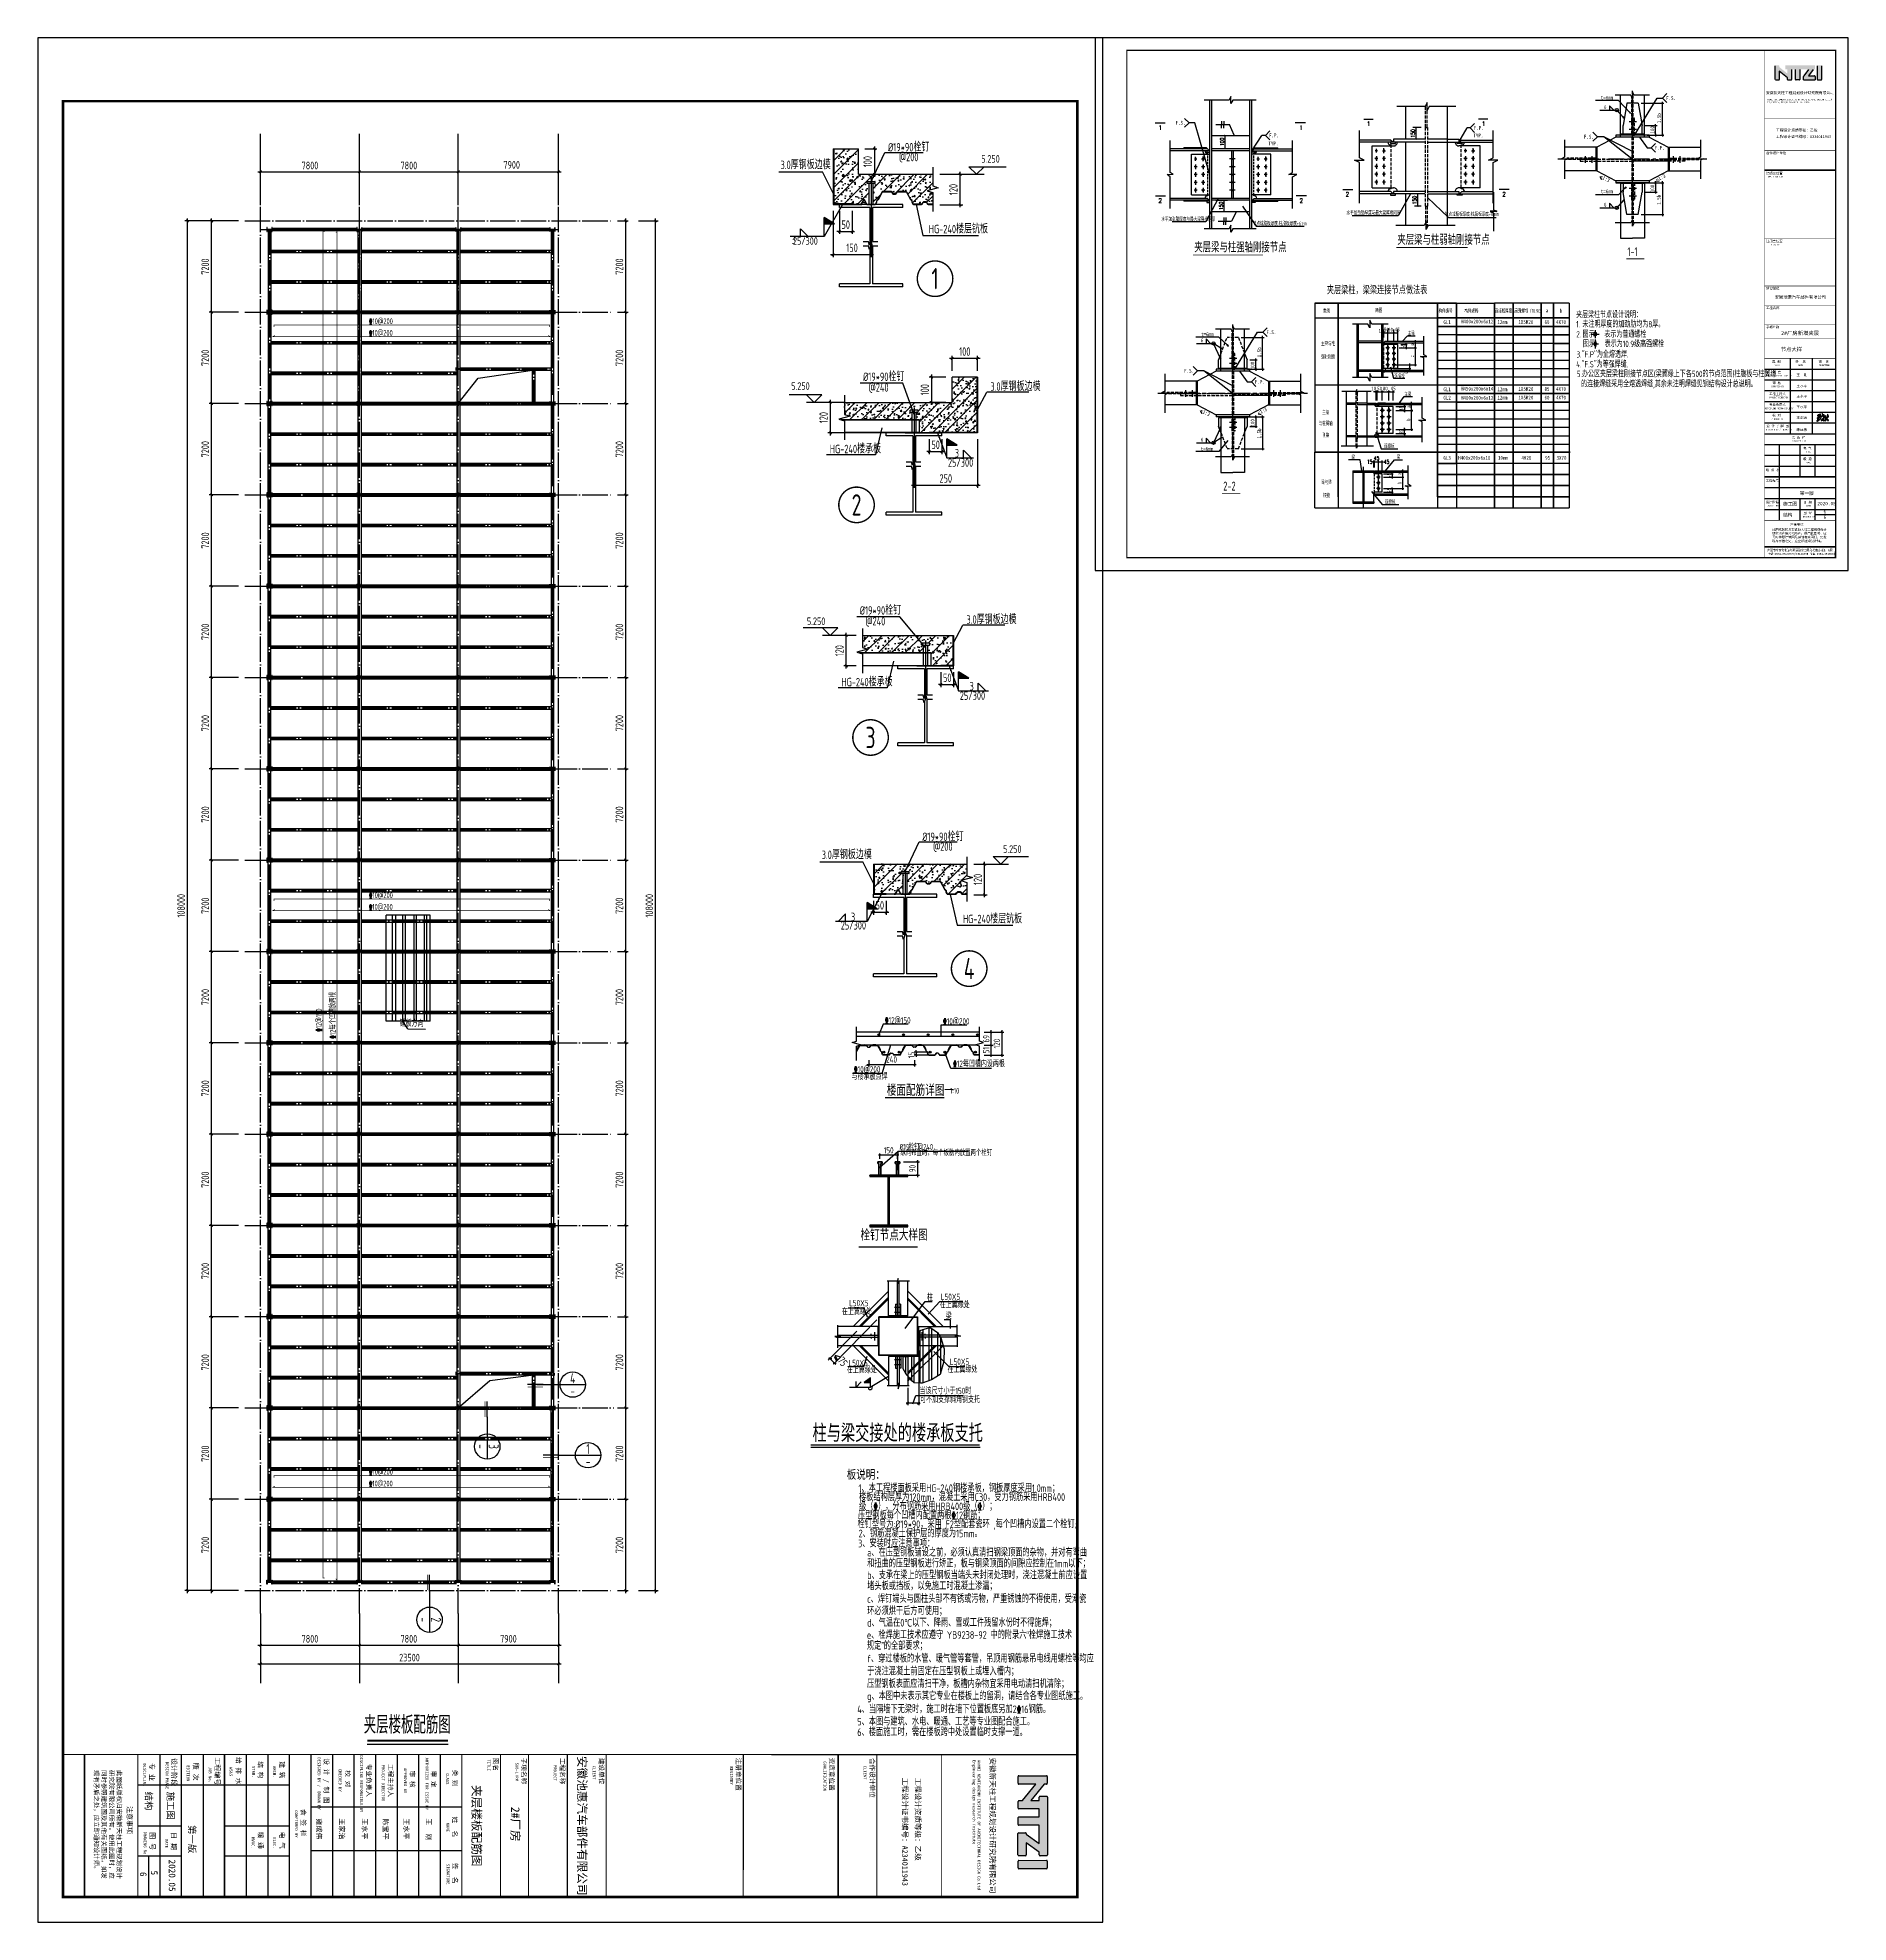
# Model space of a CAD drawing. Extents: x -32169 to 443031, y -120117 to 204739.
# Drawn here: x 300231 to 443031, y -120117 to 28483 of the extents above; entities that cross this region are included whole.
import ezdxf
from ezdxf.enums import TextEntityAlignment as Align

# ---------------------------------------------------------------- set-up
doc = ezdxf.new("R2010")
doc.units = 0
doc.header["$LTSCALE"] = 1000
for name, pattern in [('CENTER', [2, 1.25, -0.25, 0.25, -0.25]), ('CONTINOUS', [0]), ('DASH', [0.35, 0.25, -0.1]), ('DASHED', [0.75, 0.5, -0.25]), ('DOTE', [2.42, 2, -0.2, 0.02, -0.2]), ('HIDDEN', [9.525, 6.35, -3.175])]:
    doc.linetypes.add(name, pattern=pattern)
doc.layers.get('0').update_dxf_attribs({"linetype": 'CONTINUOUS'})
doc.layers.get('Defpoints').update_dxf_attribs({"linetype": 'CONTINUOUS'})
for name, color, linetype in [('46', 7, 'CONTINUOUS'), ('_TCH_KEY', 7, 'CONTINUOUS'), ('AXIS', 3, 'CONTINUOUS'), ('BEAM', 4, 'DASHED'), ('BOLT', 20, 'CONTINUOUS'), ('cen', 1, 'CENTER'), ('DIM', 3, 'CONTINUOUS'), ('DIM_LEAD', 3, 'CONTINUOUS'), ('DIM_SYMB', 3, 'CONTINOUS'), ('DOTE', 1, 'CONTINUOUS'), ('DRW', 7, 'CONTINUOUS'), ('FLOOR_DOWN_TEXT', 7, 'CONTINUOUS'), ('FLOOR_REIN', 1, 'CONTINUOUS'), ('FLOOR_UP_REIN', 13, 'CONTINUOUS'), ('FLOOR_UP_TEXT', 7, 'CONTINUOUS'), ('FRAMING', 2, 'CONTINUOUS'), ('HIDDEN', 3, 'HIDDEN'), ('hide', 30, 'DASH'), ('Jjlx', 2, 'CONTINUOUS'), ('note', 2, 'CONTINUOUS'), ('NUM', 7, 'CONTINUOUS'), ('objs', 7, 'CONTINUOUS'), ('OTHER', 7, 'CONTINUOUS'), ('PUB_DIM', 3, 'CONTINUOUS'), ('PUB_HATCH', 8, 'CONTINUOUS'), ('PUB_TEXT', 7, 'CONTINUOUS'), ('PUB_TITLE', 3, 'CONTINUOUS'), ('REIN', 1, 'CONTINUOUS'), ('screw', 253, 'CONTINUOUS'), ('TEXT', 7, 'CONTINUOUS'), ('THIN', 7, 'CONTINUOUS'), ('WELD', 7, 'CONTINUOUS'), ('z', 1, 'CONTINUOUS'), ('主结构', 4, 'CONTINUOUS'), ('梁', 4, 'CONTINUOUS'), ('楼板轮廓线', 50, 'CONTINUOUS'), ('钢板', 4, 'CONTINUOUS'), ('钢柱', 2, 'CONTINUOUS')]:
    doc.layers.add(name, color=color, linetype=linetype)
for name, color, linetype, lineweight in [('STEEL-BOLT', 15, 'CONTINUOUS', 35), ('STEEL-GIRDER', 2, 'CONTINUOUS', 35), ('STXT_HF', 7, 'CONTINUOUS', 0)]:
    doc.layers.add(name, color=color, linetype=linetype, lineweight=lineweight)
doc.styles.add('_TCH_DIM_T3', font='SIMPLEX', dxfattribs={"width": 0.705882, "bigfont": 'GBCBIG'})
doc.styles.add('COMPLEX', font='COMPLEX')
doc.styles.add('DIM-TEXT', font='tssdeng.shx', dxfattribs={"width": 0.7, "bigfont": 'tssdchn.shx'})
doc.styles.add('TQ', font='')
doc.styles.add('TSSD_Dimension', font='Tssdeng.shx', dxfattribs={"width": 0.7, "bigfont": 'hztxt.shx'})
doc.styles.add('TSSD_Label', font='tssdeng.shx', dxfattribs={"width": 0.7, "bigfont": 'hztxt.shx'})
doc.styles.add('TSSD_Norm', font='tssdeng.shx', dxfattribs={"bigfont": 'hztxt.shx'})
doc.styles.add('TSSD_Num', font='Tssdeng.shx', dxfattribs={"width": 0.7, "bigfont": 'hztxt.shx'})
doc.styles.add('TSSD_Rein', font='Tssdeng.shx', dxfattribs={"width": 0.7, "bigfont": 'hztxt.shx'})
doc.styles.add('TSSD_Text', font='tssdeng.shx', dxfattribs={"width": 0.75, "bigfont": 'hztxt.shx'})
doc.styles.get('TQ').set_extended_font_data('SimSun')
doc.dimstyles.new('_TCH_ARCH&&100', dxfattribs={"dimtxt": 297.5, "dimasz": 100, "dimexe": 250, "dimexo": 300, "dimgap": 100, "dimtad": 1, "dimdec": 0, "dimzin": 0, "dimdsep": 46, "dimtxsty": '_TCH_DIM_T3', "dimblk": 'ARCHTICK', "dimcen": 0.09, "dimclrt": 7, "dimazin": 2, "dimtfac": 1, "dimtdec": 0, "dimtix": 1, "dimtmove": 2, "dimatfit": 3, "dimfxl": 1, "dimtolj": 1, "dimtzin": 0, "dimarcsym": 0})
doc.dimstyles.get("Standard").update_dxf_attribs({"dimtxt": 0.18, "dimasz": 0.18, "dimexe": 0.18, "dimexo": 0.0625, "dimgap": 0.09, "dimtad": 0, "dimtih": 1, "dimtoh": 1, "dimdec": 4, "dimzin": 0, "dimdsep": 46, "dimtxsty": 'Standard', "dimcen": 0.09, "dimadec": 0, "dimazin": 0, "dimtfac": 1, "dimtdec": 4, "dimtofl": 0, "dimtmove": 0, "dimatfit": 3, "dimfxl": 1, "dimtolj": 1, "dimtzin": 0, "dimarcsym": 0})
doc.dimstyles.new('STANDARD$7', dxfattribs={"dimscale": 0, "dimtxt": 8000, "dimasz": 2000, "dimexe": 500, "dimexo": 300, "dimgap": 300, "dimtad": 1, "dimdec": 0, "dimzin": 3, "dimdsep": 46, "dimtxsty": 'Standard', "dimcen": 0.09375, "dimadec": 0, "dimazin": 0, "dimtfac": 1, "dimtdec": 0, "dimtix": 1, "dimtmove": 2, "dimatfit": 3, "dimfxl": 1, "dimtolj": 1, "dimtzin": 0, "dimarcsym": 0})
doc.dimstyles.new('TSSD_100_100', dxfattribs={"dimtxt": 300, "dimasz": 100, "dimexe": 100, "dimexo": 250, "dimgap": 100, "dimtad": 1, "dimdec": 0, "dimzin": 0, "dimdsep": 46, "dimtxsty": 'TSSD_Dimension', "dimblk": 'ARCHTICK', "dimblk1": 'ARCHTICK', "dimblk2": 'ARCHTICK', "dimcen": 0, "dimdle": 100, "dimclrt": 7, "dimadec": 0, "dimazin": 0, "dimtfac": 1, "dimtdec": 0, "dimtix": 1, "dimtmove": 2, "dimatfit": 3, "dimfxl": 1, "dimtolj": 1, "dimtzin": 0, "dimarcsym": 0})
doc.dimstyles.new('TSSD_10_150', dxfattribs={"dimtxt": 450, "dimasz": 150, "dimexe": 150, "dimexo": 375, "dimgap": 150, "dimtad": 1, "dimdec": 0, "dimlfac": 0.066667, "dimzin": 0, "dimdsep": 46, "dimtxsty": 'TSSD_Dimension', "dimblk": 'ARCHTICK', "dimblk1": 'ARCHTICK', "dimblk2": 'ARCHTICK', "dimcen": 0, "dimdle": 150, "dimclrt": 7, "dimadec": 0, "dimazin": 0, "dimtfac": 1, "dimtdec": 0, "dimtix": 1, "dimtmove": 2, "dimatfit": 3, "dimfxl": 1, "dimtolj": 1, "dimtzin": 0, "dimarcsym": 0})
doc.dimstyles.new('TSSD_15_150', dxfattribs={"dimtxt": 450, "dimasz": 150, "dimexe": 150, "dimexo": 375, "dimgap": 150, "dimtad": 1, "dimdec": 0, "dimlfac": 0.1, "dimzin": 0, "dimdsep": 46, "dimtxsty": 'TSSD_Dimension', "dimblk": 'ARCHTICK', "dimblk1": 'ARCHTICK', "dimblk2": 'ARCHTICK', "dimcen": 0, "dimdle": 150, "dimclrt": 7, "dimadec": 0, "dimazin": 0, "dimtfac": 1, "dimtdec": 0, "dimtix": 1, "dimtmove": 2, "dimatfit": 3, "dimfxl": 1, "dimtolj": 1, "dimtzin": 0, "dimarcsym": 0})
doc.dimstyles.new('TSSD_200_200', dxfattribs={"dimtxt": 600, "dimasz": 200, "dimexe": 200, "dimexo": 500, "dimgap": 200, "dimtad": 1, "dimdec": 0, "dimzin": 0, "dimdsep": 46, "dimtxsty": 'TSSD_Dimension', "dimblk": 'ARCHTICK', "dimblk1": 'ARCHTICK', "dimblk2": 'ARCHTICK', "dimcen": 0, "dimdle": 200, "dimclrt": 7, "dimadec": 0, "dimazin": 0, "dimtfac": 1, "dimtdec": 0, "dimtix": 1, "dimtmove": 2, "dimatfit": 3, "dimfxl": 1, "dimtolj": 1, "dimtzin": 0, "dimarcsym": 0})
doc.dimstyles.new('TSSD_LEADER_STYLE_300.0', dxfattribs={"dimtxt": 0.18, "dimasz": 300, "dimexe": 0.18, "dimexo": 0.0625, "dimgap": 0.09, "dimtad": 0, "dimtih": 1, "dimtoh": 1, "dimdec": 4, "dimzin": 0, "dimdsep": 46, "dimtxsty": 'Standard', "dimcen": 0.09, "dimadec": 0, "dimazin": 0, "dimtfac": 1, "dimtdec": 4, "dimtofl": 0, "dimtmove": 0, "dimatfit": 3, "dimfxl": 1, "dimtolj": 1, "dimtzin": 0, "dimarcsym": 0})
pattern_1 = [(45, (-5291.5, 156562.1), (-397.7476, 397.7476), []), (50, (-5291.5, 156562.1), (806.9177, -70.5962), [84.375, -928.125]), (355, (-5291.5, 156562.1), (-156.0953, 846.216), [67.5, -742.5]), (100.4514, (-5224.3, 156556.2), (650.823, 775.6195), [71.7077, -788.785]), (46.1842, (-5291.5, 156787.1), (1200.646, -186.209), [126.562, -1392.187]), (96.6356, (-5191.5, 156771.6), (1051.496, 1095.883), [107.562, -1183.177]), (351.1842, (-5291.5, 156787.1), (1051.495, 1095.883), [101.25, -1113.75]), (21, (-5179, 156730.83), (671.5204, -452.9463), [84.375, -928.125]), (326, (-5179, 156730.8), (273.7297, 815.794), [67.5, -742.5]), (71.4514, (-5123.1, 156693.1), (945.2505, 362.847), [71.7077, -788.785]), (37.5, (-5291.52, 156562.08), (13.67984, 374.5056), [5.625, -733.5, 5.625, -753.75, 5.625, -745.3125]), (7.5, (-5291.52, 156562.1), (295.9532, 443.7132), [5.625, -429.75, 5.625, -716.625, 5.625, -284.0625]), (327.5, (-5542.4, 156562.08), (600.55024, -25.3742), [5.625, -281.25, 5.625, -877.5, 5.625, -1164.375]), (317.5, (-5654.9, 156562.1), (656.0844, 112.6181), [5.625, -365.625, 5.625, -582.75, 5.625, -826.875])]

# ---------------------------------------------------------------- blocks, each defined once
blk = doc.blocks.new('ly')
at = {"layer": 'PUB_TEXT', "color": 4, "insert": (-5884, 1715), "char_height": 212, "width": 5144.75, "attachment_point": 1, "style": 'TQ'}
blk.add_mtext('此图纸版权归安徽新天柱工程规划设计研究院有限公司所有。使用此图时，应同时参照建筑图及其他有关图纸，如发现有矛盾之处，应立即通知设计师。', dxfattribs=at)
blk = doc.blocks.new('_ArchTick')
at = {"color": 0, "linetype": 'ByBlock', "const_width": 0.4}
blk.add_lwpolyline([(-0.5, -0.5), (0.5, 0.5)], dxfattribs=at)
blk = doc.blocks.new('*D923')
at = {"layer": 'Defpoints', "color": 0}
for p in [(317805, -95763), (325605, -95763), (325605, -98264)]:
    blk.add_point(p, dxfattribs=at)
at = {"layer": 'DIM', "color": 0, "lineweight": -2}
for p, q in [((317805, -96263), (317805, -98464)), ((325605, -96263), (325605, -98464)), ((317605, -98264), (325805, -98264))]:
    blk.add_line(p, q, dxfattribs=at)
at = {"layer": 'DIM', "color": 0, "lineweight": -2, "xscale": 200, "yscale": 200, "zscale": 200, "rotation": 180}
blk.add_blockref('_ArchTick', (317805, -98264), dxfattribs=at)
at = {"layer": 'DIM', "color": 0, "lineweight": -2, "xscale": 200, "yscale": 200, "zscale": 200}
blk.add_blockref('_ArchTick', (325605, -98264), dxfattribs=at)
at = {"layer": 'DIM', "color": 7, "insert": (321705, -97764), "char_height": 600, "attachment_point": 5, "style": 'TSSD_Dimension'}
blk.add_mtext('\\A1;7800', dxfattribs=at)
blk = doc.blocks.new('*D924')
at = {"layer": 'Defpoints', "color": 0}
for p in [(325605, -95763), (333405, -95763), (333405, -98264)]:
    blk.add_point(p, dxfattribs=at)
at = {"layer": 'DIM', "color": 0, "lineweight": -2}
for p, q in [((325605, -96263), (325605, -98464)), ((333405, -96263), (333405, -98464)), ((325405, -98264), (333605, -98264))]:
    blk.add_line(p, q, dxfattribs=at)
at = {"layer": 'DIM', "color": 0, "lineweight": -2, "xscale": 200, "yscale": 200, "zscale": 200, "rotation": 180}
blk.add_blockref('_ArchTick', (325605, -98264), dxfattribs=at)
at = {"layer": 'DIM', "color": 0, "lineweight": -2, "xscale": 200, "yscale": 200, "zscale": 200}
blk.add_blockref('_ArchTick', (333405, -98264), dxfattribs=at)
at = {"layer": 'DIM', "color": 7, "insert": (329505, -97764), "char_height": 600, "attachment_point": 5, "style": 'TSSD_Dimension'}
blk.add_mtext('\\A1;7800', dxfattribs=at)
blk = doc.blocks.new('*D925')
at = {"layer": 'Defpoints', "color": 0}
for p in [(333405, -95763), (341305, -95763), (341305, -98264)]:
    blk.add_point(p, dxfattribs=at)
at = {"layer": 'DIM', "color": 0, "lineweight": -2}
for p, q in [((333405, -96263), (333405, -98464)), ((341305, -96263), (341305, -98464)), ((333205, -98264), (341505, -98264))]:
    blk.add_line(p, q, dxfattribs=at)
at = {"layer": 'DIM', "color": 0, "lineweight": -2, "xscale": 200, "yscale": 200, "zscale": 200, "rotation": 180}
blk.add_blockref('_ArchTick', (333405, -98264), dxfattribs=at)
at = {"layer": 'DIM', "color": 0, "lineweight": -2, "xscale": 200, "yscale": 200, "zscale": 200}
blk.add_blockref('_ArchTick', (341305, -98264), dxfattribs=at)
at = {"layer": 'DIM', "color": 7, "insert": (337355, -97764), "char_height": 600, "attachment_point": 5, "style": 'TSSD_Dimension'}
blk.add_mtext('\\A1;7900', dxfattribs=at)
blk = doc.blocks.new('*D926')
at = {"layer": 'Defpoints', "color": 0}
for p in [(325605, 17906), (317805, 15277), (325605, 15277)]:
    blk.add_point(p, dxfattribs=at)
at = {"layer": 'DIM', "color": 0, "lineweight": -2}
for p, q in [((317605, 17906), (325805, 17906)), ((317805, 15777), (317805, 18106)), ((325605, 15777), (325605, 18106))]:
    blk.add_line(p, q, dxfattribs=at)
at = {"layer": 'DIM', "color": 0, "lineweight": -2, "xscale": 200, "yscale": 200, "zscale": 200, "rotation": 180}
blk.add_blockref('_ArchTick', (317805, 17906), dxfattribs=at)
at = {"layer": 'DIM', "color": 0, "lineweight": -2, "xscale": 200, "yscale": 200, "zscale": 200}
blk.add_blockref('_ArchTick', (325605, 17906), dxfattribs=at)
at = {"layer": 'DIM', "color": 7, "insert": (321705, 18406), "char_height": 600, "attachment_point": 5, "style": 'TSSD_Dimension'}
blk.add_mtext('\\A1;7800', dxfattribs=at)
blk = doc.blocks.new('*D927')
at = {"layer": 'Defpoints', "color": 0}
for p in [(333405, 17906), (325605, 15277), (333405, 15277)]:
    blk.add_point(p, dxfattribs=at)
at = {"layer": 'DIM', "color": 0, "lineweight": -2}
for p, q in [((325405, 17906), (333605, 17906)), ((325605, 15777), (325605, 18106)), ((333405, 15777), (333405, 18106))]:
    blk.add_line(p, q, dxfattribs=at)
at = {"layer": 'DIM', "color": 0, "lineweight": -2, "xscale": 200, "yscale": 200, "zscale": 200, "rotation": 180}
blk.add_blockref('_ArchTick', (325605, 17906), dxfattribs=at)
at = {"layer": 'DIM', "color": 0, "lineweight": -2, "xscale": 200, "yscale": 200, "zscale": 200}
blk.add_blockref('_ArchTick', (333405, 17906), dxfattribs=at)
at = {"layer": 'DIM', "color": 7, "insert": (329505, 18406), "char_height": 600, "attachment_point": 5, "style": 'TSSD_Dimension'}
blk.add_mtext('\\A1;7800', dxfattribs=at)
blk = doc.blocks.new('*D928')
at = {"layer": 'Defpoints', "color": 0}
for p in [(341305, 17906), (333405, 15277), (341305, 15277)]:
    blk.add_point(p, dxfattribs=at)
at = {"layer": 'DIM', "color": 0, "lineweight": -2}
for p, q in [((333205, 17906), (341505, 17906)), ((333405, 15777), (333405, 18106)), ((341305, 15777), (341305, 18106))]:
    blk.add_line(p, q, dxfattribs=at)
at = {"layer": 'DIM', "color": 0, "lineweight": -2, "xscale": 200, "yscale": 200, "zscale": 200, "rotation": 180}
blk.add_blockref('_ArchTick', (333405, 17906), dxfattribs=at)
at = {"layer": 'DIM', "color": 0, "lineweight": -2, "xscale": 200, "yscale": 200, "zscale": 200}
blk.add_blockref('_ArchTick', (341305, 17906), dxfattribs=at)
at = {"layer": 'DIM', "color": 7, "insert": (337613, 18456), "char_height": 600, "attachment_point": 5, "style": 'TSSD_Dimension'}
blk.add_mtext('\\A1;7900', dxfattribs=at)
blk = doc.blocks.new('*D929')
at = {"layer": 'Defpoints', "color": 0}
for p in [(313945, -86763), (316565, -86763), (316565, -93963)]:
    blk.add_point(p, dxfattribs=at)
at = {"layer": 'DIM', "color": 0, "lineweight": -2}
for p, q in [((316065, -86763), (313745, -86763)), ((313945, -94163), (313945, -86563)), ((316065, -93963), (313745, -93963))]:
    blk.add_line(p, q, dxfattribs=at)
at = {"layer": 'DIM', "color": 0, "lineweight": -2, "xscale": 200, "yscale": 200, "zscale": 200}
for p, rotation in [((313945, -86763), 90), ((313945, -93963), 270)]:
    blk.add_blockref('_ArchTick', p, dxfattribs=dict(at, rotation=rotation))
at = {"layer": 'DIM', "color": 7, "insert": (313445, -90363), "char_height": 600, "attachment_point": 5, "rotation": 90, "style": 'TSSD_Dimension'}
blk.add_mtext('\\A1;7200', dxfattribs=at)
blk = doc.blocks.new('*D930')
at = {"layer": 'Defpoints', "color": 0}
for p in [(313945, -72363), (316565, -72363), (316565, -79563)]:
    blk.add_point(p, dxfattribs=at)
at = {"layer": 'DIM', "color": 0, "lineweight": -2}
for p, q in [((316065, -72363), (313745, -72363)), ((313945, -79763), (313945, -72163)), ((316065, -79563), (313745, -79563))]:
    blk.add_line(p, q, dxfattribs=at)
at = {"layer": 'DIM', "color": 0, "lineweight": -2, "xscale": 200, "yscale": 200, "zscale": 200}
for p, rotation in [((313945, -72363), 90), ((313945, -79563), 270)]:
    blk.add_blockref('_ArchTick', p, dxfattribs=dict(at, rotation=rotation))
at = {"layer": 'DIM', "color": 7, "insert": (313445, -75963), "char_height": 600, "attachment_point": 5, "rotation": 90, "style": 'TSSD_Dimension'}
blk.add_mtext('\\A1;7200', dxfattribs=at)
blk = doc.blocks.new('*D931')
at = {"layer": 'Defpoints', "color": 0}
for p in [(313945, -65163), (316565, -65163), (316565, -72363)]:
    blk.add_point(p, dxfattribs=at)
at = {"layer": 'DIM', "color": 0, "lineweight": -2}
for p, q in [((316065, -65163), (313745, -65163)), ((313945, -72563), (313945, -64963)), ((316065, -72363), (313745, -72363))]:
    blk.add_line(p, q, dxfattribs=at)
at = {"layer": 'DIM', "color": 0, "lineweight": -2, "xscale": 200, "yscale": 200, "zscale": 200}
for p, rotation in [((313945, -65163), 90), ((313945, -72363), 270)]:
    blk.add_blockref('_ArchTick', p, dxfattribs=dict(at, rotation=rotation))
at = {"layer": 'DIM', "color": 7, "insert": (313445, -68763), "char_height": 600, "attachment_point": 5, "rotation": 90, "style": 'TSSD_Dimension'}
blk.add_mtext('\\A1;7200', dxfattribs=at)
blk = doc.blocks.new('*D932')
at = {"layer": 'Defpoints', "color": 0}
for p in [(313945, -57963), (316565, -57963), (316565, -65163)]:
    blk.add_point(p, dxfattribs=at)
at = {"layer": 'DIM', "color": 0, "lineweight": -2}
for p, q in [((313945, -65363), (313945, -57763)), ((316065, -57963), (313745, -57963)), ((316065, -65163), (313745, -65163))]:
    blk.add_line(p, q, dxfattribs=at)
at = {"layer": 'DIM', "color": 0, "lineweight": -2, "xscale": 200, "yscale": 200, "zscale": 200}
for p, rotation in [((313945, -57963), 90), ((313945, -65163), 270)]:
    blk.add_blockref('_ArchTick', p, dxfattribs=dict(at, rotation=rotation))
at = {"layer": 'DIM', "color": 7, "insert": (313445, -61563), "char_height": 600, "attachment_point": 5, "rotation": 90, "style": 'TSSD_Dimension'}
blk.add_mtext('\\A1;7200', dxfattribs=at)
blk = doc.blocks.new('*D933')
at = {"layer": 'Defpoints', "color": 0}
for p in [(313945, -50763), (316565, -50763), (316565, -57963)]:
    blk.add_point(p, dxfattribs=at)
at = {"layer": 'DIM', "color": 0, "lineweight": -2}
for p, q in [((316065, -50763), (313745, -50763)), ((313945, -58163), (313945, -50563)), ((316065, -57963), (313745, -57963))]:
    blk.add_line(p, q, dxfattribs=at)
at = {"layer": 'DIM', "color": 0, "lineweight": -2, "xscale": 200, "yscale": 200, "zscale": 200}
for p, rotation in [((313945, -50763), 90), ((313945, -57963), 270)]:
    blk.add_blockref('_ArchTick', p, dxfattribs=dict(at, rotation=rotation))
at = {"layer": 'DIM', "color": 7, "insert": (313445, -54363), "char_height": 600, "attachment_point": 5, "rotation": 90, "style": 'TSSD_Dimension'}
blk.add_mtext('\\A1;7200', dxfattribs=at)
blk = doc.blocks.new('*D934')
at = {"layer": 'Defpoints', "color": 0}
for p in [(313945, -43563), (316565, -43563), (316565, -50763)]:
    blk.add_point(p, dxfattribs=at)
at = {"layer": 'DIM', "color": 0, "lineweight": -2}
for p, q in [((316065, -43563), (313745, -43563)), ((313945, -50963), (313945, -43363)), ((316065, -50763), (313745, -50763))]:
    blk.add_line(p, q, dxfattribs=at)
at = {"layer": 'DIM', "color": 0, "lineweight": -2, "xscale": 200, "yscale": 200, "zscale": 200}
for p, rotation in [((313945, -43563), 90), ((313945, -50763), 270)]:
    blk.add_blockref('_ArchTick', p, dxfattribs=dict(at, rotation=rotation))
at = {"layer": 'DIM', "color": 7, "insert": (313445, -47163), "char_height": 600, "attachment_point": 5, "rotation": 90, "style": 'TSSD_Dimension'}
blk.add_mtext('\\A1;7200', dxfattribs=at)
blk = doc.blocks.new('*D935')
at = {"layer": 'Defpoints', "color": 0}
for p in [(313945, -36363), (316565, -36363), (316565, -43563)]:
    blk.add_point(p, dxfattribs=at)
at = {"layer": 'DIM', "color": 0, "lineweight": -2}
for p, q in [((316065, -36363), (313745, -36363)), ((313945, -43763), (313945, -36163)), ((316065, -43563), (313745, -43563))]:
    blk.add_line(p, q, dxfattribs=at)
at = {"layer": 'DIM', "color": 0, "lineweight": -2, "xscale": 200, "yscale": 200, "zscale": 200}
for p, rotation in [((313945, -36363), 90), ((313945, -43563), 270)]:
    blk.add_blockref('_ArchTick', p, dxfattribs=dict(at, rotation=rotation))
at = {"layer": 'DIM', "color": 7, "insert": (313445, -39963), "char_height": 600, "attachment_point": 5, "rotation": 90, "style": 'TSSD_Dimension'}
blk.add_mtext('\\A1;7200', dxfattribs=at)
blk = doc.blocks.new('*D936')
at = {"layer": 'Defpoints', "color": 0}
for p in [(313945, -29163), (316565, -29163), (316565, -36363)]:
    blk.add_point(p, dxfattribs=at)
at = {"layer": 'DIM', "color": 0, "lineweight": -2}
for p, q in [((316065, -29163), (313745, -29163)), ((313945, -36563), (313945, -28963)), ((316065, -36363), (313745, -36363))]:
    blk.add_line(p, q, dxfattribs=at)
at = {"layer": 'DIM', "color": 0, "lineweight": -2, "xscale": 200, "yscale": 200, "zscale": 200}
for p, rotation in [((313945, -29163), 90), ((313945, -36363), 270)]:
    blk.add_blockref('_ArchTick', p, dxfattribs=dict(at, rotation=rotation))
at = {"layer": 'DIM', "color": 7, "insert": (313445, -32763), "char_height": 600, "attachment_point": 5, "rotation": 90, "style": 'TSSD_Dimension'}
blk.add_mtext('\\A1;7200', dxfattribs=at)
blk = doc.blocks.new('*D937')
at = {"layer": 'Defpoints', "color": 0}
for p in [(313945, -21963), (316565, -21963), (316565, -29163)]:
    blk.add_point(p, dxfattribs=at)
at = {"layer": 'DIM', "color": 0, "lineweight": -2}
for p, q in [((316065, -21963), (313745, -21963)), ((313945, -29363), (313945, -21763)), ((316065, -29163), (313745, -29163))]:
    blk.add_line(p, q, dxfattribs=at)
at = {"layer": 'DIM', "color": 0, "lineweight": -2, "xscale": 200, "yscale": 200, "zscale": 200}
for p, rotation in [((313945, -21963), 90), ((313945, -29163), 270)]:
    blk.add_blockref('_ArchTick', p, dxfattribs=dict(at, rotation=rotation))
at = {"layer": 'DIM', "color": 7, "insert": (313445, -25563), "char_height": 600, "attachment_point": 5, "rotation": 90, "style": 'TSSD_Dimension'}
blk.add_mtext('\\A1;7200', dxfattribs=at)
blk = doc.blocks.new('*D938')
at = {"layer": 'Defpoints', "color": 0}
for p in [(313945, -14763), (316565, -14763), (316565, -21963)]:
    blk.add_point(p, dxfattribs=at)
at = {"layer": 'DIM', "color": 0, "lineweight": -2}
for p, q in [((316065, -14763), (313745, -14763)), ((313945, -22163), (313945, -14563)), ((316065, -21963), (313745, -21963))]:
    blk.add_line(p, q, dxfattribs=at)
at = {"layer": 'DIM', "color": 0, "lineweight": -2, "xscale": 200, "yscale": 200, "zscale": 200}
for p, rotation in [((313945, -14763), 90), ((313945, -21963), 270)]:
    blk.add_blockref('_ArchTick', p, dxfattribs=dict(at, rotation=rotation))
at = {"layer": 'DIM', "color": 7, "insert": (313445, -18363), "char_height": 600, "attachment_point": 5, "rotation": 90, "style": 'TSSD_Dimension'}
blk.add_mtext('\\A1;7200', dxfattribs=at)
blk = doc.blocks.new('*D939')
at = {"layer": 'Defpoints', "color": 0}
for p in [(313945, -7563), (316565, -7563), (316565, -14763)]:
    blk.add_point(p, dxfattribs=at)
at = {"layer": 'DIM', "color": 0, "lineweight": -2}
for p, q in [((313945, -14963), (313945, -7363)), ((316065, -7563), (313745, -7563)), ((316065, -14763), (313745, -14763))]:
    blk.add_line(p, q, dxfattribs=at)
at = {"layer": 'DIM', "color": 0, "lineweight": -2, "xscale": 200, "yscale": 200, "zscale": 200}
for p, rotation in [((313945, -7563), 90), ((313945, -14763), 270)]:
    blk.add_blockref('_ArchTick', p, dxfattribs=dict(at, rotation=rotation))
at = {"layer": 'DIM', "color": 7, "insert": (313445, -11163), "char_height": 600, "attachment_point": 5, "rotation": 90, "style": 'TSSD_Dimension'}
blk.add_mtext('\\A1;7200', dxfattribs=at)
blk = doc.blocks.new('*D940')
at = {"layer": 'Defpoints', "color": 0}
for p in [(313945, -363), (316565, -363), (316565, -7563)]:
    blk.add_point(p, dxfattribs=at)
at = {"layer": 'DIM', "color": 0, "lineweight": -2}
for p, q in [((316065, -363), (313745, -363)), ((313945, -7763), (313945, -163)), ((316065, -7563), (313745, -7563))]:
    blk.add_line(p, q, dxfattribs=at)
at = {"layer": 'DIM', "color": 0, "lineweight": -2, "xscale": 200, "yscale": 200, "zscale": 200}
for p, rotation in [((313945, -363), 90), ((313945, -7563), 270)]:
    blk.add_blockref('_ArchTick', p, dxfattribs=dict(at, rotation=rotation))
at = {"layer": 'DIM', "color": 7, "insert": (313445, -3963), "char_height": 600, "attachment_point": 5, "rotation": 90, "style": 'TSSD_Dimension'}
blk.add_mtext('\\A1;7200', dxfattribs=at)
blk = doc.blocks.new('*D941')
at = {"layer": 'Defpoints', "color": 0}
for p in [(313945, 6837), (316565, 6837), (316565, -363)]:
    blk.add_point(p, dxfattribs=at)
at = {"layer": 'DIM', "color": 0, "lineweight": -2}
for p, q in [((316065, 6837), (313745, 6837)), ((313945, -563), (313945, 7037)), ((316065, -363), (313745, -363))]:
    blk.add_line(p, q, dxfattribs=at)
at = {"layer": 'DIM', "color": 0, "lineweight": -2, "xscale": 200, "yscale": 200, "zscale": 200}
for p, rotation in [((313945, 6837), 90), ((313945, -363), 270)]:
    blk.add_blockref('_ArchTick', p, dxfattribs=dict(at, rotation=rotation))
at = {"layer": 'DIM', "color": 7, "insert": (313445, 3237), "char_height": 600, "attachment_point": 5, "rotation": 90, "style": 'TSSD_Dimension'}
blk.add_mtext('\\A1;7200', dxfattribs=at)
blk = doc.blocks.new('*D942')
at = {"layer": 'Defpoints', "color": 0}
for p in [(313945, 14037), (316565, 14037), (316565, 6837)]:
    blk.add_point(p, dxfattribs=at)
at = {"layer": 'DIM', "color": 0, "lineweight": -2}
for p, q in [((316065, 14037), (313745, 14037)), ((313945, 6637), (313945, 14237)), ((316065, 6837), (313745, 6837))]:
    blk.add_line(p, q, dxfattribs=at)
at = {"layer": 'DIM', "color": 0, "lineweight": -2, "xscale": 200, "yscale": 200, "zscale": 200}
for p, rotation in [((313945, 14037), 90), ((313945, 6837), 270)]:
    blk.add_blockref('_ArchTick', p, dxfattribs=dict(at, rotation=rotation))
at = {"layer": 'DIM', "color": 7, "insert": (313445, 10437), "char_height": 600, "attachment_point": 5, "rotation": 90, "style": 'TSSD_Dimension'}
blk.add_mtext('\\A1;7200', dxfattribs=at)
blk = doc.blocks.new('*D943')
at = {"layer": 'Defpoints', "color": 0}
for p in [(345469, -86763), (346610, -86763), (345469, -93963)]:
    blk.add_point(p, dxfattribs=at)
at = {"layer": 'DIM', "color": 0, "lineweight": -2}
for p, q in [((345969, -86763), (346810, -86763)), ((346610, -94163), (346610, -86563)), ((345969, -93963), (346810, -93963))]:
    blk.add_line(p, q, dxfattribs=at)
at = {"layer": 'DIM', "color": 0, "lineweight": -2, "xscale": 200, "yscale": 200, "zscale": 200}
for p, rotation in [((346610, -86763), 90), ((346610, -93963), 270)]:
    blk.add_blockref('_ArchTick', p, dxfattribs=dict(at, rotation=rotation))
at = {"layer": 'DIM', "color": 7, "insert": (346110, -90363), "char_height": 600, "attachment_point": 5, "rotation": 90, "style": 'TSSD_Dimension'}
blk.add_mtext('\\A1;7200', dxfattribs=at)
blk = doc.blocks.new('*D944')
at = {"layer": 'Defpoints', "color": 0}
for p in [(345469, -79563), (346610, -79563), (345469, -86763)]:
    blk.add_point(p, dxfattribs=at)
at = {"layer": 'DIM', "color": 0, "lineweight": -2}
for p, q in [((345969, -79563), (346810, -79563)), ((346610, -86963), (346610, -79363)), ((345969, -86763), (346810, -86763))]:
    blk.add_line(p, q, dxfattribs=at)
at = {"layer": 'DIM', "color": 0, "lineweight": -2, "xscale": 200, "yscale": 200, "zscale": 200}
for p, rotation in [((346610, -79563), 90), ((346610, -86763), 270)]:
    blk.add_blockref('_ArchTick', p, dxfattribs=dict(at, rotation=rotation))
at = {"layer": 'DIM', "color": 7, "insert": (346110, -83163), "char_height": 600, "attachment_point": 5, "rotation": 90, "style": 'TSSD_Dimension'}
blk.add_mtext('\\A1;7200', dxfattribs=at)
blk = doc.blocks.new('*D945')
at = {"layer": 'Defpoints', "color": 0}
for p in [(345469, -72363), (346610, -72363), (345469, -79563)]:
    blk.add_point(p, dxfattribs=at)
at = {"layer": 'DIM', "color": 0, "lineweight": -2}
for p, q in [((345969, -72363), (346810, -72363)), ((346610, -79763), (346610, -72163)), ((345969, -79563), (346810, -79563))]:
    blk.add_line(p, q, dxfattribs=at)
at = {"layer": 'DIM', "color": 0, "lineweight": -2, "xscale": 200, "yscale": 200, "zscale": 200}
for p, rotation in [((346610, -72363), 90), ((346610, -79563), 270)]:
    blk.add_blockref('_ArchTick', p, dxfattribs=dict(at, rotation=rotation))
at = {"layer": 'DIM', "color": 7, "insert": (346110, -75963), "char_height": 600, "attachment_point": 5, "rotation": 90, "style": 'TSSD_Dimension'}
blk.add_mtext('\\A1;7200', dxfattribs=at)
blk = doc.blocks.new('*D946')
at = {"layer": 'Defpoints', "color": 0}
for p in [(345469, -65163), (346610, -65163), (345469, -72363)]:
    blk.add_point(p, dxfattribs=at)
at = {"layer": 'DIM', "color": 0, "lineweight": -2}
for p, q in [((345969, -65163), (346810, -65163)), ((346610, -72563), (346610, -64963)), ((345969, -72363), (346810, -72363))]:
    blk.add_line(p, q, dxfattribs=at)
at = {"layer": 'DIM', "color": 0, "lineweight": -2, "xscale": 200, "yscale": 200, "zscale": 200}
for p, rotation in [((346610, -65163), 90), ((346610, -72363), 270)]:
    blk.add_blockref('_ArchTick', p, dxfattribs=dict(at, rotation=rotation))
at = {"layer": 'DIM', "color": 7, "insert": (346110, -68763), "char_height": 600, "attachment_point": 5, "rotation": 90, "style": 'TSSD_Dimension'}
blk.add_mtext('\\A1;7200', dxfattribs=at)
blk = doc.blocks.new('*D947')
at = {"layer": 'Defpoints', "color": 0}
for p in [(345469, -57963), (346610, -57963), (345469, -65163)]:
    blk.add_point(p, dxfattribs=at)
at = {"layer": 'DIM', "color": 0, "lineweight": -2}
for p, q in [((346610, -65363), (346610, -57763)), ((345969, -57963), (346810, -57963)), ((345969, -65163), (346810, -65163))]:
    blk.add_line(p, q, dxfattribs=at)
at = {"layer": 'DIM', "color": 0, "lineweight": -2, "xscale": 200, "yscale": 200, "zscale": 200}
for p, rotation in [((346610, -57963), 90), ((346610, -65163), 270)]:
    blk.add_blockref('_ArchTick', p, dxfattribs=dict(at, rotation=rotation))
at = {"layer": 'DIM', "color": 7, "insert": (346110, -61563), "char_height": 600, "attachment_point": 5, "rotation": 90, "style": 'TSSD_Dimension'}
blk.add_mtext('\\A1;7200', dxfattribs=at)
blk = doc.blocks.new('*D948')
at = {"layer": 'Defpoints', "color": 0}
for p in [(345469, -50763), (346610, -50763), (345469, -57963)]:
    blk.add_point(p, dxfattribs=at)
at = {"layer": 'DIM', "color": 0, "lineweight": -2}
for p, q in [((345969, -50763), (346810, -50763)), ((346610, -58163), (346610, -50563)), ((345969, -57963), (346810, -57963))]:
    blk.add_line(p, q, dxfattribs=at)
at = {"layer": 'DIM', "color": 0, "lineweight": -2, "xscale": 200, "yscale": 200, "zscale": 200}
for p, rotation in [((346610, -50763), 90), ((346610, -57963), 270)]:
    blk.add_blockref('_ArchTick', p, dxfattribs=dict(at, rotation=rotation))
at = {"layer": 'DIM', "color": 7, "insert": (346110, -54363), "char_height": 600, "attachment_point": 5, "rotation": 90, "style": 'TSSD_Dimension'}
blk.add_mtext('\\A1;7200', dxfattribs=at)
blk = doc.blocks.new('*D949')
at = {"layer": 'Defpoints', "color": 0}
for p in [(345469, -43563), (346610, -43563), (345469, -50763)]:
    blk.add_point(p, dxfattribs=at)
at = {"layer": 'DIM', "color": 0, "lineweight": -2}
for p, q in [((345969, -43563), (346810, -43563)), ((346610, -50963), (346610, -43363)), ((345969, -50763), (346810, -50763))]:
    blk.add_line(p, q, dxfattribs=at)
at = {"layer": 'DIM', "color": 0, "lineweight": -2, "xscale": 200, "yscale": 200, "zscale": 200}
for p, rotation in [((346610, -43563), 90), ((346610, -50763), 270)]:
    blk.add_blockref('_ArchTick', p, dxfattribs=dict(at, rotation=rotation))
at = {"layer": 'DIM', "color": 7, "insert": (346110, -47163), "char_height": 600, "attachment_point": 5, "rotation": 90, "style": 'TSSD_Dimension'}
blk.add_mtext('\\A1;7200', dxfattribs=at)
blk = doc.blocks.new('*D950')
at = {"layer": 'Defpoints', "color": 0}
for p in [(345469, -36363), (346610, -36363), (345469, -43563)]:
    blk.add_point(p, dxfattribs=at)
at = {"layer": 'DIM', "color": 0, "lineweight": -2}
for p, q in [((345969, -36363), (346810, -36363)), ((346610, -43763), (346610, -36163)), ((345969, -43563), (346810, -43563))]:
    blk.add_line(p, q, dxfattribs=at)
at = {"layer": 'DIM', "color": 0, "lineweight": -2, "xscale": 200, "yscale": 200, "zscale": 200}
for p, rotation in [((346610, -36363), 90), ((346610, -43563), 270)]:
    blk.add_blockref('_ArchTick', p, dxfattribs=dict(at, rotation=rotation))
at = {"layer": 'DIM', "color": 7, "insert": (346110, -39963), "char_height": 600, "attachment_point": 5, "rotation": 90, "style": 'TSSD_Dimension'}
blk.add_mtext('\\A1;7200', dxfattribs=at)
blk = doc.blocks.new('*D951')
at = {"layer": 'Defpoints', "color": 0}
for p in [(345469, -29163), (346610, -29163), (345469, -36363)]:
    blk.add_point(p, dxfattribs=at)
at = {"layer": 'DIM', "color": 0, "lineweight": -2}
for p, q in [((345969, -29163), (346810, -29163)), ((346610, -36563), (346610, -28963)), ((345969, -36363), (346810, -36363))]:
    blk.add_line(p, q, dxfattribs=at)
at = {"layer": 'DIM', "color": 0, "lineweight": -2, "xscale": 200, "yscale": 200, "zscale": 200}
for p, rotation in [((346610, -29163), 90), ((346610, -36363), 270)]:
    blk.add_blockref('_ArchTick', p, dxfattribs=dict(at, rotation=rotation))
at = {"layer": 'DIM', "color": 7, "insert": (346110, -32763), "char_height": 600, "attachment_point": 5, "rotation": 90, "style": 'TSSD_Dimension'}
blk.add_mtext('\\A1;7200', dxfattribs=at)
blk = doc.blocks.new('*D952')
at = {"layer": 'Defpoints', "color": 0}
for p in [(345469, -21963), (346610, -21963), (345469, -29163)]:
    blk.add_point(p, dxfattribs=at)
at = {"layer": 'DIM', "color": 0, "lineweight": -2}
for p, q in [((345969, -21963), (346810, -21963)), ((346610, -29363), (346610, -21763)), ((345969, -29163), (346810, -29163))]:
    blk.add_line(p, q, dxfattribs=at)
at = {"layer": 'DIM', "color": 0, "lineweight": -2, "xscale": 200, "yscale": 200, "zscale": 200}
for p, rotation in [((346610, -21963), 90), ((346610, -29163), 270)]:
    blk.add_blockref('_ArchTick', p, dxfattribs=dict(at, rotation=rotation))
at = {"layer": 'DIM', "color": 7, "insert": (346110, -25563), "char_height": 600, "attachment_point": 5, "rotation": 90, "style": 'TSSD_Dimension'}
blk.add_mtext('\\A1;7200', dxfattribs=at)
blk = doc.blocks.new('*D953')
at = {"layer": 'Defpoints', "color": 0}
for p in [(345469, -14763), (346610, -14763), (345469, -21963)]:
    blk.add_point(p, dxfattribs=at)
at = {"layer": 'DIM', "color": 0, "lineweight": -2}
for p, q in [((345969, -14763), (346810, -14763)), ((346610, -22163), (346610, -14563)), ((345969, -21963), (346810, -21963))]:
    blk.add_line(p, q, dxfattribs=at)
at = {"layer": 'DIM', "color": 0, "lineweight": -2, "xscale": 200, "yscale": 200, "zscale": 200}
for p, rotation in [((346610, -14763), 90), ((346610, -21963), 270)]:
    blk.add_blockref('_ArchTick', p, dxfattribs=dict(at, rotation=rotation))
at = {"layer": 'DIM', "color": 7, "insert": (346110, -18363), "char_height": 600, "attachment_point": 5, "rotation": 90, "style": 'TSSD_Dimension'}
blk.add_mtext('\\A1;7200', dxfattribs=at)
blk = doc.blocks.new('*D954')
at = {"layer": 'Defpoints', "color": 0}
for p in [(345469, -7563), (346610, -7563), (345469, -14763)]:
    blk.add_point(p, dxfattribs=at)
at = {"layer": 'DIM', "color": 0, "lineweight": -2}
for p, q in [((346610, -14963), (346610, -7363)), ((345969, -7563), (346810, -7563)), ((345969, -14763), (346810, -14763))]:
    blk.add_line(p, q, dxfattribs=at)
at = {"layer": 'DIM', "color": 0, "lineweight": -2, "xscale": 200, "yscale": 200, "zscale": 200}
for p, rotation in [((346610, -7563), 90), ((346610, -14763), 270)]:
    blk.add_blockref('_ArchTick', p, dxfattribs=dict(at, rotation=rotation))
at = {"layer": 'DIM', "color": 7, "insert": (346110, -11163), "char_height": 600, "attachment_point": 5, "rotation": 90, "style": 'TSSD_Dimension'}
blk.add_mtext('\\A1;7200', dxfattribs=at)
blk = doc.blocks.new('*D955')
at = {"layer": 'Defpoints', "color": 0}
for p in [(345469, -363), (346610, -363), (345469, -7563)]:
    blk.add_point(p, dxfattribs=at)
at = {"layer": 'DIM', "color": 0, "lineweight": -2}
for p, q in [((345969, -363), (346810, -363)), ((346610, -7763), (346610, -163)), ((345969, -7563), (346810, -7563))]:
    blk.add_line(p, q, dxfattribs=at)
at = {"layer": 'DIM', "color": 0, "lineweight": -2, "xscale": 200, "yscale": 200, "zscale": 200}
for p, rotation in [((346610, -363), 90), ((346610, -7563), 270)]:
    blk.add_blockref('_ArchTick', p, dxfattribs=dict(at, rotation=rotation))
at = {"layer": 'DIM', "color": 7, "insert": (346110, -3963), "char_height": 600, "attachment_point": 5, "rotation": 90, "style": 'TSSD_Dimension'}
blk.add_mtext('\\A1;7200', dxfattribs=at)
blk = doc.blocks.new('*D956')
at = {"layer": 'Defpoints', "color": 0}
for p in [(345469, 6837), (346610, 6837), (345469, -363)]:
    blk.add_point(p, dxfattribs=at)
at = {"layer": 'DIM', "color": 0, "lineweight": -2}
for p, q in [((345969, 6837), (346810, 6837)), ((346610, -563), (346610, 7037)), ((345969, -363), (346810, -363))]:
    blk.add_line(p, q, dxfattribs=at)
at = {"layer": 'DIM', "color": 0, "lineweight": -2, "xscale": 200, "yscale": 200, "zscale": 200}
for p, rotation in [((346610, 6837), 90), ((346610, -363), 270)]:
    blk.add_blockref('_ArchTick', p, dxfattribs=dict(at, rotation=rotation))
at = {"layer": 'DIM', "color": 7, "insert": (346110, 3237), "char_height": 600, "attachment_point": 5, "rotation": 90, "style": 'TSSD_Dimension'}
blk.add_mtext('\\A1;7200', dxfattribs=at)
blk = doc.blocks.new('*D957')
at = {"layer": 'Defpoints', "color": 0}
for p in [(345469, 14037), (346610, 14037), (345469, 6837)]:
    blk.add_point(p, dxfattribs=at)
at = {"layer": 'DIM', "color": 0, "lineweight": -2}
for p, q in [((345969, 14037), (346810, 14037)), ((346610, 6637), (346610, 14237)), ((345969, 6837), (346810, 6837))]:
    blk.add_line(p, q, dxfattribs=at)
at = {"layer": 'DIM', "color": 0, "lineweight": -2, "xscale": 200, "yscale": 200, "zscale": 200}
for p, rotation in [((346610, 14037), 90), ((346610, 6837), 270)]:
    blk.add_blockref('_ArchTick', p, dxfattribs=dict(at, rotation=rotation))
at = {"layer": 'DIM', "color": 7, "insert": (346110, 10437), "char_height": 600, "attachment_point": 5, "rotation": 90, "style": 'TSSD_Dimension'}
blk.add_mtext('\\A1;7200', dxfattribs=at)
blk = doc.blocks.new('*D919')
at = {"layer": 'Defpoints', "color": 0}
for p in [(347110, 14037), (348969, 14037), (347110, -93963)]:
    blk.add_point(p, dxfattribs=at)
at = {"layer": 'DIM', "color": 0, "lineweight": -2}
for p, q in [((347610, 14037), (349169, 14037)), ((348969, -94163), (348969, 14237)), ((347610, -93963), (349169, -93963))]:
    blk.add_line(p, q, dxfattribs=at)
at = {"layer": 'DIM', "color": 0, "lineweight": -2, "xscale": 200, "yscale": 200, "zscale": 200}
for p, rotation in [((348969, 14037), 90), ((348969, -93963), 270)]:
    blk.add_blockref('_ArchTick', p, dxfattribs=dict(at, rotation=rotation))
at = {"layer": 'DIM', "color": 7, "insert": (348469, -39963), "char_height": 600, "attachment_point": 5, "rotation": 90, "style": 'TSSD_Dimension'}
blk.add_mtext('\\A1;108000', dxfattribs=at)
blk = doc.blocks.new('*D920')
at = {"layer": 'Defpoints', "color": 0}
for p in [(312041, 14037), (315965, 14037), (315965, -93963)]:
    blk.add_point(p, dxfattribs=at)
at = {"layer": 'DIM', "color": 0, "lineweight": -2}
for p, q in [((315465, 14037), (311841, 14037)), ((312041, -94163), (312041, 14237)), ((315465, -93963), (311841, -93963))]:
    blk.add_line(p, q, dxfattribs=at)
at = {"layer": 'DIM', "color": 0, "lineweight": -2, "xscale": 200, "yscale": 200, "zscale": 200}
for p, rotation in [((312041, 14037), 90), ((312041, -93963), 270)]:
    blk.add_blockref('_ArchTick', p, dxfattribs=dict(at, rotation=rotation))
at = {"layer": 'DIM', "color": 7, "insert": (311541, -39963), "char_height": 600, "attachment_point": 5, "rotation": 90, "style": 'TSSD_Dimension'}
blk.add_mtext('\\A1;108000', dxfattribs=at)
blk = doc.blocks.new('*D921')
at = {"layer": 'Defpoints', "color": 0}
for p in [(313945, -79563), (316565, -79563), (316565, -86763)]:
    blk.add_point(p, dxfattribs=at)
at = {"layer": 'DIM', "color": 0, "lineweight": -2}
for p, q in [((316065, -79563), (313745, -79563)), ((313945, -86963), (313945, -79363)), ((316065, -86763), (313745, -86763))]:
    blk.add_line(p, q, dxfattribs=at)
at = {"layer": 'DIM', "color": 0, "lineweight": -2, "xscale": 200, "yscale": 200, "zscale": 200}
for p, rotation in [((313945, -79563), 90), ((313945, -86763), 270)]:
    blk.add_blockref('_ArchTick', p, dxfattribs=dict(at, rotation=rotation))
at = {"layer": 'DIM', "color": 7, "insert": (313445, -83163), "char_height": 600, "attachment_point": 5, "rotation": 90, "style": 'TSSD_Dimension'}
blk.add_mtext('\\A1;7200', dxfattribs=at)
blk = doc.blocks.new('*D922')
at = {"layer": 'Defpoints', "color": 0}
for p in [(317805, -96872), (341305, -96872), (341305, -99744)]:
    blk.add_point(p, dxfattribs=at)
at = {"layer": 'DIM', "color": 0, "lineweight": -2}
for p, q in [((317805, -97372), (317805, -99944)), ((341305, -97372), (341305, -99944)), ((317605, -99744), (341505, -99744))]:
    blk.add_line(p, q, dxfattribs=at)
at = {"layer": 'DIM', "color": 0, "lineweight": -2, "xscale": 200, "yscale": 200, "zscale": 200, "rotation": 180}
blk.add_blockref('_ArchTick', (317805, -99744), dxfattribs=at)
at = {"layer": 'DIM', "color": 0, "lineweight": -2, "xscale": 200, "yscale": 200, "zscale": 200}
blk.add_blockref('_ArchTick', (341305, -99744), dxfattribs=at)
at = {"layer": 'DIM', "color": 7, "insert": (329555, -99244), "char_height": 600, "attachment_point": 5, "style": 'TSSD_Dimension'}
blk.add_mtext('\\A1;23500', dxfattribs=at)
blk = doc.blocks.new('刚接')
at = {"layer": 'BEAM', "linetype": 'CONTINOUS'}
h = blk.add_hatch(color=256, dxfattribs=at)
h.paths.add_polyline_path([(195, 0), (0, 0), (0, 112)])
h.paths.add_polyline_path([(0, 0), (195, 0), (0, -112)])
blk.add_lwpolyline([(195, 0), (0, -112), (0, 112)], close=True, dxfattribs=at)
blk = doc.blocks.new('A$C73B967DD')
at = {"layer": '楼板轮廓线'}
for p, q in [((-17497, 5302), (-9138, 5302)), ((-17497, 1825), (-17497, 5302)), ((-9138, 4818), (-17497, 4818)), ((-17497, 4546), (-9138, 4546)), ((-9138, 1825), (-9138, 5302)), ((-9138, 4007), (-17497, 4007)), ((-17497, 3769), (-9138, 3769)), ((-9138, 3131), (-17497, 3131)), ((-17497, 2903), (-9138, 2903)), ((-9138, 2296), (-17497, 2296)), ((-17497, 2090), (-9138, 2090)), ((-17497, 1825), (-9138, 1825))]:
    blk.add_line(p, q, dxfattribs=at)
blk = doc.blocks.new('*D1005')
at = {"layer": 'Defpoints', "color": 0}
for p in [(369513, -51732), (370841, -51507), (370841, -51732)]:
    blk.add_point(p, dxfattribs=at)
at = {"layer": 'DIM', "color": 0, "lineweight": -2}
for p, q in [((370466, -51507), (369363, -51507)), ((370466, -51732), (369363, -51732)), ((369513, -51507), (369513, -51357)), ((369513, -51507), (369513, -51732)), ((369513, -51732), (369513, -51882))]:
    blk.add_line(p, q, dxfattribs=at)
at = {"layer": 'DIM', "color": 0, "lineweight": -2, "xscale": 150, "yscale": 150, "zscale": 150}
for p, rotation in [((369513, -51507), 270), ((369513, -51732), 90)]:
    blk.add_blockref('_ArchTick', p, dxfattribs=dict(at, rotation=rotation))
at = {"layer": 'DIM', "color": 7, "insert": (369138, -51732), "char_height": 500, "attachment_point": 5, "rotation": 90, "style": 'TSSD_Dimension'}
blk.add_mtext('\\A1;15', dxfattribs=at)
blk = doc.blocks.new('*D1006')
at = {"layer": 'Defpoints', "color": 0}
for p in [(365774, -51750), (369374, -51750), (369374, -52489)]:
    blk.add_point(p, dxfattribs=at)
at = {"layer": 'DIM', "color": 0, "lineweight": -2}
for p, q in [((365624, -52489), (369524, -52489)), ((365774, -52125), (365774, -52639)), ((369374, -52125), (369374, -52639))]:
    blk.add_line(p, q, dxfattribs=at)
at = {"layer": 'DIM', "color": 0, "lineweight": -2, "xscale": 150, "yscale": 150, "zscale": 150, "rotation": 180}
blk.add_blockref('_ArchTick', (365774, -52489), dxfattribs=at)
at = {"layer": 'DIM', "color": 0, "lineweight": -2, "xscale": 150, "yscale": 150, "zscale": 150}
blk.add_blockref('_ArchTick', (369374, -52489), dxfattribs=at)
at = {"layer": 'DIM', "color": 7, "insert": (367574, -52089), "char_height": 500, "attachment_point": 5, "style": 'TSSD_Dimension'}
blk.add_mtext('\\A1;240', dxfattribs=at)
blk = doc.blocks.new('*D1007')
at = {"layer": 'Defpoints', "color": 0}
for p in [(374508, -50967), (374508, -51732), (375434, -50967)]:
    blk.add_point(p, dxfattribs=at)
at = {"layer": 'DIM', "color": 0, "lineweight": -2}
for p, q in [((374883, -50967), (375584, -50967)), ((374883, -51732), (375584, -51732)), ((375434, -51882), (375434, -50817))]:
    blk.add_line(p, q, dxfattribs=at)
at = {"layer": 'DIM', "color": 0, "lineweight": -2, "xscale": 150, "yscale": 150, "zscale": 150}
for p, rotation in [((375434, -50967), 90), ((375434, -51732), 270)]:
    blk.add_blockref('_ArchTick', p, dxfattribs=dict(at, rotation=rotation))
at = {"layer": 'DIM', "color": 7, "insert": (375034, -51349), "char_height": 500, "attachment_point": 5, "rotation": 90, "style": 'TSSD_Dimension'}
blk.add_mtext('\\A1;51', dxfattribs=at)
blk = doc.blocks.new('*D1008')
at = {"layer": 'Defpoints', "color": 0}
for p in [(374508, -49932), (375434, -49932), (374508, -50967)]:
    blk.add_point(p, dxfattribs=at)
at = {"layer": 'DIM', "color": 0, "lineweight": -2}
for p, q in [((374883, -49932), (375584, -49932)), ((375434, -51117), (375434, -49782)), ((374883, -50967), (375584, -50967))]:
    blk.add_line(p, q, dxfattribs=at)
at = {"layer": 'DIM', "color": 0, "lineweight": -2, "xscale": 150, "yscale": 150, "zscale": 150}
for p, rotation in [((375434, -49932), 90), ((375434, -50967), 270)]:
    blk.add_blockref('_ArchTick', p, dxfattribs=dict(at, rotation=rotation))
at = {"layer": 'DIM', "color": 7, "insert": (375034, -50449), "char_height": 500, "attachment_point": 5, "rotation": 90, "style": 'TSSD_Dimension'}
blk.add_mtext('\\A1;69', dxfattribs=at)
blk = doc.blocks.new('*D1009')
at = {"layer": 'Defpoints', "color": 0}
for p in [(374508, -49932), (374508, -51732), (376280, -51732)]:
    blk.add_point(p, dxfattribs=at)
at = {"layer": 'DIM', "color": 0, "lineweight": -2}
for p, q in [((374883, -49932), (376430, -49932)), ((376280, -49782), (376280, -51882)), ((374883, -51732), (376430, -51732))]:
    blk.add_line(p, q, dxfattribs=at)
at = {"layer": 'DIM', "color": 0, "lineweight": -2, "xscale": 150, "yscale": 150, "zscale": 150}
for p, rotation in [((376280, -49932), 90), ((376280, -51732), 270)]:
    blk.add_blockref('_ArchTick', p, dxfattribs=dict(at, rotation=rotation))
at = {"layer": 'DIM', "color": 7, "insert": (375880, -50832), "char_height": 500, "attachment_point": 5, "rotation": 90, "style": 'TSSD_Dimension'}
blk.add_mtext('\\A1;120', dxfattribs=at)
blk = doc.blocks.new('*D1010')
at = {"layer": 'Defpoints', "color": 0}
for p in [(368139, -60164), (368105, -61214), (369618, -61214)]:
    blk.add_point(p, dxfattribs=at)
at = {"layer": 'DIM', "color": 0, "lineweight": -2}
for p, q in [((368514, -60164), (369768, -60164)), ((369618, -60014), (369618, -61364)), ((368480, -61214), (369768, -61214))]:
    blk.add_line(p, q, dxfattribs=at)
at = {"layer": 'DIM', "color": 0, "lineweight": -2, "xscale": 150, "yscale": 150, "zscale": 150}
for p, rotation in [((369618, -60164), 90), ((369618, -61214), 270)]:
    blk.add_blockref('_ArchTick', p, dxfattribs=dict(at, rotation=rotation))
at = {"layer": 'DIM', "color": 7, "insert": (369218, -60689), "char_height": 500, "attachment_point": 5, "rotation": 90, "style": 'TSSD_Dimension'}
blk.add_mtext('\\A1;90', dxfattribs=at)
blk = doc.blocks.new('栓钉')
at = {"layer": 'STEEL-BOLT'}
for p, q in [((-173, 1050), (-173, 922)), ((-173, 1050), (174, 1050)), ((-173, 922), (-80, 922)), ((-80, 922), (-80, 0)), ((80, 922), (80, 0)), ((80, 922), (174, 922)), ((174, 1050), (174, 922)), ((-80, 0), (80, 0))]:
    blk.add_line(p, q, dxfattribs=at)
blk = doc.blocks.new('*D1011')
at = {"layer": 'Defpoints', "color": 0}
for p in [(366652, -60164), (368042, -59596), (368042, -60164)]:
    blk.add_point(p, dxfattribs=at)
at = {"layer": 'DIM', "color": 0, "lineweight": -2}
for p, q in [((366552, -59596), (368142, -59596)), ((366652, -59914), (366652, -59496)), ((368042, -59914), (368042, -59496))]:
    blk.add_line(p, q, dxfattribs=at)
at = {"layer": 'DIM', "color": 0, "lineweight": -2, "xscale": 100, "yscale": 100, "zscale": 100, "rotation": 180}
blk.add_blockref('_ArchTick', (366652, -59596), dxfattribs=at)
at = {"layer": 'DIM', "color": 0, "lineweight": -2, "xscale": 100, "yscale": 100, "zscale": 100}
blk.add_blockref('_ArchTick', (368042, -59596), dxfattribs=at)
at = {"layer": 'DIM', "color": 7, "insert": (367347, -59246), "char_height": 500, "attachment_point": 5, "style": 'TSSD_Dimension'}
blk.add_mtext('\\A1;150', dxfattribs=at)
blk = doc.blocks.new('CC')
blk.add_line((-24, 0), (24, 0))
at = {"layer": 'FRAMING', "color": 6}
blk.add_line((-18, -18), (18, 18), dxfattribs=at)
blk = doc.blocks.new('*D1017')
at = {"layer": 'Defpoints', "color": 0}
for p in [(410954, 159466), (413204, 159286), (413204, 156499)]:
    blk.add_point(p, dxfattribs=at)
at = {"layer": 'DIM', "color": 0, "lineweight": -2}
for p, q in [((410954, 159091), (410954, 156349)), ((413204, 158911), (413204, 156349)), ((410804, 156499), (413354, 156499))]:
    blk.add_line(p, q, dxfattribs=at)
at = {"layer": 'DIM', "color": 0, "lineweight": -2, "xscale": 150, "yscale": 150, "zscale": 150, "rotation": 180}
blk.add_blockref('_ArchTick', (410954, 156499), dxfattribs=at)
at = {"layer": 'DIM', "color": 0, "lineweight": -2, "xscale": 150, "yscale": 150, "zscale": 150}
blk.add_blockref('_ArchTick', (413204, 156499), dxfattribs=at)
at = {"layer": 'DIM', "color": 7, "insert": (412079, 156899), "char_height": 500, "attachment_point": 5, "style": 'TSSD_Dimension'}
blk.add_mtext('\\A1;150', dxfattribs=at)
blk = doc.blocks.new('*D1018')
at = {"layer": 'Defpoints', "color": 0}
for p in [(411329, 159466), (412079, 159466), (412079, 157871)]:
    blk.add_point(p, dxfattribs=at)
at = {"layer": 'DIM', "color": 0, "lineweight": -2}
for p, q in [((411329, 159091), (411329, 157721)), ((412079, 159091), (412079, 157721)), ((411329, 157871), (411179, 157871)), ((411329, 157871), (412079, 157871)), ((412079, 157871), (412229, 157871))]:
    blk.add_line(p, q, dxfattribs=at)
at = {"layer": 'DIM', "color": 0, "lineweight": -2, "xscale": 150, "yscale": 150, "zscale": 150}
blk.add_blockref('_ArchTick', (411329, 157871), dxfattribs=at)
at = {"layer": 'DIM', "color": 0, "lineweight": -2, "xscale": 150, "yscale": 150, "zscale": 150, "rotation": 180}
blk.add_blockref('_ArchTick', (412079, 157871), dxfattribs=at)
at = {"layer": 'DIM', "color": 7, "insert": (411704, 158271), "char_height": 500, "attachment_point": 5, "style": 'TSSD_Dimension'}
blk.add_mtext('\\A1;50', dxfattribs=at)
blk = doc.blocks.new('*D1019')
at = {"layer": 'Defpoints', "color": 0}
for p in [(416889, 161246), (418473, 161246), (416889, 159446)]:
    blk.add_point(p, dxfattribs=at)
at = {"layer": 'DIM', "color": 0, "lineweight": -2}
for p, q in [((417264, 161246), (418623, 161246)), ((418473, 159296), (418473, 161396)), ((417264, 159446), (418623, 159446))]:
    blk.add_line(p, q, dxfattribs=at)
at = {"layer": 'DIM', "color": 0, "lineweight": -2, "xscale": 150, "yscale": 150, "zscale": 150}
for p, rotation in [((418473, 161246), 90), ((418473, 159446), 270)]:
    blk.add_blockref('_ArchTick', p, dxfattribs=dict(at, rotation=rotation))
at = {"layer": 'DIM', "color": 7, "insert": (418073, 160346), "char_height": 500, "attachment_point": 5, "rotation": 90, "style": 'TSSD_Dimension'}
blk.add_mtext('\\A1;120', dxfattribs=at)
blk = doc.blocks.new('ts_idx1')
at = {"color": 0, "linetype": 'ByBlock', "lineweight": -2, "const_width": 0.04}
blk.add_lwpolyline([(-0.5, 0, 1), (0.5, 0, 1)], format="xyb", close=True, dxfattribs=at)
at = {"color": 0, "linetype": 'ByBlock', "lineweight": -2, "style": 'TSSD_Num', "width": 0.7}
blk.add_attdef('A', text='', height=0.6, dxfattribs=at).set_placement((0, 0), align=Align.MIDDLE_CENTER)
blk = doc.blocks.new('*D1020')
at = {"layer": 'Defpoints', "color": 0}
for p in [(412454, 162746), (412454, 161246), (413401, 161246)]:
    blk.add_point(p, dxfattribs=at)
at = {"layer": 'DIM', "color": 0, "lineweight": -2}
for p, q in [((412829, 162746), (413551, 162746)), ((413401, 162896), (413401, 161096)), ((412829, 161246), (413551, 161246))]:
    blk.add_line(p, q, dxfattribs=at)
at = {"layer": 'DIM', "color": 0, "lineweight": -2, "xscale": 150, "yscale": 150, "zscale": 150}
for p, rotation in [((413401, 162746), 90), ((413401, 161246), 270)]:
    blk.add_blockref('_ArchTick', p, dxfattribs=dict(at, rotation=rotation))
at = {"layer": 'DIM', "color": 7, "insert": (413001, 161996), "char_height": 500, "attachment_point": 5, "rotation": 90, "style": 'TSSD_Dimension'}
blk.add_mtext('\\A1;100', dxfattribs=at)
blk = doc.blocks.new('_WELD001')
at = {"linetype": 'ByBlock'}
h = blk.add_hatch(color=0, dxfattribs=at)
h.paths.add_polyline_path([(0.8, 1), (0, 1.5), (0, 1)])
edge = h.paths.add_edge_path()
edge.add_line((0, 0), (0, 1.5))
at = {"color": 0, "linetype": 'ByBlock'}
for p, q in [((0, 0), (0, 1.5)), ((0.8, 1), (0, 1.5)), ((0, 1), (0.8, 1))]:
    blk.add_line(p, q, dxfattribs=at)
blk = doc.blocks.new('_WELD004')
at = {"color": 0, "linetype": 'ByBlock'}
for p, q in [((0, 1), (1, 0)), ((0, 0), (0, 1))]:
    blk.add_line(p, q, dxfattribs=at)
blk = doc.blocks.new('*D1022')
at = {"layer": 'Defpoints', "color": 0}
for p in [(415549, 145646), (419299, 145646), (419299, 142548)]:
    blk.add_point(p, dxfattribs=at)
at = {"layer": 'DIM', "color": 0, "lineweight": -2}
for p, q in [((415549, 145271), (415549, 142398)), ((419299, 145271), (419299, 142398)), ((415399, 142548), (419449, 142548))]:
    blk.add_line(p, q, dxfattribs=at)
at = {"layer": 'DIM', "color": 0, "lineweight": -2, "xscale": 150, "yscale": 150, "zscale": 150, "rotation": 180}
blk.add_blockref('_ArchTick', (415549, 142548), dxfattribs=at)
at = {"layer": 'DIM', "color": 0, "lineweight": -2, "xscale": 150, "yscale": 150, "zscale": 150}
blk.add_blockref('_ArchTick', (419299, 142548), dxfattribs=at)
at = {"layer": 'DIM', "color": 7, "insert": (417424, 142948), "char_height": 500, "attachment_point": 5, "style": 'TSSD_Dimension'}
blk.add_mtext('\\A1;250', dxfattribs=at)
blk = doc.blocks.new('*D1023')
at = {"layer": 'Defpoints', "color": 0}
for p in [(416449, 145646), (417199, 145646), (417199, 144542)]:
    blk.add_point(p, dxfattribs=at)
at = {"layer": 'DIM', "color": 0, "lineweight": -2}
for p, q in [((416449, 145271), (416449, 144392)), ((417199, 145271), (417199, 144392)), ((416449, 144542), (416299, 144542)), ((416449, 144542), (417199, 144542)), ((417199, 144542), (417349, 144542))]:
    blk.add_line(p, q, dxfattribs=at)
at = {"layer": 'DIM', "color": 0, "lineweight": -2, "xscale": 150, "yscale": 150, "zscale": 150}
blk.add_blockref('_ArchTick', (416449, 144542), dxfattribs=at)
at = {"layer": 'DIM', "color": 0, "lineweight": -2, "xscale": 150, "yscale": 150, "zscale": 150, "rotation": 180}
blk.add_blockref('_ArchTick', (417199, 144542), dxfattribs=at)
at = {"layer": 'DIM', "color": 7, "insert": (416824, 144942), "char_height": 500, "attachment_point": 5, "style": 'TSSD_Dimension'}
blk.add_mtext('\\A1;50', dxfattribs=at)
blk = doc.blocks.new('*D1024')
at = {"layer": 'Defpoints', "color": 0}
for p in [(410597, 147446), (411805, 147446), (411805, 145646)]:
    blk.add_point(p, dxfattribs=at)
at = {"layer": 'DIM', "color": 0, "lineweight": -2}
for p, q in [((411430, 147446), (410447, 147446)), ((410597, 145496), (410597, 147596)), ((411430, 145646), (410447, 145646))]:
    blk.add_line(p, q, dxfattribs=at)
at = {"layer": 'DIM', "color": 0, "lineweight": -2, "xscale": 150, "yscale": 150, "zscale": 150}
for p, rotation in [((410597, 147446), 90), ((410597, 145646), 270)]:
    blk.add_blockref('_ArchTick', p, dxfattribs=dict(at, rotation=rotation))
at = {"layer": 'DIM', "color": 7, "insert": (410197, 146546), "char_height": 500, "attachment_point": 5, "rotation": 90, "style": 'TSSD_Dimension'}
blk.add_mtext('\\A1;120', dxfattribs=at)
blk = doc.blocks.new('*D1025')
at = {"layer": 'Defpoints', "color": 0}
for p in [(417799, 150051), (417799, 148946), (419299, 148946)]:
    blk.add_point(p, dxfattribs=at)
at = {"layer": 'DIM', "color": 0, "lineweight": -2}
for p, q in [((419449, 150051), (417649, 150051)), ((417799, 149321), (417799, 150201)), ((419299, 149321), (419299, 150201))]:
    blk.add_line(p, q, dxfattribs=at)
at = {"layer": 'DIM', "color": 0, "lineweight": -2, "xscale": 150, "yscale": 150, "zscale": 150, "rotation": 180}
blk.add_blockref('_ArchTick', (417799, 150051), dxfattribs=at)
at = {"layer": 'DIM', "color": 0, "lineweight": -2, "xscale": 150, "yscale": 150, "zscale": 150}
blk.add_blockref('_ArchTick', (419299, 150051), dxfattribs=at)
at = {"layer": 'DIM', "color": 7, "insert": (418549, 150451), "char_height": 500, "attachment_point": 5, "style": 'TSSD_Dimension'}
blk.add_mtext('\\A1;100', dxfattribs=at)
blk = doc.blocks.new('*D1026')
at = {"layer": 'Defpoints', "color": 0}
for p in [(417799, 148946), (416585, 147446), (417799, 147446)]:
    blk.add_point(p, dxfattribs=at)
at = {"layer": 'DIM', "color": 0, "lineweight": -2}
for p, q in [((417424, 148946), (416435, 148946)), ((416585, 149096), (416585, 147296)), ((417424, 147446), (416435, 147446))]:
    blk.add_line(p, q, dxfattribs=at)
at = {"layer": 'DIM', "color": 0, "lineweight": -2, "xscale": 150, "yscale": 150, "zscale": 150}
for p, rotation in [((416585, 148946), 90), ((416585, 147446), 270)]:
    blk.add_blockref('_ArchTick', p, dxfattribs=dict(at, rotation=rotation))
at = {"layer": 'DIM', "color": 7, "insert": (416185, 148196), "char_height": 500, "attachment_point": 5, "rotation": 90, "style": 'TSSD_Dimension'}
blk.add_mtext('\\A1;100', dxfattribs=at)
blk = doc.blocks.new('*D1028')
at = {"layer": 'Defpoints', "color": 0}
for p in [(416836, 132492), (417586, 132492), (417586, 131389)]:
    blk.add_point(p, dxfattribs=at)
at = {"layer": 'DIM', "color": 0, "lineweight": -2}
for p, q in [((416836, 132117), (416836, 131239)), ((417586, 132117), (417586, 131239)), ((416836, 131389), (416686, 131389)), ((416836, 131389), (417586, 131389)), ((417586, 131389), (417736, 131389))]:
    blk.add_line(p, q, dxfattribs=at)
at = {"layer": 'DIM', "color": 0, "lineweight": -2, "xscale": 150, "yscale": 150, "zscale": 150}
blk.add_blockref('_ArchTick', (416836, 131389), dxfattribs=at)
at = {"layer": 'DIM', "color": 0, "lineweight": -2, "xscale": 150, "yscale": 150, "zscale": 150, "rotation": 180}
blk.add_blockref('_ArchTick', (417586, 131389), dxfattribs=at)
at = {"layer": 'DIM', "color": 7, "insert": (417211, 131789), "char_height": 500, "attachment_point": 5, "style": 'TSSD_Dimension'}
blk.add_mtext('\\A1;50', dxfattribs=at)
blk = doc.blocks.new('*D1029')
at = {"layer": 'Defpoints', "color": 0}
for p in [(411237, 134292), (412192, 134292), (412192, 132492)]:
    blk.add_point(p, dxfattribs=at)
at = {"layer": 'DIM', "color": 0, "lineweight": -2}
for p, q in [((411817, 134292), (411087, 134292)), ((411237, 132342), (411237, 134442)), ((411817, 132492), (411087, 132492))]:
    blk.add_line(p, q, dxfattribs=at)
at = {"layer": 'DIM', "color": 0, "lineweight": -2, "xscale": 150, "yscale": 150, "zscale": 150}
for p, rotation in [((411237, 134292), 90), ((411237, 132492), 270)]:
    blk.add_blockref('_ArchTick', p, dxfattribs=dict(at, rotation=rotation))
at = {"layer": 'DIM', "color": 7, "insert": (410837, 133392), "char_height": 500, "attachment_point": 5, "rotation": 90, "style": 'TSSD_Dimension'}
blk.add_mtext('\\A1;120', dxfattribs=at)
blk = doc.blocks.new('*D1035')
at = {"layer": 'Defpoints', "color": 0}
for p in [(367097, -28107), (367847, -28107), (367847, -29161)]:
    blk.add_point(p, dxfattribs=at)
at = {"layer": 'DIM', "color": 0, "lineweight": -2}
for p, q in [((367097, -28482), (367097, -29311)), ((367847, -28482), (367847, -29311)), ((367097, -29161), (366947, -29161)), ((367097, -29161), (367847, -29161)), ((367847, -29161), (367997, -29161))]:
    blk.add_line(p, q, dxfattribs=at)
at = {"layer": 'DIM', "color": 0, "lineweight": -2, "xscale": 150, "yscale": 150, "zscale": 150}
blk.add_blockref('_ArchTick', (367097, -29161), dxfattribs=at)
at = {"layer": 'DIM', "color": 0, "lineweight": -2, "xscale": 150, "yscale": 150, "zscale": 150, "rotation": 180}
blk.add_blockref('_ArchTick', (367847, -29161), dxfattribs=at)
at = {"layer": 'DIM', "color": 7, "insert": (367472, -28761), "char_height": 500, "attachment_point": 5, "style": 'TSSD_Dimension'}
blk.add_mtext('\\A1;50', dxfattribs=at)
blk = doc.blocks.new('*D1036')
at = {"layer": 'Defpoints', "color": 0}
for p in [(372657, -26327), (373671, -26327), (372657, -28127)]:
    blk.add_point(p, dxfattribs=at)
at = {"layer": 'DIM', "color": 0, "lineweight": -2}
for p, q in [((373032, -26327), (373821, -26327)), ((373671, -28277), (373671, -26177)), ((373032, -28127), (373821, -28127))]:
    blk.add_line(p, q, dxfattribs=at)
at = {"layer": 'DIM', "color": 0, "lineweight": -2, "xscale": 150, "yscale": 150, "zscale": 150}
for p, rotation in [((373671, -26327), 90), ((373671, -28127), 270)]:
    blk.add_blockref('_ArchTick', p, dxfattribs=dict(at, rotation=rotation))
at = {"layer": 'DIM', "color": 7, "insert": (373271, -27227), "char_height": 500, "attachment_point": 5, "rotation": 90, "style": 'TSSD_Dimension'}
blk.add_mtext('\\A1;120', dxfattribs=at)
blk = doc.blocks.new('A$C3EBB42B8')
h = blk.add_hatch(color=256)
h.paths.add_polyline_path([(869, 865), (870, 836), (895, 817), (934, 836), (1060, 930), (1143, 1000), (1248, 1089), (1293, 1134), (1442, 1263), (1502, 1315), (1524, 1334), (1529, 1339), (1549, 1331), (1544, 1305), (1515, 1270), (1510, 1223), (1489, 1172), (1466, 1115), (1465, 1006), (1464, 942), (1463, 831), (1463, 770), (1461, 720), (1446, 688), (1411, 618), (1355, 577), (1326, 558), (1298, 540), (1246, 536), (1160, 454), (1099, 391), (1060, 352), (1020, 291), (990, 243), (986, 210), (993, 168), (1017, 153), (1045, 137), (1098, 151), (1151, 165), (1205, 224), (1240, 261), (1274, 318), (1307, 367), (1349, 431), (1371, 465), (1390, 432), (1382, 346), (1400, 277), (1420, 197), (1436, 136), (1458, 83), (1463, 41), (1489, 16), (1516, 23), (1550, 58), (1553, 336), (1553, 425), (1542, 525), (1542, 651), (1542, 703), (1646, 875), (1779, 1034), (1840, 1108), (1858, 1128), (1849, 1118), (1870, 1084), (1868, 980), (1857, 817), (1852, 747), (1868, 614), (1878, 530), (1884, 481), (1909, 434), (1909, 386), (1859, 288), (1826, 223), (1787, 156), (1761, 108), (1753, 60), (1770, 36), (1801, 32), (1857, 67), (1901, 117), (1911, 173), (2018, 427), (2067, 580), (2149, 791), (2218, 925), (2232, 953), (2240, 860), (2281, 810), (2248, 709), (2179, 583), (2108, 443), (2073, 374), (2078, 284), (2089, 254), (2163, 303), (2205, 331), (2339, 322), (2397, 318), (2446, 291), (2486, 254), (2489, 217), (2412, 233), (2344, 246), (2317, 279), (2344, 246), (2360, 187), (2415, 156), (2459, 131), (2554, 168), (2597, 251), (2539, 322), (2459, 386), (2342, 420), (2268, 411), (2185, 408), (2145, 380), (2172, 476), (2221, 572), (2274, 682), (2310, 781), (2360, 808), (2449, 846), (2481, 875), (2534, 975), (2562, 1027), (2580, 1114), (2573, 1164), (2555, 1176), (2524, 1159), (2471, 1108), (2446, 1063), (2421, 1021), (2372, 968), (2371, 924), (2337, 883), (2318, 887), (2326, 963), (2332, 1065), (2355, 1141), (2366, 1178), (2408, 1218), (2437, 1271), (2446, 1336), (2402, 1294), (2389, 1262), (2399, 1334), (2427, 1395), (2431, 1458), (2423, 1500), (2383, 1516), (2360, 1514), (2355, 1458), (2339, 1378), (2324, 1279), (2309, 1199), (2276, 1115), (2269, 1036), (2229, 1017), (2181, 956), (2135, 878), (2110, 819), (2084, 733), (2054, 660), (2011, 604), (2005, 540), (1994, 491), (1958, 506), (1956, 572), (1953, 658), (1945, 737), (1938, 810), (1926, 922), (1934, 1048), (1936, 1134), (1939, 1226), (1896, 1224), (1836, 1185), (1767, 1085), (1709, 1046), (1640, 950), (1593, 890), (1542, 824), (1525, 872), (1548, 1044), (1576, 1157), (1591, 1288), (1598, 1348), (1623, 1404), (1552, 1415), (1488, 1387), (1445, 1361), (1339, 1280), (1297, 1222), (1196, 1142), (1098, 1061), (1038, 1014), (991, 973), (948, 935), (905, 911)])
h.paths.add_polyline_path([(1155, 1642), (1153, 1605), (1163, 1582), (1173, 1557), (1184, 1533), (1204, 1553), (1221, 1541), (1231, 1517), (1249, 1475), (1246, 1450), (1259, 1441), (1282, 1442), (1298, 1465), (1303, 1517), (1289, 1565), (1276, 1612), (1249, 1642), (1210, 1642), (1169, 1647)])
h.paths.add_polyline_path([(134, 1218), (138, 1192), (179, 1186), (213, 1207), (248, 1229), (297, 1260), (359, 1303), (402, 1328), (430, 1345), (468, 1364), (498, 1379), (538, 1392), (565, 1401), (610, 1428), (642, 1448), (702, 1462), (738, 1462), (774, 1458), (757, 1432), (739, 1406), (720, 1377), (708, 1350), (685, 1296), (642, 1269), (602, 1218), (572, 1180), (534, 1150), (490, 1115), (455, 1056), (413, 1012), (366, 961), (331, 922), (279, 866), (239, 823), (189, 776), (136, 716), (121, 661), (132, 627), (172, 598), (238, 595), (289, 615), (368, 644), (398, 657), (356, 582), (333, 541), (308, 496), (273, 437), (238, 373), (181, 290), (137, 227), (107, 185), (82, 148), (45, 95), (22, 63), (9, 57), (0, 20), (5, 4), (31, 0), (59, 5), (104, 22), (141, 45), (235, 76), (284, 114), (362, 152), (388, 179), (442, 206), (491, 231), (542, 276), (586, 315), (664, 369), (715, 403), (747, 440), (818, 519), (859, 567), (874, 583), (866, 597), (846, 594), (818, 555), (765, 527), (701, 466), (666, 432), (604, 400), (565, 367), (519, 332), (482, 298), (445, 276), (404, 250), (362, 223), (302, 185), (259, 158), (218, 140), (196, 123), (165, 119), (139, 124), (158, 150), (237, 267), (270, 293), (289, 346), (324, 390), (339, 426), (357, 456), (375, 484), (391, 511), (409, 539), (442, 604), (459, 639), (483, 677), (504, 711), (521, 741), (619, 811), (677, 883), (739, 939), (779, 975), (814, 1006), (847, 1036), (892, 1090), (916, 1119), (938, 1179), (935, 1219), (932, 1253), (906, 1265), (862, 1285), (823, 1287), (784, 1289), (745, 1274), (723, 1263), (768, 1327), (799, 1371), (831, 1417), (844, 1482), (849, 1511), (830, 1525), (800, 1527), (734, 1530), (669, 1504), (639, 1501), (570, 1480), (545, 1466), (501, 1452), (476, 1434), (439, 1420), (343, 1370), (319, 1349), (271, 1333), (239, 1304), (204, 1281), (179, 1253), (166, 1238)])
h.paths.add_polyline_path([(755, 1208), (696, 1162), (682, 1126), (648, 1084), (616, 1018), (593, 968), (561, 897), (565, 860), (618, 899), (671, 951), (725, 982), (755, 1036), (817, 1082), (858, 1130), (867, 1188), (870, 1210), (830, 1219), (782, 1229)], flags=16)
h.paths.add_polyline_path([(595, 1140), (545, 1077), (505, 1027), (465, 979), (441, 943), (398, 908), (361, 876), (316, 838), (274, 777), (252, 743), (208, 702), (197, 677), (201, 656), (242, 658), (302, 677), (366, 698), (414, 730), (454, 758), (476, 825), (515, 892), (538, 965), (572, 1029), (597, 1094), (608, 1125)], flags=16)
for points in [[(134, 1218), (138, 1192), (179, 1186), (213, 1207), (248, 1229), (297, 1260), (359, 1303), (402, 1328), (430, 1345), (468, 1364), (498, 1379), (538, 1392), (565, 1401), (610, 1428), (642, 1448), (702, 1462), (738, 1462), (774, 1458), (757, 1432), (739, 1406), (720, 1377), (708, 1350), (685, 1296), (642, 1269), (602, 1218), (572, 1180), (534, 1150), (490, 1115), (455, 1056), (413, 1012), (366, 961), (331, 922), (279, 866), (239, 823), (189, 776), (136, 716), (121, 661), (132, 627), (172, 598), (238, 595), (289, 615), (368, 644), (398, 657), (356, 582), (333, 541), (308, 496), (273, 437), (238, 373), (181, 290), (137, 227), (107, 185), (82, 148), (45, 95), (22, 63), (9, 57), (0, 20), (5, 4), (31, 0), (59, 5), (104, 22), (141, 45), (235, 76), (284, 114), (362, 152), (388, 179), (442, 206), (491, 231), (542, 276), (586, 315), (664, 369), (715, 403), (747, 440), (818, 519), (859, 567), (874, 583), (866, 597), (846, 594), (818, 555), (765, 527), (701, 466), (666, 432), (604, 400), (565, 367), (519, 332), (482, 298), (445, 276), (404, 250), (362, 223), (302, 185), (259, 158), (218, 140), (196, 123), (165, 119), (139, 124), (158, 150), (237, 267), (270, 293), (289, 346), (324, 390), (339, 426), (357, 456), (375, 484), (391, 511), (409, 539), (442, 604), (459, 639), (483, 677), (504, 711), (521, 741), (619, 811), (677, 883), (739, 939), (779, 975), (814, 1006), (847, 1036), (892, 1090), (916, 1119), (938, 1179), (935, 1219), (932, 1253), (906, 1265), (862, 1285), (823, 1287), (784, 1289), (745, 1274), (723, 1263), (768, 1327), (799, 1371), (831, 1417), (844, 1482), (849, 1511), (830, 1525), (800, 1527), (734, 1530), (669, 1504), (639, 1501), (570, 1480), (545, 1466), (501, 1452), (476, 1434), (439, 1420), (343, 1370), (319, 1349), (271, 1333), (239, 1304), (204, 1281), (179, 1253), (166, 1238), (134, 1218)], [(595, 1140), (545, 1077), (505, 1027), (465, 979), (441, 943), (398, 908), (361, 876), (316, 838), (274, 777), (252, 743), (208, 702), (197, 677), (201, 656), (242, 658), (302, 677), (366, 698), (414, 730), (454, 758), (476, 825), (515, 892), (538, 965), (572, 1029), (597, 1094), (608, 1125), (595, 1140)], [(755, 1208), (696, 1162), (682, 1126), (648, 1084), (616, 1018), (593, 968), (561, 897), (565, 860), (618, 899), (671, 951), (725, 982), (755, 1036), (817, 1082), (858, 1130), (867, 1188), (870, 1210), (830, 1219), (782, 1229), (755, 1208)], [(869, 865), (870, 836), (895, 817), (934, 836), (1060, 930), (1143, 1000), (1248, 1089), (1293, 1134), (1442, 1263), (1502, 1315), (1524, 1334), (1529, 1339), (1549, 1331), (1544, 1305), (1515, 1270), (1510, 1223), (1489, 1172), (1466, 1115), (1465, 1006), (1464, 942), (1463, 831), (1463, 770), (1461, 720), (1446, 688), (1411, 618), (1355, 577), (1326, 558), (1298, 540), (1246, 536), (1160, 454), (1099, 391), (1060, 352), (1020, 291), (990, 243), (986, 210), (993, 168), (1017, 153), (1045, 137), (1098, 151), (1151, 165), (1205, 224), (1240, 261), (1274, 318), (1307, 367), (1349, 431), (1371, 465), (1390, 432), (1382, 346), (1400, 277), (1420, 197), (1436, 136), (1458, 83), (1463, 41), (1489, 16), (1516, 23), (1550, 58), (1553, 336), (1553, 425), (1542, 525), (1542, 651), (1542, 703), (1646, 875), (1779, 1034), (1840, 1108), (1858, 1128), (1849, 1118), (1870, 1084), (1868, 980), (1857, 817), (1852, 747), (1868, 614), (1878, 530), (1884, 481), (1909, 434), (1909, 386), (1859, 288), (1826, 223), (1787, 156), (1761, 108), (1753, 60), (1770, 36), (1801, 32), (1857, 67), (1901, 117), (1911, 173), (2018, 427), (2067, 580), (2149, 791), (2218, 925), (2232, 953), (2240, 860), (2281, 810), (2248, 709), (2179, 583), (2108, 443), (2073, 374), (2078, 284), (2089, 254), (2163, 303), (2205, 331), (2339, 322), (2397, 318), (2446, 291), (2486, 254), (2489, 217), (2412, 233), (2344, 246), (2317, 279), (2344, 246), (2360, 187), (2415, 156), (2459, 131), (2554, 168), (2597, 251), (2539, 322), (2459, 386), (2342, 420), (2268, 411), (2185, 408), (2145, 380), (2172, 476), (2221, 572), (2274, 682), (2310, 781), (2360, 808), (2449, 846), (2481, 875), (2534, 975), (2562, 1027), (2580, 1114), (2573, 1164), (2555, 1176), (2524, 1159), (2471, 1108), (2446, 1063), (2421, 1021), (2372, 968), (2371, 924), (2337, 883), (2318, 887), (2326, 963), (2332, 1065), (2355, 1141), (2366, 1178), (2408, 1218), (2437, 1271), (2446, 1336), (2402, 1294), (2389, 1262), (2399, 1334), (2427, 1395), (2431, 1458), (2423, 1500), (2383, 1516), (2360, 1514), (2355, 1458), (2339, 1378), (2324, 1279), (2309, 1199), (2276, 1115), (2269, 1036), (2229, 1017), (2181, 956), (2135, 878), (2110, 819), (2084, 733), (2054, 660), (2011, 604), (2005, 540), (1994, 491), (1958, 506), (1956, 572), (1953, 658), (1945, 737), (1938, 810), (1926, 922), (1934, 1048), (1936, 1134), (1939, 1226), (1896, 1224), (1836, 1185), (1767, 1085), (1709, 1046), (1640, 950), (1593, 890), (1542, 824), (1542, 824), (1525, 872), (1548, 1044), (1576, 1157), (1591, 1288), (1598, 1348), (1623, 1404), (1552, 1415), (1488, 1387), (1445, 1361), (1339, 1280), (1297, 1222), (1196, 1142), (1098, 1061), (1038, 1014), (991, 973), (948, 935), (905, 911), (869, 865), (869, 865)], [(1155, 1642), (1153, 1605), (1163, 1582), (1173, 1557), (1184, 1533), (1204, 1553), (1221, 1541), (1231, 1517), (1249, 1475), (1246, 1450), (1259, 1441), (1282, 1442), (1298, 1465), (1303, 1517), (1289, 1565), (1276, 1612), (1249, 1642), (1210, 1642), (1169, 1647), (1155, 1642)]]:
    blk.add_lwpolyline(points)
blk = doc.blocks.new('hsb')
h = blk.add_hatch(color=256)
h.paths.add_polyline_path([(50, 0), (0, 125), (-50, 0), (0, -125)])
edge = h.paths.add_edge_path()
edge.add_line((-125, 0), (125, 0))
for p, q in [((0, 125), (-50, 0)), ((-50, 0), (0, -125)), ((50, 0), (0, 125)), ((0, -125), (50, 0))]:
    blk.add_line(p, q)
at = {"layer": 'cen'}
for p, q in [((-125, 0), (125, 0)), ((0, -187.5), (0, 187.5))]:
    blk.add_line(p, q, dxfattribs=at)
blk = doc.blocks.new('sb')
at = {"layer": 'BOLT'}
for p, q in [((0, -45), (0, 45)), ((-45, 0), (45, 0))]:
    blk.add_line(p, q, dxfattribs=at)
blk.add_circle((0, 0), 20, dxfattribs=at)
blk = doc.blocks.new('*D1252')
at = {"layer": 'Defpoints', "color": 0}
for p in [(405611, -5661), (405671, -4964), (405671, -5661)]:
    blk.add_point(p, dxfattribs=at)
at = {"layer": 'DIM', "color": 0, "lineweight": -2}
for p, q in [((405611, -4964), (405511, -4964)), ((405611, -5411), (405611, -4864)), ((405611, -4964), (405671, -4964)), ((405671, -5411), (405671, -4864)), ((405671, -4964), (405771, -4964))]:
    blk.add_line(p, q, dxfattribs=at)
at = {"layer": 'DIM', "color": 0, "lineweight": -2, "xscale": 100, "yscale": 100, "zscale": 100}
blk.add_blockref('_ArchTick', (405611, -4964), dxfattribs=at)
at = {"layer": 'DIM', "color": 0, "lineweight": -2, "xscale": 100, "yscale": 100, "zscale": 100, "rotation": 180}
blk.add_blockref('_ArchTick', (405671, -4964), dxfattribs=at)
at = {"layer": 'DIM', "color": 7, "insert": (405278, -4960), "char_height": 300, "attachment_point": 5, "style": 'TSSD_Dimension'}
blk.add_mtext('\\A1;{\\Fromans.shx|c0;15}', dxfattribs=at)
blk = doc.blocks.new('*D1253')
at = {"layer": 'Defpoints', "color": 0}
for p in [(406441, -6171), (406759, -7071), (407872, -7071)]:
    blk.add_point(p, dxfattribs=at)
at = {"layer": 'DIM', "color": 0, "lineweight": -2}
for p, q in [((406691, -6171), (407972, -6171)), ((407009, -7071), (407972, -7071)), ((407872, -6071), (407872, -7171))]:
    blk.add_line(p, q, dxfattribs=at)
at = {"layer": 'DIM', "color": 0, "lineweight": -2, "xscale": 100, "yscale": 100, "zscale": 100}
for p, rotation in [((407872, -6171), 90), ((407872, -7071), 270)]:
    blk.add_blockref('_ArchTick', p, dxfattribs=dict(at, rotation=rotation))
at = {"layer": 'DIM', "color": 7, "insert": (407622, -6621), "char_height": 300, "attachment_point": 5, "rotation": 90, "style": 'TSSD_Dimension'}
blk.add_mtext('\\A1;b', dxfattribs=at)
blk = doc.blocks.new('*D1254')
at = {"layer": 'Defpoints', "color": 0}
for p in [(406120, -7071), (406120, -7341), (407044, -7341)]:
    blk.add_point(p, dxfattribs=at)
at = {"layer": 'DIM', "color": 0, "lineweight": -2}
for p, q in [((406370, -7071), (407144, -7071)), ((406370, -7341), (407144, -7341)), ((407044, -7071), (407044, -6971)), ((407044, -7071), (407044, -7341)), ((407044, -7341), (407044, -7441))]:
    blk.add_line(p, q, dxfattribs=at)
at = {"layer": 'DIM', "color": 0, "lineweight": -2, "xscale": 100, "yscale": 100, "zscale": 100}
for p, rotation in [((407044, -7071), 270), ((407044, -7341), 90)]:
    blk.add_blockref('_ArchTick', p, dxfattribs=dict(at, rotation=rotation))
at = {"layer": 'DIM', "color": 7, "insert": (406794, -7206), "char_height": 300, "attachment_point": 5, "rotation": 90, "style": 'TSSD_Dimension'}
blk.add_mtext('\\A1;45', dxfattribs=at)
blk = doc.blocks.new('*D1255')
at = {"layer": 'Defpoints', "color": 0}
for p in [(406441, -5661), (406441, -6171), (407872, -6171)]:
    blk.add_point(p, dxfattribs=at)
at = {"layer": 'DIM', "color": 0, "lineweight": -2}
for p, q in [((406691, -5661), (407972, -5661)), ((407872, -5561), (407872, -6271)), ((406691, -6171), (407972, -6171))]:
    blk.add_line(p, q, dxfattribs=at)
at = {"layer": 'DIM', "color": 0, "lineweight": -2, "xscale": 100, "yscale": 100, "zscale": 100}
for p, rotation in [((407872, -5661), 90), ((407872, -6171), 270)]:
    blk.add_blockref('_ArchTick', p, dxfattribs=dict(at, rotation=rotation))
at = {"layer": 'DIM', "color": 7, "insert": (407622, -5916), "char_height": 300, "attachment_point": 5, "rotation": 90, "style": 'TSSD_Dimension'}
blk.add_mtext('\\A1;a', dxfattribs=at)
blk = doc.blocks.new('*D1256')
at = {"layer": 'Defpoints', "color": 0}
for p in [(406120, -5901), (406120, -6171), (407044, -6171)]:
    blk.add_point(p, dxfattribs=at)
at = {"layer": 'DIM', "color": 0, "lineweight": -2}
for p, q in [((406370, -5901), (407144, -5901)), ((407044, -5901), (407044, -5801)), ((407044, -5901), (407044, -6171)), ((406370, -6171), (407144, -6171)), ((407044, -6171), (407044, -6271))]:
    blk.add_line(p, q, dxfattribs=at)
at = {"layer": 'DIM', "color": 0, "lineweight": -2, "xscale": 100, "yscale": 100, "zscale": 100}
for p, rotation in [((407044, -5901), 270), ((407044, -6171), 90)]:
    blk.add_blockref('_ArchTick', p, dxfattribs=dict(at, rotation=rotation))
at = {"layer": 'DIM', "color": 7, "insert": (406794, -6036), "char_height": 300, "attachment_point": 5, "rotation": 90, "style": 'TSSD_Dimension'}
blk.add_mtext('\\A1;45', dxfattribs=at)
blk = doc.blocks.new('*D1257')
at = {"layer": 'Defpoints', "color": 0}
for p in [(406271, -4964), (406271, -5901), (405971, -5946)]:
    blk.add_point(p, dxfattribs=at)
at = {"layer": 'DIM', "color": 0, "lineweight": -2}
for p, q in [((405871, -4964), (406371, -4964)), ((405971, -5696), (405971, -4864)), ((406271, -5651), (406271, -4864))]:
    blk.add_line(p, q, dxfattribs=at)
at = {"layer": 'DIM', "color": 0, "lineweight": -2, "xscale": 100, "yscale": 100, "zscale": 100, "rotation": 180}
blk.add_blockref('_ArchTick', (405971, -4964), dxfattribs=at)
at = {"layer": 'DIM', "color": 0, "lineweight": -2, "xscale": 100, "yscale": 100, "zscale": 100}
blk.add_blockref('_ArchTick', (406271, -4964), dxfattribs=at)
at = {"layer": 'DIM', "color": 7, "insert": (406611, -4964), "char_height": 300, "attachment_point": 5, "style": 'TSSD_Dimension'}
blk.add_mtext('\\A1;{\\Fromans.shx|c0;45}', dxfattribs=at)
blk = doc.blocks.new('*D1258')
at = {"layer": 'Defpoints', "color": 0}
for p in [(405671, -5661), (405971, -4964), (405971, -5946)]:
    blk.add_point(p, dxfattribs=at)
at = {"layer": 'DIM', "color": 0, "lineweight": -2}
for p, q in [((405571, -4964), (406071, -4964)), ((405671, -5411), (405671, -4864)), ((405971, -5696), (405971, -4864))]:
    blk.add_line(p, q, dxfattribs=at)
at = {"layer": 'DIM', "color": 0, "lineweight": -2, "xscale": 100, "yscale": 100, "zscale": 100, "rotation": 180}
blk.add_blockref('_ArchTick', (405671, -4964), dxfattribs=at)
at = {"layer": 'DIM', "color": 0, "lineweight": -2, "xscale": 100, "yscale": 100, "zscale": 100}
blk.add_blockref('_ArchTick', (405971, -4964), dxfattribs=at)
at = {"layer": 'DIM', "color": 7, "insert": (405821, -4677), "char_height": 300, "attachment_point": 5, "style": 'TSSD_Dimension'}
blk.add_mtext('\\A1;{\\Fromans.shx|c0;45}', dxfattribs=at)
blk = doc.blocks.new('*D1267')
at = {"layer": 'Defpoints', "color": 0}
for p in [(425076, 13886), (426951, 13886), (426951, 12667)]:
    blk.add_point(p, dxfattribs=at)
at = {"layer": 'DIM', "color": 0, "lineweight": -2}
for p, q in [((425076, 13886), (425076, 12667)), ((426951, 13886), (426951, 12667)), ((425076, 12667), (426013, 12667)), ((426951, 12667), (426014, 12667))]:
    blk.add_line(p, q, dxfattribs=at)
at = {"layer": 'DIM', "color": 0}
for points in [[(425076, 12667), (425076, 12667), (425076, 12667)], [(426951, 12667), (426951, 12667), (426951, 12667)]]:
    blk.add_solid(points, dxfattribs=at)
at = {"layer": 'DIM', "color": 0, "insert": (426014, 12667), "char_height": 0.18, "attachment_point": 5}
blk.add_mtext('\\A1;b', dxfattribs=at)
blk = doc.blocks.new('*D1268')
at = {"layer": 'Defpoints', "color": 0}
for p in [(393546, -4576), (395421, -4576), (395421, -5795)]:
    blk.add_point(p, dxfattribs=at)
at = {"layer": 'DIM', "color": 0, "lineweight": -2}
for p, q in [((393546, -4576), (393546, -5795)), ((393546, -5795), (394483, -5795)), ((395420, -5795), (394483, -5795)), ((395421, -4576), (395421, -5795))]:
    blk.add_line(p, q, dxfattribs=at)
at = {"layer": 'DIM', "color": 0}
for points in [[(393546, -5795), (393546, -5795), (393546, -5795)], [(395420, -5795), (395420, -5795), (395421, -5795)]]:
    blk.add_solid(points, dxfattribs=at)
at = {"layer": 'DIM', "color": 0, "insert": (394483, -5795), "char_height": 0.18, "attachment_point": 5}
blk.add_mtext('\\A1;b', dxfattribs=at)
blk = doc.blocks.new('weld_note5')
at = {"layer": 'DIM'}
for q in [(-3.5, 3.5), (-3.5, -3.5)]:
    blk.add_line((0, 0), q, dxfattribs=at)
at = {"layer": 'note', "color": 2, "width": 0.8}
blk.add_attdef('NOTE', text='', height=3, dxfattribs=at).set_placement((-6.7, 0), align=Align.MIDDLE)
blk = doc.blocks.new('weld2')
at = {"layer": 'DIM'}
for p, q in [((0, 0), (13.4, 0)), ((7.6, 3.5), (7.6, 0)), ((11.1, 0), (7.6, 3.5))]:
    blk.add_line(p, q, dxfattribs=at)
at = {"layer": 'note', "color": 2, "width": 0.8}
blk.add_attdef('WELD_THK', text='', height=3, dxfattribs=at).set_placement((4.3, 2.4), align=Align.MIDDLE)
blk = doc.blocks.new('weld_note2')
at = {"layer": 'DIM'}
blk.add_circle((0, 0), 1.27, dxfattribs=at)
blk = doc.blocks.new('_DIMX')
blk.add_line((-150, 0), (150, 0))
at = {"const_width": 50}
blk.add_lwpolyline([(-70, -70), (70, 70)], dxfattribs=at)
blk = doc.blocks.new('weld_note6')
at = {"layer": 'DIM'}
for q in [(3.5, 3.5), (3.5, -3.5)]:
    blk.add_line((0, 0), q, dxfattribs=at)
at = {"layer": 'note', "color": 2, "width": 0.8}
blk.add_attdef('NOTE', text='', height=3, dxfattribs=at).set_placement((6.7, 0), align=Align.MIDDLE)
blk = doc.blocks.new('section1a')
at = {"color": 40}
blk.add_line((-8, 0), (0, 0), dxfattribs=at)
at = {"layer": 'note', "color": 2, "style": 'COMPLEX', "width": 0.8}
blk.add_attdef('SECTION_NUMBER', text='', height=3.5, dxfattribs=at).set_placement((-7.6, -3.8), align=Align.MIDDLE)
blk = doc.blocks.new('weld6')
at = {"layer": 'DIM'}
for p, q in [((0, 0), (13.4, 0)), ((5.6, 3.5), (5.6, 0)), ((5.6, -3.5), (5.6, 0)), ((7.8, 3.5), (7.8, 0)), ((7.8, -3.5), (7.8, 0))]:
    blk.add_line(p, q, dxfattribs=at)
blk = doc.blocks.new('*D1271')
at = {"layer": 'Defpoints', "color": 0}
for p in [(392837, 15668), (393811, 15668), (392837, 14770)]:
    blk.add_point(p, dxfattribs=at)
at = {"layer": 'PUB_DIM', "color": 0, "lineweight": -2}
for p, q in [((393137, 15668), (394061, 15668)), ((393811, 14770), (393811, 15668)), ((393137, 14770), (394061, 14770))]:
    blk.add_line(p, q, dxfattribs=at)
at = {"layer": 'PUB_DIM', "color": 0, "lineweight": -2, "xscale": 100, "yscale": 100, "zscale": 100}
for p, rotation in [((393811, 15668), 90), ((393811, 14770), 270)]:
    blk.add_blockref('_ArchTick', p, dxfattribs=dict(at, rotation=rotation))
at = {"layer": 'PUB_DIM', "color": 7, "insert": (393563, 15219), "char_height": 297.5, "attachment_point": 5, "rotation": 90, "style": '_TCH_DIM_T3'}
blk.add_mtext('\\A1;150', dxfattribs=at)
blk = doc.blocks.new('*D1272')
at = {"layer": 'Defpoints', "color": 0}
for p in [(392837, 20784), (392837, 19756), (393890, 20784)]:
    blk.add_point(p, dxfattribs=at)
at = {"layer": 'PUB_DIM', "color": 0, "lineweight": -2}
for p, q in [((393137, 20784), (394140, 20784)), ((393137, 19756), (394140, 19756)), ((393890, 19756), (393890, 20784))]:
    blk.add_line(p, q, dxfattribs=at)
at = {"layer": 'PUB_DIM', "color": 0, "lineweight": -2, "xscale": 100, "yscale": 100, "zscale": 100}
for p, rotation in [((393890, 20784), 90), ((393890, 19756), 270)]:
    blk.add_blockref('_ArchTick', p, dxfattribs=dict(at, rotation=rotation))
at = {"layer": 'PUB_DIM', "color": 7, "insert": (393641, 20270), "char_height": 297.5, "attachment_point": 5, "rotation": 90, "style": '_TCH_DIM_T3'}
blk.add_mtext('\\A1;100', dxfattribs=at)
blk = doc.blocks.new('*D1269')
at = {"layer": 'Defpoints', "color": 0}
for p in [(408937, 21405), (409646, 21405), (409646, 20473)]:
    blk.add_point(p, dxfattribs=at)
at = {"layer": 'PUB_DIM', "color": 0, "lineweight": -2}
for p, q in [((409346, 21405), (408687, 21405)), ((408937, 20473), (408937, 21405)), ((409346, 20473), (408687, 20473))]:
    blk.add_line(p, q, dxfattribs=at)
at = {"layer": 'PUB_DIM', "color": 0, "lineweight": -2, "xscale": 100, "yscale": 100, "zscale": 100}
for p, rotation in [((408937, 21405), 90), ((408937, 20473), 270)]:
    blk.add_blockref('_ArchTick', p, dxfattribs=dict(at, rotation=rotation))
at = {"layer": 'PUB_DIM', "color": 7, "insert": (408688, 20939), "char_height": 297.5, "attachment_point": 5, "rotation": 90, "style": '_TCH_DIM_T3'}
blk.add_mtext('\\A1;150', dxfattribs=at)
blk = doc.blocks.new('*D1270')
at = {"layer": 'Defpoints', "color": 0}
for p in [(409068, 16177), (409646, 16177), (409646, 15186)]:
    blk.add_point(p, dxfattribs=at)
at = {"layer": 'PUB_DIM', "color": 0, "lineweight": -2}
for p, q in [((409346, 16177), (408818, 16177)), ((409346, 15186), (408818, 15186)), ((409068, 15186), (409068, 16177))]:
    blk.add_line(p, q, dxfattribs=at)
at = {"layer": 'PUB_DIM', "color": 0, "lineweight": -2, "xscale": 100, "yscale": 100, "zscale": 100}
for p, rotation in [((409068, 16177), 90), ((409068, 15186), 270)]:
    blk.add_blockref('_ArchTick', p, dxfattribs=dict(at, rotation=rotation))
at = {"layer": 'PUB_DIM', "color": 7, "insert": (408819, 15681), "char_height": 297.5, "attachment_point": 5, "rotation": 90, "style": '_TCH_DIM_T3'}
blk.add_mtext('\\A1;150', dxfattribs=at)
blk = doc.blocks.new('ts_idx')
at = {"color": 0, "linetype": 'ByBlock', "lineweight": -2}
blk.add_line((-0.5, 0), (0.5, 0), dxfattribs=at)
blk.add_circle((0, 0), 0.5, dxfattribs=at)
at = {"color": 0, "linetype": 'ByBlock', "lineweight": -2, "style": 'TSSD_Num', "width": 0.7}
for tag, p in [('1', (0, 0.25)), ('A', (0, -0.25))]:
    blk.add_attdef(tag, text='', height=0.286, dxfattribs=at).set_placement(p, align=Align.MIDDLE_CENTER)
blk = doc.blocks.new('*D1279')
at = {"layer": 'Defpoints', "color": 0}
for p in [(407348, 4032), (407498, 4302), (408150, 4032)]:
    blk.add_point(p, dxfattribs=at)
at = {"layer": 'DIM', "color": 0, "lineweight": -2}
for p, q in [((407598, 4032), (408250, 4032)), ((407748, 4302), (408250, 4302)), ((408150, 4302), (408150, 4402)), ((408150, 4302), (408150, 4032)), ((408150, 4032), (408150, 3932))]:
    blk.add_line(p, q, dxfattribs=at)
at = {"layer": 'DIM', "color": 0, "lineweight": -2, "xscale": 100, "yscale": 100, "zscale": 100}
for p, rotation in [((408150, 4302), 270), ((408150, 4032), 90)]:
    blk.add_blockref('_ArchTick', p, dxfattribs=dict(at, rotation=rotation))
at = {"layer": 'DIM', "color": 7, "insert": (407900, 4167), "char_height": 300, "attachment_point": 5, "rotation": 90, "style": 'TSSD_Dimension'}
blk.add_mtext('\\A1;45', dxfattribs=at)
blk = doc.blocks.new('*D1280')
at = {"layer": 'Defpoints', "color": 0}
for p in [(408242, 4542), (407598, 4032), (408865, 4032)]:
    blk.add_point(p, dxfattribs=at)
at = {"layer": 'DIM', "color": 0, "lineweight": -2}
for p, q in [((408492, 4542), (408965, 4542)), ((408865, 4642), (408865, 3932)), ((407848, 4032), (408965, 4032))]:
    blk.add_line(p, q, dxfattribs=at)
at = {"layer": 'DIM', "color": 0, "lineweight": -2, "xscale": 100, "yscale": 100, "zscale": 100}
for p, rotation in [((408865, 4542), 90), ((408865, 4032), 270)]:
    blk.add_blockref('_ArchTick', p, dxfattribs=dict(at, rotation=rotation))
at = {"layer": 'DIM', "color": 7, "insert": (408615, 4287), "char_height": 300, "attachment_point": 5, "rotation": 90, "style": 'TSSD_Dimension'}
blk.add_mtext('\\A1;a', dxfattribs=at)
blk = doc.blocks.new('*D1281')
at = {"layer": 'Defpoints', "color": 0}
for p in [(407598, 4032), (407348, 2682), (408865, 2682)]:
    blk.add_point(p, dxfattribs=at)
at = {"layer": 'DIM', "color": 0, "lineweight": -2}
for p, q in [((407848, 4032), (408965, 4032)), ((408865, 4132), (408865, 2582)), ((407598, 2682), (408965, 2682))]:
    blk.add_line(p, q, dxfattribs=at)
at = {"layer": 'DIM', "color": 0, "lineweight": -2, "xscale": 100, "yscale": 100, "zscale": 100}
for p, rotation in [((408865, 4032), 90), ((408865, 2682), 270)]:
    blk.add_blockref('_ArchTick', p, dxfattribs=dict(at, rotation=rotation))
at = {"layer": 'DIM', "color": 7, "insert": (408615, 3357), "char_height": 300, "attachment_point": 5, "rotation": 90, "style": 'TSSD_Dimension'}
blk.add_mtext('\\A1;b', dxfattribs=at)
blk = doc.blocks.new('*D1282')
at = {"layer": 'Defpoints', "color": 0}
for p in [(406906, 2682), (406906, 2412), (408422, 2412)]:
    blk.add_point(p, dxfattribs=at)
at = {"layer": 'DIM', "color": 0, "lineweight": -2}
for p, q in [((407156, 2682), (408522, 2682)), ((407156, 2412), (408522, 2412)), ((408422, 2782), (408422, 2312))]:
    blk.add_line(p, q, dxfattribs=at)
at = {"layer": 'DIM', "color": 0, "lineweight": -2, "xscale": 100, "yscale": 100, "zscale": 100}
for p, rotation in [((408422, 2682), 90), ((408422, 2412), 270)]:
    blk.add_blockref('_ArchTick', p, dxfattribs=dict(at, rotation=rotation))
at = {"layer": 'DIM', "color": 7, "insert": (408172, 2154), "char_height": 300, "attachment_point": 5, "rotation": 90, "style": 'TSSD_Dimension'}
blk.add_mtext('\\A1;45', dxfattribs=at)
blk = doc.blocks.new('A$C29D408DF')
at = {"layer": 'PUB_TEXT'}
h = blk.add_hatch(dxfattribs=at)
h.set_pattern_fill('钢筋混凝土', color=256, scale=112.5, style=0, pattern_type=2)
h.set_pattern_definition(pattern_1)
edge = h.paths.add_edge_path()
edge.add_line((10395.8, 15366.3), (11475.8, 15366.3))
edge.add_line((11475.8, 15366.3), (11475.8, 15321.3))
edge.add_line((11475.8, 15321.3), (10725.8, 15321.3))
edge.add_line((10725.8, 15321.3), (10725.8, 15141.3))
edge.add_line((10725.8, 15141.3), (12525.7, 15141.3))
edge.add_line((12525.7, 15141.3), (12525.7, 12955.4))
edge.add_line((12525.7, 12955.4), (12600.7, 13230.5))
edge.add_line((12600.7, 13230.5), (12600.7, 15336.3))
edge.add_line((12600.7, 15336.3), (12357.9, 15336.3))
edge.add_arc((12357.9, 15366.3), 30, 206.565051, 270, ccw=False)
edge.add_line((12331.1, 15352.9), (12207, 15601.2))
edge.add_arc((12180.1, 15587.8), 30, 26.565051, 153.434949)
edge.add_arc((12180.1, 15587.8), 30, 26.565051, 153.434949, ccw=False)
edge.add_line((12207, 15601.2), (12331.1, 15352.9))
edge.add_arc((12357.9, 15366.3), 30, 206.565051, 270.000039)
edge.add_line((12357.9, 15336.3), (12357.9, 15336.3))
edge.add_line((12357.9, 15336.3), (12480.7, 15336.3))
edge.add_line((12480.7, 15336.3), (12480.7, 16536.3))
edge.add_arc((12465.7, 16536.3), 15, 0, 90)
edge.add_line((12465.7, 16551.3), (12375.7, 16551.3))
edge.add_arc((12375.7, 16566.3), 15, 180, 270, ccw=False)
edge.add_line((12360.7, 16566.3), (12360.7, 16656.3))
edge.add_arc((12375.7, 16656.3), 15, 90, 180, ccw=False)
edge.add_line((12375.7, 16671.3), (12600.7, 16671.3))
edge.add_line((12600.7, 16671.3), (12804.6, 17101.1))
edge.add_line((12804.6, 17101.1), (11850.8, 17101.1))
edge.add_line((11850.8, 17101.1), (11850.8, 18601.1))
edge.add_line((11850.8, 18601.1), (10395.8, 18601.1))
edge.add_line((10395.8, 18601.1), (10395.8, 15366.3))
h.paths.add_polyline_path([(12600.7, 15321.3), (12357.9, 15321.3), (10725.8, 15321.3), (10725.8, 15141.3), (12525.7, 15141.3), (12525.7, 12955.4), (12600.7, 13230.5)], flags=17)
h = blk.add_hatch(dxfattribs=at)
h.set_pattern_fill('钢筋混凝土', color=256, scale=112.5, style=0, pattern_type=2)
h.set_pattern_definition(pattern_1)
h.paths.add_polyline_path([(14660.6, 16086.3, -0.27372077), (14700.1, 16063), (14940.2, 15625.5, 0.07996934), (14946.1, 15618), (15023.9, 15545.5, -0.3474067), (15032.8, 15489.6), (15030.7, 15484.8, 0.23158009), (15032, 15458.4), (15090.5, 15351.9, 0.27285078), (15116.7, 15336.3), (15586.1, 15336.3, 0.25385679), (15611.3, 15350), (15676.8, 15450.8, -0.25385679), (15714.6, 15471.3), (15845.7, 15471.3, -0.25385679), (15883.4, 15450.8), (15949, 15350, 0.25385679), (15974.2, 15336.3), (16245.9, 15336.3), (16245.9, 16026.3), (15915.9, 16131.3), (16575.9, 16311.3), (16245.9, 16416.3), (16245.9, 17101.1), (12804.6, 17101.1), (12600.7, 16671.3), (12600.7, 16551.3), (12825.7, 16551.3, 0.41421339), (12840.7, 16566.3, -0.41421339), (12825.7, 16551.3), (12735.7, 16551.3, 0.41421356), (12720.7, 16536.3), (12720.7, 15336.3), (12843.5, 15336.3, 0.27371468), (12869.8, 15351.9), (12928.3, 15458.4, 0.23158009), (12929.5, 15484.8), (12925.4, 15494.5, -0.31742798), (12936, 15545.3), (13014.2, 15618, 0.07996934), (13020, 15625.5), (13260.2, 16063, -0.27372077), (13299.6, 16086.3), (13786.1, 16086.3, -0.25385679), (13823.8, 16065.8), (13889.4, 15965, 0.25385679), (13914.6, 15951.3), (14045.7, 15951.3, 0.25385679), (14070.9, 15965), (14136.4, 16065.8, -0.25385679), (14174.2, 16086.3)])
at = {"color": 2}
for p, q in [((10350.8, 18601.1), (10395.8, 18601.1)), ((10350.8, 18601.1), (10350.8, 15321.3)), ((10395.8, 18601.1), (10395.8, 15366.3)), ((10350.8, 15321.3), (11475.8, 15321.3)), ((10395.8, 15366.3), (11475.8, 15366.3)), ((11475.8, 15366.3), (11475.8, 15321.3))]:
    blk.add_line(p, q, dxfattribs=at)
for p, q in [((7144.7, 17247.3), (9724.1, 17247.3)), ((10350.8, 15979.3), (9724.1, 17247.3)), ((12480.7, 16671.3), (12720.7, 16671.3)), ((14475.7, 15321.3), (10725.8, 15321.3)), ((10725.8, 15141.3), (10725.8, 15321.3)), ((12525.7, 15141.3), (10725.8, 15141.3)), ((12525.7, 15141.3), (12525.7, 12955.4)), ((12675.7, 15141.3), (12675.7, 13149.8)), ((14475.7, 15141.3), (12675.7, 15141.3)), ((14475.7, 15141.3), (14475.7, 15321.3)), ((15263.8, 15316.1), (15668.2, 13490.6)), ((12525.7, 12703.8), (12525.7, 10618.4)), ((12675.7, 12898.3), (12675.7, 10618.4)), ((12525.7, 10618.4), (10725.8, 10618.4)), ((10725.8, 10438.4), (10725.8, 10618.4)), ((14475.7, 10438.4), (10725.8, 10438.4)), ((14475.7, 10618.4), (12675.7, 10618.4)), ((14475.7, 10438.4), (14475.7, 10618.4))]:
    blk.add_line(p, q)
at = {"color": 8, "ltscale": 1000}
for p, q in [((11955.1, 15336.3), (11955.1, 15321.3)), ((11955.1, 15336.3), (12002.3, 15336.3)), ((11955.1, 15321.3), (12002.3, 15321.3)), ((12029.2, 15352.9), (12153.3, 15601.2)), ((12042.6, 15346.2), (12166.7, 15594.5)), ((12193.5, 15594.5), (12317.7, 15346.2)), ((12207, 15601.2), (12331.1, 15352.9)), ((12357.9, 15336.3), (12843.5, 15336.3)), ((12357.9, 15321.3), (12843.5, 15321.3))]:
    blk.add_line(p, q, dxfattribs=at)
for points in [[(16245.9, 15336.3), (15974.2, 15336.3, -0.25385679), (15949, 15350), (15883.4, 15450.8, 0.25385679), (15845.7, 15471.3), (15714.6, 15471.3, 0.25385679), (15676.8, 15450.8), (15611.3, 15350, -0.25385679), (15586.1, 15336.3), (15116.7, 15336.3, -0.27285078), (15090.5, 15351.9), (15032, 15458.4, -0.23158009), (15030.7, 15484.8), (15032.8, 15489.6, 0.34482133), (15024.3, 15545.3), (14946.1, 15618, -0.07996934), (14940.2, 15625.5), (14700.1, 16063, 0.27372077), (14660.6, 16086.3), (14174.2, 16086.3, 0.25385679), (14136.4, 16065.8), (14070.9, 15965, -0.25385679), (14045.7, 15951.3), (13914.6, 15951.3, -0.25385679), (13889.4, 15965), (13823.8, 16065.8, 0.25385679), (13786.1, 16086.3), (13299.6, 16086.3, 0.27372077), (13260.2, 16063), (13020, 15625.5, -0.07996934), (13014.2, 15618), (12936, 15545.3, 0.31742798), (12925.4, 15494.5), (12929.5, 15484.8, -0.23158009), (12928.3, 15458.4), (12869.8, 15351.9)], [(12882.9, 15344.6), (12941.5, 15451.2, 0.23158009), (12943.3, 15490.7), (12939.1, 15500.4, -0.31742798), (12946.2, 15534.3), (13024.4, 15607, 0.07996934), (13033.2, 15618.3), (13273.4, 16055.7, -0.27372077), (13299.6, 16071.3), (13786.1, 16071.3, -0.25385679), (13811.3, 16057.7), (13876.8, 15956.8, 0.25385679), (13914.6, 15936.3), (14045.7, 15936.3, 0.25385679), (14083.4, 15956.8), (14149, 16057.7, -0.25385679), (14174.2, 16071.3), (14660.6, 16071.3, -0.27372077), (14686.9, 16055.7), (14927.1, 15618.3, 0.07996934), (14935.9, 15607), (15014, 15534.3, -0.31742798), (15021.1, 15500.4), (15017, 15490.7, 0.23158009), (15018.8, 15451.2), (15077.3, 15344.6, 0.26751799), (15115.7, 15321.3), (15586.1, 15321.3, 0.25385679), (15623.8, 15341.8), (15689.4, 15442.7, -0.25385679), (15714.6, 15456.3), (15845.7, 15456.3, -0.25385679), (15870.9, 15442.7), (15936.4, 15341.8, 0.25385679), (15974.2, 15321.3), (16245.9, 15321.3)]]:
    blk.add_lwpolyline(points, format="xyb", dxfattribs=at)
for centre, radius, start, end in [((12180.1, 15587.8), 30, 26.565051, 153.434949), ((12002.3, 15366.3), 30, 270, 333.434949), ((12002.3, 15366.3), 45, 270, 333.434949), ((12180.1, 15587.8), 15, 26.565051, 153.434949), ((12357.9, 15366.3), 45, 206.565051, 270), ((12357.9, 15366.3), 30, 206.565051, 270), ((12843.5, 15366.3), 30, 270, 331.232351), ((12843.5, 15366.3), 45, 270, 331.232351)]:
    blk.add_arc(centre, radius, start, end, dxfattribs=at)
at = {"layer": 'DOTE', "color": 251, "ltscale": 0.5}
blk.add_line((12600.7, 16825.2), (12600.7, 13076.5), dxfattribs=at)
at = {"layer": 'DRW'}
for p, q in [((12600.7, 16671.3), (13419, 18396.3)), ((13419, 18396.3), (15685.3, 18396.3)), ((12360.7, 16566.3), (12360.7, 16656.3)), ((12375.7, 16671.3), (12825.7, 16671.3)), ((12825.7, 16551.3), (12375.7, 16551.3)), ((12480.7, 15336.3), (12480.7, 16536.3)), ((12720.7, 15336.3), (12720.7, 16536.3)), ((12840.7, 16566.3), (12840.7, 16656.3)), ((15668.2, 13490.6), (18959.1, 13490.6))]:
    blk.add_line(p, q, dxfattribs=at)
for centre, start, end in [((12375.7, 16656.3), 90, 180), ((12375.7, 16566.3), 180, 270), ((12465.7, 16536.3), 0, 90), ((12735.7, 16536.3), 90, 180), ((12825.7, 16656.3), 0, 90), ((12825.7, 16566.3), 270, 0)]:
    blk.add_arc(centre, 15, start, end, dxfattribs=at)
at = {"layer": 'OTHER'}
for p, q in [((12445.3, 13107.6), (12132.9, 13107.6)), ((12445.3, 12856.1), (12132.9, 12856.1)), ((12511, 12901.4), (12445.3, 13107.6)), ((12511, 12649.9), (12445.3, 12856.1)), ((12623.5, 13313.9), (12511, 12901.4)), ((12623.5, 13062.4), (12511, 12649.9)), ((12689.1, 13107.6), (12623.5, 13313.9)), ((12689.1, 12856.1), (12623.5, 13062.4)), ((13001.6, 13107.6), (12689.1, 13107.6)), ((13001.6, 12856.1), (12689.1, 12856.1))]:
    blk.add_line(p, q, dxfattribs=at)
at = {"layer": 'TEXT'}
for p, q in [((10350.8, 18601.1), (11850.8, 18601.1)), ((11850.8, 17101.1), (11850.8, 18601.1)), ((11850.8, 17101.1), (16245.9, 17101.1))]:
    blk.add_line(p, q, dxfattribs=at)
at = {"layer": 'THIN'}
for p, q in [((18019.4, 17101.1), (19283.7, 17101.1)), ((18383.7, 17551.1), (19283.7, 17551.1)), ((18833.7, 17101.1), (18383.7, 17551.1)), ((18833.7, 17101.1), (19283.7, 17551.1)), ((18833.7, 17101.1), (18833.7, 17101.1)), ((19283.7, 17551.1), (20596.7, 17551.1))]:
    blk.add_line(p, q, dxfattribs=at)
blk.add_lwpolyline([(16245.9, 17521.1), (16245.9, 16416.3), (16575.9, 16311.3), (15915.9, 16131.3), (16245.9, 16026.3), (16245.9, 14901.3)], dxfattribs=at)
at = {"layer": 'WELD'}
blk.add_line((9829.9, 13422.6), (7824, 13422.6), dxfattribs=at)
at = {"layer": '主结构'}
blk.add_line((11475.8, 15321.3), (11955.1, 15321.3), dxfattribs=at)
at = {"layer": '楼板轮廓线'}
blk.add_line((10395.8, 18601.1), (10395.8, 18601.1), dxfattribs=at)
at = {"layer": 'THIN'}
ref = blk.add_blockref('ts_idx1', (16385.8, 10929.2), dxfattribs=dict(at, xscale=2100, yscale=2100, zscale=2100))
ref.add_attrib('1', '1', dxfattribs={"height": 1260, "style": 'TSSD_Num', "width": 0.7}).set_placement((16385.8, 10929.2), align=Align.MIDDLE_CENTER)
at = {"layer": 'WELD'}
for name, p, xscale, yscale, zscale in [('_WELD001', (9829.9, 13422.6), 750, 750, 750), ('_WELD004', (8424, 13422.6), 450, 450, 450)]:
    blk.add_blockref(name, p, dxfattribs=dict(at, xscale=xscale, yscale=yscale, zscale=zscale))
at = {"layer": 'PUB_TEXT', "style": 'TSSD_Rein', "width": 0.7}
for s, p in [('%%c19*90栓钉', (13607.2, 18454.2)), ('3.0厚钢板边模', (7246.7, 17410.4)), ('@200', (14249.7, 17874.5)), ('HG-240楼层钪板', (16018.4, 13614.2))]:
    blk.add_text(s, height=500, dxfattribs=at).set_placement(p)
at = {"layer": 'TEXT', "style": 'TSSD_Label', "width": 0.7}
for s, p in [('3', (7899, 12983.8)), ('25/300', (7981, 12933.5))]:
    blk.add_text(s, height=450, dxfattribs=at).set_placement(p)
at = {"layer": 'THIN', "style": 'TSSD_Label', "width": 0.7}
blk.add_text('5.250', height=450, dxfattribs=at).set_placement((20213.8, 17656.1), align=Align.BOTTOM_RIGHT)
at = {"layer": 'DIM'}
for base, p1, p2, picture, middle in [((12797.6, 17101.1), (11850.8, 18601.1), (11850.8, 17101.1), '*D1020', (12397.6, 17851.1)), ((17869.4, 17101.1), (16286.3, 15301.1), (16286.3, 17101.1), '*D1019', (17469.4, 16201.1))]:
    dim = blk.add_linear_dim(base=base, p1=p1, p2=p2, angle=90, dimstyle='TSSD_10_150', override={"dimtxt": 500}, dxfattribs=at)
    dim.commit()
    dim.dimension.update_dxf_attribs({"geometry": picture, "text_midpoint": middle, "insert": (-400603.2, -144144.9)})
for base, p1, p2, picture, middle in [((12600.7, 12353.6), (10350.8, 15321.3), (12600.7, 15141.3), '*D1017', (11475.7, 12753.6)), ((11475.8, 13726), (10725.8, 15321.3), (11475.8, 15321.3), '*D1018', (11100.8, 14126))]:
    dim = blk.add_linear_dim(base=base, p1=p1, p2=p2, dimstyle='TSSD_10_150', override={"dimtxt": 500}, dxfattribs=at)
    dim.commit()
    dim.dimension.update_dxf_attribs({"geometry": picture, "text_midpoint": middle, "insert": (-400603.2, -144144.9)})
at = {"layer": 'STXT_HF'}
blk.add_leader([(10913.3, 15321.3), (9829.9, 13422.6)], dimstyle='TSSD_LEADER_STYLE_300.0', dxfattribs=at)
blk = doc.blocks.new('A$C4BBC23EA')
at = {"layer": 'PUB_TEXT'}
h = blk.add_hatch(dxfattribs=at)
h.set_pattern_fill('钢筋混凝土', color=256, scale=100, style=0, pattern_type=2)
h.set_pattern_definition([(45, (31148.17, 429870.4), (-353.5534, 353.5534), []), (50, (31148.2, 429870.4), (717.2602, -62.7521), [75, -825]), (355, (31148.2, 429870.4), (-138.7513, 752.1921), [60, -660]), (100.4514, (31207.94, 429865.15), (578.5094, 689.4395), [63.7402, -701.1421]), (46.1842, (31148.2, 430070.4), (1067.241, -165.519), [112.5, -1237.5]), (96.6356, (31237.1, 430056.6), (934.6627, 974.1179), [95.6103, -1051.713]), (351.1842, (31148.2, 430070.4), (934.662, 974.1186), [90, -990]), (21, (31248.2, 430020.4), (596.90705, -402.6189), [75, -825]), (326, (31248.2, 430020.4), (243.3153, 725.15), [60, -660]), (71.4514, (31297.9, 429986.8), (840.2226, 322.5305), [63.7402, -701.1421]), (37.5, (31148.17, 429870.38), (12.15986, 332.89385), [5, -652, 5, -670, 5, -662.5]), (7.5, (31148.17, 429870.4), (263.06954, 394.4117), [5, -382, 5, -637, 5, -252.5]), (327.5, (30925.17, 429870.38), (533.82244, -22.55487), [5, -250, 5, -780, 5, -1035]), (317.5, (30825.17, 429870.4), (583.18617, 100.105), [5, -325, 5, -518, 5, -735])])
edge = h.paths.add_edge_path()
edge.add_line((16509.4, 5886.7), (12643, 5886.7))
edge.add_line((12643, 5886.7), (12643, 5181.7))
edge.add_line((12643, 5181.7), (12973, 5076.7))
edge.add_line((12973, 5076.7), (12313, 4896.7))
edge.add_line((12313, 4896.7), (12455.8, 4851.3))
edge.add_line((12455.8, 4851.3), (16641.9, 4851.3))
edge.add_line((16641.9, 4851.3), (16641.9, 5301.7))
edge.add_arc((16626.9, 5301.7), 15, 0.001564, 90)
edge.add_line((16626.9, 5316.7), (16536.9, 5316.7))
edge.add_arc((16536.9, 5331.7), 15, 180.001564, 270, ccw=False)
edge.add_line((16521.9, 5331.7), (16521.9, 5421.7))
edge.add_arc((16536.9, 5421.7), 15, 90, 180.001564, ccw=False)
edge.add_line((16536.9, 5436.7), (16670.2, 5436.7))
edge.add_line((16670.2, 5436.7), (16509.4, 5886.7))
edge = h.paths.add_edge_path()
edge.add_line((20466.9, 7386.7), (19011.9, 7386.7))
edge.add_line((19011.9, 7386.7), (19011.9, 5886.7))
edge.add_line((19011.9, 5886.7), (16509.4, 5886.7))
edge.add_line((16509.4, 5886.7), (16670.2, 5436.7))
edge.add_line((16670.2, 5436.7), (16986.9, 5436.7))
edge.add_arc((16986.9, 5421.7), 15, 0, 90, ccw=False)
edge.add_line((17001.9, 5421.7), (17001.9, 5331.7))
edge.add_arc((16986.9, 5331.7), 15, -90, 0, ccw=False)
edge.add_line((16986.9, 5316.7), (16896.9, 5316.7))
edge.add_arc((16896.9, 5301.7), 15, 90, 180)
edge.add_line((16881.9, 5301.7), (16881.9, 4851.3))
edge.add_line((16881.9, 4851.3), (17081.2, 4851.3))
edge.add_line((17081.2, 4851.3), (17081.2, 4086.7))
edge.add_line((17081.2, 4086.7), (17661.9, 4086.7))
edge.add_line((17661.9, 4086.7), (17661.9, 4131.7))
edge.add_line((17661.9, 4131.7), (20466.9, 4131.7))
edge.add_line((20466.9, 4131.7), (20466.9, 7386.7))
at = {"color": 2}
for p, q in [((20466.9, 7386.7), (20511.9, 7386.7)), ((20466.9, 7386.7), (20466.9, 4131.7)), ((20511.9, 7386.7), (20511.9, 4086.7)), ((16235.7, 4086.7), (18411.9, 4086.7))]:
    blk.add_line(p, q, dxfattribs=at)
for p, q in [((12613.4, 5886.7), (19011.9, 5886.7)), ((20493, 5422.3), (21067.8, 6496.4)), ((23540.5, 6496.4), (21067.8, 6496.4)), ((14854.1, 4375.6), (14484.2, 2791.1)), ((18411.9, 4086.7), (15112, 4086.7)), ((15112, 3906.7), (15112, 4086.7)), ((16686.9, 3906.7), (15112, 3906.7)), ((16686.9, 3906.7), (16686.9, 2201.8)), ((16836.9, 3906.7), (16836.9, 2396.3)), ((18411.9, 3906.7), (16836.9, 3906.7)), ((18411.9, 3906.7), (18411.9, 4086.7)), ((16686.9, 1950.3), (16686.9, -597.2)), ((16836.9, 2144.7), (16836.9, -597.2)), ((16686.9, -597.2), (15112, -597.2)), ((15112, -777.2), (15112, -597.2)), ((18411.9, -777.2), (15112, -777.2)), ((18411.9, -597.2), (16836.9, -597.2)), ((18411.9, -777.2), (18411.9, -597.2))]:
    blk.add_line(p, q)
at = {"layer": 'DOTE', "color": 251, "ltscale": 0.5}
blk.add_line((16761.9, 5590.6), (16761.9, 2323), dxfattribs=at)
at = {"layer": 'DRW'}
for p, q in [((16104.8, 7018.8), (13573.1, 7018.8)), ((16761.9, 5180), (16104.8, 7018.8)), ((16521.9, 5331.7), (16521.9, 5421.7)), ((16986.9, 5436.7), (16536.9, 5436.7)), ((16536.9, 5316.7), (16986.9, 5316.7)), ((16641.9, 4086.7), (16641.9, 5301.7)), ((16881.9, 4086.7), (16881.9, 5301.7)), ((17001.9, 5331.7), (17001.9, 5421.7)), ((14484.2, 2791.1), (11586.4, 2791.1))]:
    blk.add_line(p, q, dxfattribs=at)
for centre, start, end in [((16536.9, 5421.7), 90, 180), ((16536.9, 5331.7), 180, 270), ((16626.9, 5301.7), 0, 90), ((16896.9, 5301.7), 90, 180), ((16986.9, 5421.7), 0, 90), ((16986.9, 5331.7), 270, 0)]:
    blk.add_arc(centre, 15, start, end, dxfattribs=at)
at = {"layer": 'Jjlx'}
for p, q in [((17081.2, 4851.3), (12455.8, 4851.3)), ((17081.2, 4836.7), (12501.5, 4836.7)), ((17081.2, 4086.7), (17081.2, 4851.3)), ((17081.2, 4101.3), (12643, 4101.3)), ((17081.2, 4086.7), (12643, 4086.7))]:
    blk.add_line(p, q, dxfattribs=at)
at = {"layer": 'OTHER'}
for p, q in [((16606.6, 2354.1), (16294.1, 2354.1)), ((16672.2, 2147.9), (16606.6, 2354.1)), ((16784.7, 2560.4), (16672.2, 2147.9)), ((16784.7, 2308.9), (16672.2, 1896.4)), ((16850.3, 2354.1), (16784.7, 2560.4)), ((16850.3, 2102.6), (16784.7, 2308.9)), ((17162.8, 2354.1), (16850.3, 2354.1)), ((16606.6, 2102.6), (16294.1, 2102.6)), ((16672.2, 1896.4), (16606.6, 2102.6)), ((17162.8, 2102.6), (16850.3, 2102.6))]:
    blk.add_line(p, q, dxfattribs=at)
at = {"layer": 'PUB_TEXT'}
blk.add_line((17661.9, 4131.7), (20466.9, 4131.7), dxfattribs=at)
at = {"layer": 'TEXT'}
for p in [(20511.9, 7386.7), (19011.9, 5886.7)]:
    blk.add_line(p, (19011.9, 7386.7), dxfattribs=at)
at = {"layer": 'THIN'}
for p, q in [((10405.4, 6336.7), (9377.8, 6336.7)), ((10855.4, 5886.7), (10405.4, 6336.7)), ((11305.4, 6336.7), (10405.4, 6336.7)), ((11669.7, 5886.7), (10405.4, 5886.7)), ((10855.4, 5886.7), (11305.4, 6336.7)), ((10855.4, 5886.7), (10855.4, 5886.7))]:
    blk.add_line(p, q, dxfattribs=at)
blk.add_lwpolyline([(12643, 6306.7), (12643, 5181.7), (12973, 5076.7), (12313, 4896.7), (12643, 4791.7), (12643, 3666.7)], dxfattribs=at)
at = {"layer": 'WELD'}
blk.add_line((18704.2, 2614.2), (20281.6, 2614.2), dxfattribs=at)
at = {"layer": '楼板轮廓线'}
for p, q in [((17661.9, 4086.7), (17661.9, 4131.7)), ((20511.9, 4086.7), (17661.9, 4086.7))]:
    blk.add_line(p, q, dxfattribs=at)
at = {"layer": 'THIN'}
ref = blk.add_blockref('ts_idx1', (13358.5, -172.4), dxfattribs=dict(at, xscale=2100, yscale=2100, zscale=2100))
ref.add_attrib('1', '2', dxfattribs={"height": 1260, "style": 'TSSD_Num', "width": 0.7}).set_placement((13358.5, -172.4), align=Align.MIDDLE_CENTER)
at = {"layer": 'WELD'}
for name, p, xscale, yscale, zscale in [('_WELD001', (18704.2, 2614.2), 750, 750, 750), ('_WELD004', (19681.6, 2614.2), 450, 450, 450)]:
    blk.add_blockref(name, p, dxfattribs=dict(at, xscale=xscale, yscale=yscale, zscale=zscale))
at = {"layer": 'PUB_TEXT', "style": 'TSSD_Rein', "width": 0.7}
for s, p in [('%%c19*90栓钉', (13747.9, 7152.7)), ('@240', (14075.4, 6516.3)), ('3.0厚钢板边模', (21276.3, 6576.4)), ('HG-240楼承板', (11780.5, 2881.1)), ('25/300', (18764, 2080)), ('3', (19171, 2635.9))]:
    blk.add_text(s, height=500, dxfattribs=at).set_placement(p)
at = {"layer": 'THIN', "style": 'TSSD_Label', "width": 0.7}
blk.add_text('5.250', height=450, dxfattribs=at).set_placement((10589.9, 6492.9), align=Align.BOTTOM_RIGHT)
at = {"layer": 'DIM'}
for base, p1, p2, angle, picture, middle in [((19011.9, 8491.8), (20511.9, 7386.7), (19011.9, 7386.7), 180, '*D1025', (19761.9, 8891.8)), ((17798.4, 5886.7), (19011.9, 7386.7), (19011.9, 5886.7), 90, '*D1026', (17398.4, 6636.7)), ((11810.4, 5886.7), (13018, 4086.7), (13018, 5886.7), 90, '*D1024', (11410.4, 4986.7))]:
    dim = blk.add_linear_dim(base=base, p1=p1, p2=p2, angle=angle, dimstyle='TSSD_10_150', override={"dimtxt": 500}, dxfattribs=at)
    dim.commit()
    dim.dimension.update_dxf_attribs({"geometry": picture, "text_midpoint": middle, "insert": (-398787.1, -141559.1)})
for base, p1, p2, picture, middle in [((20511.9, 988.7), (16761.9, 4086.7), (20511.9, 4086.7), '*D1022', (18636.9, 1388.7)), ((18411.9, 2983), (17661.9, 4086.7), (18411.9, 4086.7), '*D1023', (18036.9, 3383))]:
    dim = blk.add_linear_dim(base=base, p1=p1, p2=p2, dimstyle='TSSD_10_150', override={"dimtxt": 500}, dxfattribs=at)
    dim.commit()
    dim.dimension.update_dxf_attribs({"geometry": picture, "text_midpoint": middle, "insert": (-398787.1, -141559.1)})
at = {"layer": 'WELD'}
blk.add_leader([(18148.9, 4086.7), (18704.2, 2614.2)], dimstyle='TSSD_LEADER_STYLE_300.0', dxfattribs=at)
blk = doc.blocks.new('A$C0894680A')
at = {"layer": 'PUB_TEXT'}
h = blk.add_hatch(dxfattribs=at)
h.set_pattern_fill('钢筋混凝土', color=256, scale=112.5, style=0, pattern_type=2)
h.set_pattern_definition([(45, (-33833974.87, 29375720.8), (-397.7475644, 397.7475644), []), (50, (-33833974.9, 29375720.8), (806.917705, -70.596152), [84.375, -928.125]), (355, (-33833974.9, 29375720.8), (-156.09525, 846.21615), [67.5, -742.5]), (100.4514, (-33833907.6, 29375714.9), (650.823054, 775.619485), [71.707714, -788.784876]), (46.1842, (-33833974.9, 29375945.8), (1200.64618, -186.208891), [126.5625, -1392.1875]), (96.6356, (-33833874.8, 29375930.3), (1051.495544, 1095.882605), [107.561574, -1183.177125]), (351.1842, (-33833974.9, 29375945.8), (1051.49469, 1095.883426), [101.25, -1113.75]), (21, (-33833862.4, 29375889.55), (671.520434, -452.946252), [84.375, -928.125]), (326, (-33833862.4, 29375889.55), (273.729748, 815.7938), [67.5, -742.5]), (71.4514, (-33833806.4, 29375851.8), (945.250457, 362.846809), [71.707714, -788.784876]), (37.5, (-33833974.87, 29375720.8), (13.6798372, 374.5055856), [5.625, -733.5, 5.625, -753.75, 5.625, -745.3125]), (7.5, (-33833974.87, 29375720.8), (295.9532296, 443.713176), [5.625, -429.75, 5.625, -716.625, 5.625, -284.0625]), (327.5, (-33834225.74, 29375720.8), (600.5502407, -25.3742307), [5.625, -281.25, 5.625, -877.5, 5.625, -1164.375]), (317.5, (-33834338.24, 29375720.8), (656.0844405, 112.618105), [5.625, -365.625, 5.625, -582.75, 5.625, -826.875])])
h.paths.add_polyline_path([(3659.3, 11579.6), (3659.3, 10874.6), (3989.3, 10769.6), (3329.3, 10589.6), (3472.1, 10544.1), (7283.2, 10544.1), (7283.2, 10994.6, 0.41421356), (7268.2, 11009.6), (7178.2, 11009.6, -0.41421356), (7163.2, 11024.6), (7163.2, 11114.6, -0.41421356), (7178.2, 11129.6), (7184.4, 11129.6), (6800.9, 11579.6)])
h.paths.add_polyline_path([(7643.2, 11024.6, -0.41421356), (7628.2, 11009.6), (7538.2, 11009.6, 0.41421356), (7523.2, 10994.6), (7523.2, 10544.1), (7722.5, 10544.1), (7722.5, 9779.6), (8303.2, 9779.6), (8303.2, 9824.6), (9008.2, 9824.6), (9008.2, 11579.6), (6800.9, 11579.6), (7184.4, 11129.6), (7628.2, 11129.6, -0.41421356), (7643.2, 11114.6)])
for p, q in [((3659.3, 11579.6), (9053.2, 11579.6)), ((9034.3, 11115.2), (9609.1, 12189.3)), ((12090.2, 12189.3), (9609.1, 12189.3)), ((5495.4, 10068.5), (5125.5, 8484)), ((9053.2, 9779.6), (5753.3, 9779.6)), ((5753.3, 9599.6), (5753.3, 9779.6)), ((7328.2, 9599.6), (5753.3, 9599.6)), ((7328.2, 9599.6), (7328.2, 7894.7)), ((7478.2, 9599.6), (7478.2, 8089.1)), ((9053.2, 9599.6), (7478.2, 9599.6)), ((9053.2, 9599.6), (9053.2, 9779.6)), ((7478.2, 7837.6), (7478.2, 5235.7)), ((7328.2, 7643.2), (7328.2, 5235.7)), ((7328.2, 5235.7), (5753.3, 5235.7)), ((5753.3, 5055.7), (5753.3, 5235.7)), ((9053.2, 5055.7), (5753.3, 5055.7)), ((9053.2, 5235.7), (7478.2, 5235.7)), ((9053.2, 5055.7), (9053.2, 5235.7))]:
    blk.add_line(p, q)
at = {"color": 2}
for p, q in [((9008.2, 11579.6), (9053.2, 11579.6)), ((9008.2, 11579.6), (9008.2, 9824.6)), ((9053.2, 11579.6), (9053.2, 9779.6)), ((6877, 9779.6), (9053.2, 9779.6)), ((8303.2, 9824.6), (9008.2, 9824.6))]:
    blk.add_line(p, q, dxfattribs=at)
at = {"layer": 'DOTE', "color": 251, "ltscale": 0.5}
blk.add_line((7403.2, 11283.5), (7403.2, 8015.9), dxfattribs=at)
at = {"layer": 'DRW'}
for p, q in [((5866, 12676.5), (3334.3, 12676.5)), ((7403.2, 10872.9), (5866, 12676.5)), ((7163.2, 11024.6), (7163.2, 11114.6)), ((7628.2, 11129.6), (7178.2, 11129.6)), ((7178.2, 11009.6), (7628.2, 11009.6)), ((7283.2, 9779.6), (7283.2, 10994.6)), ((7523.2, 9779.6), (7523.2, 10994.6)), ((7643.2, 11024.6), (7643.2, 11114.6)), ((5125.5, 8484), (2227.7, 8484))]:
    blk.add_line(p, q, dxfattribs=at)
for centre, start, end in [((7178.2, 11114.6), 90, 180), ((7178.2, 11024.6), 180, 270), ((7268.2, 10994.6), 0, 90), ((7538.2, 10994.6), 90, 180), ((7628.2, 11114.6), 0, 90), ((7628.2, 11024.6), 270, 0)]:
    blk.add_arc(centre, 15, start, end, dxfattribs=at)
at = {"layer": 'Jjlx'}
for p, q in [((7722.5, 10544.1), (3472.1, 10544.1)), ((7722.5, 10529.6), (3517.8, 10529.6)), ((7722.5, 9779.6), (7722.5, 10544.1)), ((7722.5, 9794.1), (3659.3, 9794.1)), ((7722.5, 9779.6), (3659.3, 9779.6))]:
    blk.add_line(p, q, dxfattribs=at)
at = {"layer": 'OTHER'}
for p, q in [((7247.9, 8047), (6935.4, 8047)), ((7313.5, 7840.8), (7247.9, 8047)), ((7426, 8253.3), (7313.5, 7840.8)), ((7426, 8001.7), (7313.5, 7589.2)), ((7491.6, 8047), (7426, 8253.3)), ((7491.6, 7795.5), (7426, 8001.7)), ((7804.1, 8047), (7491.6, 8047)), ((7247.9, 7795.5), (6935.4, 7795.5)), ((7313.5, 7589.2), (7247.9, 7795.5)), ((7804.1, 7795.5), (7491.6, 7795.5))]:
    blk.add_line(p, q, dxfattribs=at)
at = {"layer": 'THIN'}
for p, q in [((1302, 12029.6), (148.3, 12029.6)), ((1752, 11579.6), (1302, 12029.6)), ((2202, 12029.6), (1302, 12029.6)), ((2566.4, 11579.6), (1302, 11579.6)), ((1752, 11579.6), (2202, 12029.6)), ((1752, 11579.6), (1752, 11579.6))]:
    blk.add_line(p, q, dxfattribs=at)
blk.add_lwpolyline([(3659.3, 11999.6), (3659.3, 10874.6), (3989.3, 10769.6), (3329.3, 10589.6), (3659.3, 10484.6), (3659.3, 9359.6)], dxfattribs=at)
at = {"layer": 'WELD'}
blk.add_line((9352.8, 8307.1), (11110.4, 8307.1), dxfattribs=at)
at = {"layer": '楼板轮廓线'}
for p, q in [((8303.2, 9779.6), (8303.2, 9824.6)), ((9053.2, 9779.6), (8303.2, 9779.6))]:
    blk.add_line(p, q, dxfattribs=at)
at = {"layer": 'THIN'}
ref = blk.add_blockref('ts_idx1', (4143.6, 5546.8), dxfattribs=dict(at, xscale=2100, yscale=2100, zscale=2100))
ref.add_attrib('1', '3', dxfattribs={"height": 1260, "style": 'TSSD_Num', "width": 0.7}).set_placement((4143.6, 5546.8), align=Align.MIDDLE_CENTER)
at = {"layer": 'WELD'}
for name, p, xscale, yscale, zscale in [('_WELD001', (9352.8, 8307.1), 750, 750, 750), ('_WELD004', (10510.4, 8307.1), 450, 450, 450)]:
    blk.add_blockref(name, p, dxfattribs=dict(at, xscale=xscale, yscale=yscale, zscale=zscale))
at = {"layer": 'PUB_TEXT', "style": 'TSSD_Rein', "width": 0.7}
for s, p in [('%%c19*90栓钉', (3509.1, 12810.4)), ('@240', (3836.6, 12174)), ('3.0厚钢板边模', (9817.6, 12269.2)), ('HG-240楼承板', (2421.8, 8574)), ('25/300', (9423.1, 7772.8)), ('3', (9999.8, 8328.8))]:
    blk.add_text(s, height=500, dxfattribs=at).set_placement(p)
at = {"layer": 'THIN', "style": 'TSSD_Label', "width": 0.7}
blk.add_text('5.250', height=450, dxfattribs=at).set_placement((1469.7, 12061.2), align=Align.BOTTOM_RIGHT)
at = {"layer": 'DIM'}
dim = blk.add_linear_dim(base=(2703.9, 11579.6), p1=(3659.3, 9779.6), p2=(3659.3, 11579.6), angle=90, dimstyle='TSSD_10_150', override={"dimtxt": 500}, dxfattribs=at)
dim.commit()
dim.dimension.update_dxf_attribs({"geometry": '*D1029', "text_midpoint": (2303.9, 10679.6), "insert": (-408532.7, -122712.8)})
dim = blk.add_linear_dim(base=(9053.2, 8675.9), p1=(8303.2, 9779.6), p2=(9053.2, 9779.6), dimstyle='TSSD_10_150', override={"dimtxt": 500}, dxfattribs=at)
dim.commit()
dim.dimension.update_dxf_attribs({"geometry": '*D1028', "text_midpoint": (8678.2, 9075.9), "insert": (-408532.7, -122712.8)})
at = {"layer": 'WELD'}
blk.add_leader([(8790.3, 9779.6), (9352.8, 8307.1)], dimstyle='TSSD_LEADER_STYLE_300.0', dxfattribs=at)
blk = doc.blocks.new('A$C3F4B014C')
at = {"layer": 'PUB_TEXT'}
h = blk.add_hatch(dxfattribs=at)
h.set_pattern_fill('钢筋混凝土', color=256, scale=112.5, style=0, pattern_type=2)
h.set_pattern_definition([(45, (-33841099.73, 29349405.05), (-397.7475644, 397.7475644), []), (50, (-33841099.73, 29349405.05), (806.917705, -70.596152), [84.375, -928.125]), (355, (-33841099.7, 29349405.05), (-156.09525, 846.21615), [67.5, -742.5]), (100.4514, (-33841032.5, 29349399.2), (650.823054, 775.619485), [71.707714, -788.784876]), (46.1842, (-33841099.7, 29349630.1), (1200.64618, -186.208891), [126.5625, -1392.1875]), (96.6356, (-33840999.7, 29349614.5), (1051.495544, 1095.882605), [107.561574, -1183.177125]), (351.1842, (-33841099.7, 29349630), (1051.49469, 1095.883426), [101.25, -1113.75]), (21, (-33840987.23, 29349573.8), (671.520434, -452.946252), [84.375, -928.125]), (326, (-33840987.2, 29349573.8), (273.729748, 815.7938), [67.5, -742.5]), (71.4514, (-33840931.3, 29349536.06), (945.250457, 362.846809), [71.707714, -788.784876]), (37.5, (-33841099.73, 29349405.05), (13.6798372, 374.5055856), [5.625, -733.5, 5.625, -753.75, 5.625, -745.3125]), (7.5, (-33841099.73, 29349405.05), (295.9532296, 443.713176), [5.625, -429.75, 5.625, -716.625, 5.625, -284.0625]), (327.5, (-33841350.6, 29349405.05), (600.5502407, -25.3742307), [5.625, -281.25, 5.625, -877.5, 5.625, -1164.375]), (317.5, (-33841463.1, 29349405.05), (656.0844405, 112.618105), [5.625, -365.625, 5.625, -582.75, 5.625, -826.875])])
h.paths.add_polyline_path([(-640.9, 19146.7), (-640.9, 17391.7), (64.1, 17391.7), (64.1, 17346.7), (1069.1, 17346.7), (1069.1, 18561.7, 0.41421356), (1054.1, 18576.7), (964.1, 18576.7, -0.41421356), (949.1, 18591.7), (949.1, 18681.7, -0.41421356), (964.1, 18696.7), (1189.1, 18696.7), (1400.1, 19146.7), (814.1, 19146.7)])
h.paths.add_polyline_path([(1400.1, 19146.7), (1189.1, 18696.7), (1309.1, 18696.7), (1414.1, 18696.7, -0.41421356), (1429.1, 18681.7), (1429.1, 18591.7, -0.41421356), (1414.1, 18576.7), (1324.1, 18576.7, 0.41421356), (1309.1, 18561.7), (1309.1, 17361.7), (1431.9, 17361.7, 0.27372077), (1458.2, 17377.2), (1516.7, 17483.8, 0.23158009), (1517.9, 17510.2), (1513.7, 17519.8, -0.31742798), (1524.4, 17570.6), (1602.6, 17643.4, 0.07996934), (1608.4, 17650.9), (1848.6, 18088.3, -0.27372077), (1888, 18111.7), (2374.5, 18111.7, -0.25385679), (2412.2, 18091.2), (2477.8, 17990.3, 0.25385679), (2502.9, 17976.7), (2634.1, 17976.7, 0.25385679), (2659.2, 17990.3), (2724.8, 18091.2, -0.25385679), (2762.5, 18111.7), (3249, 18111.7, -0.27372077), (3288.4, 18088.3), (3528.6, 17650.9, 0.07996934), (3534.4, 17643.4), (3612.3, 17570.9, -0.3474067), (3621.2, 17515), (3619.1, 17510.2, 0.23158009), (3620.3, 17483.8), (3678.8, 17377.2, 0.27285078), (3705, 17361.7), (4174.5, 17361.7, 0.25385679), (4199.6, 17375.3), (4265.2, 17476.2, -0.25385679), (4302.9, 17496.7), (4434.1, 17496.7, -0.25385679), (4471.8, 17476.2), (4537.4, 17375.3, 0.25385679), (4562.5, 17361.7), (4834.3, 17361.7), (4834.3, 18051.7), (4504.3, 18156.7), (5164.3, 18336.7), (4834.3, 18441.7), (4834.3, 19146.7)])
for p, q in [((-3850.7, 19272.6), (-1312.5, 19272.6)), ((-685.9, 18004.6), (-1312.5, 19272.6)), ((1069.1, 18696.7), (1309.1, 18696.7)), ((3064.1, 17346.7), (-685.9, 17346.7)), ((-685.9, 17166.7), (-685.9, 17346.7)), ((1114.1, 17166.7), (-685.9, 17166.7)), ((1114.1, 17166.7), (1114.1, 14980.7)), ((1264.1, 17166.7), (1264.1, 15175.2)), ((3064.1, 17166.7), (1264.1, 17166.7)), ((3064.1, 17166.7), (3064.1, 17346.7)), ((3852.2, 17341.4), (4256.5, 15516)), ((1114.1, 14729.2), (1114.1, 12643.7)), ((1264.1, 14923.6), (1264.1, 12643.7)), ((1114.1, 12643.7), (-685.9, 12643.7)), ((-685.9, 12463.7), (-685.9, 12643.7)), ((3064.1, 12463.7), (-685.9, 12463.7)), ((3064.1, 12643.7), (1264.1, 12643.7)), ((3064.1, 12463.7), (3064.1, 12643.7))]:
    blk.add_line(p, q)
at = {"color": 2}
for p, q in [((-685.9, 19126.4), (-640.9, 19126.4)), ((-685.9, 19126.4), (-685.9, 17346.7)), ((-640.9, 19126.4), (-640.9, 17391.7)), ((-685.9, 17346.7), (64.1, 17346.7)), ((-640.9, 17391.7), (64.1, 17391.7)), ((64.1, 17391.7), (64.1, 17346.7))]:
    blk.add_line(p, q, dxfattribs=at)
at = {"color": 8, "ltscale": 1000}
for p, q in [((543.5, 17361.7), (543.5, 17346.7)), ((543.5, 17361.7), (590.7, 17361.7)), ((543.5, 17346.7), (590.7, 17346.7)), ((617.5, 17378.3), (741.7, 17626.6)), ((630.9, 17371.6), (755.1, 17619.8)), ((781.9, 17619.8), (906.1, 17371.6)), ((795.3, 17626.6), (919.5, 17378.3)), ((946.3, 17361.7), (1431.9, 17361.7)), ((946.3, 17346.7), (1431.9, 17346.7))]:
    blk.add_line(p, q, dxfattribs=at)
for points in [[(4834.3, 17361.7), (4562.5, 17361.7, -0.25385679), (4537.4, 17375.3), (4471.8, 17476.2, 0.25385679), (4434.1, 17496.7), (4302.9, 17496.7, 0.25385679), (4265.2, 17476.2), (4199.6, 17375.3, -0.25385679), (4174.5, 17361.7), (3705, 17361.7, -0.27285078), (3678.8, 17377.2), (3620.3, 17483.8, -0.23158009), (3619.1, 17510.2), (3621.2, 17515, 0.34482133), (3612.6, 17570.6), (3534.4, 17643.4, -0.07996934), (3528.6, 17650.9), (3288.4, 18088.3, 0.27372077), (3249, 18111.7), (2762.5, 18111.7, 0.25385679), (2724.8, 18091.2), (2659.2, 17990.3, -0.25385679), (2634.1, 17976.7), (2502.9, 17976.7, -0.25385679), (2477.8, 17990.3), (2412.2, 18091.2, 0.25385679), (2374.5, 18111.7), (1888, 18111.7, 0.27372077), (1848.6, 18088.3), (1608.4, 17650.9, -0.07996934), (1602.6, 17643.4), (1524.4, 17570.6, 0.31742798), (1513.7, 17519.8), (1517.9, 17510.2, -0.23158009), (1516.7, 17483.8), (1458.2, 17377.2)], [(1471.3, 17370), (1529.8, 17476.6, 0.23158009), (1531.7, 17516.1), (1527.5, 17525.8, -0.31742798), (1534.6, 17559.6), (1612.8, 17632.4, 0.07996934), (1621.6, 17643.7), (1861.7, 18081.1, -0.27372077), (1888, 18096.7), (2374.5, 18096.7, -0.25385679), (2399.6, 18083), (2465.2, 17982.2, 0.25385679), (2502.9, 17961.7), (2634.1, 17961.7, 0.25385679), (2671.8, 17982.2), (2737.4, 18083, -0.25385679), (2762.5, 18096.7), (3249, 18096.7, -0.27372077), (3275.3, 18081.1), (3515.4, 17643.7, 0.07996934), (3524.2, 17632.4), (3602.4, 17559.6, -0.31742798), (3609.5, 17525.8), (3605.3, 17516.1, 0.23158009), (3607.2, 17476.6), (3665.7, 17370, 0.26751799), (3704.1, 17346.7), (4174.5, 17346.7, 0.25385679), (4212.2, 17367.2), (4277.8, 17468, -0.25385679), (4302.9, 17481.7), (4434.1, 17481.7, -0.25385679), (4459.2, 17468), (4524.8, 17367.2, 0.25385679), (4562.5, 17346.7), (4834.3, 17346.7)]]:
    blk.add_lwpolyline(points, format="xyb", dxfattribs=at)
for centre, radius, start, end in [((590.7, 17391.7), 30, 270, 333.434949), ((590.7, 17391.7), 45, 270, 333.434949), ((768.5, 17613.1), 30, 26.565051, 153.434949), ((768.5, 17613.1), 15, 26.565051, 153.434949), ((946.3, 17391.7), 45, 206.565051, 270), ((946.3, 17391.7), 30, 206.565051, 270), ((1431.9, 17391.7), 30, 270, 331.232351), ((1431.9, 17391.7), 45, 270, 331.232351)]:
    blk.add_arc(centre, radius, start, end, dxfattribs=at)
at = {"layer": 'DOTE', "color": 251, "ltscale": 0.5}
blk.add_line((1189.1, 18850.5), (1189.1, 15101.9), dxfattribs=at)
at = {"layer": 'DRW'}
for p, q in [((1189.1, 18696.7), (2007.4, 20441.9)), ((2007.4, 20441.9), (4273.7, 20441.9)), ((949.1, 18591.7), (949.1, 18681.7)), ((964.1, 18696.7), (1414.1, 18696.7)), ((1414.1, 18576.7), (964.1, 18576.7)), ((1069.1, 17346.7), (1069.1, 18561.7)), ((1309.1, 17346.7), (1309.1, 18561.7)), ((1429.1, 18591.7), (1429.1, 18681.7)), ((4256.5, 15516), (7547.5, 15516))]:
    blk.add_line(p, q, dxfattribs=at)
for centre, start, end in [((964.1, 18681.7), 90, 180), ((964.1, 18591.7), 180, 270), ((1054.1, 18561.7), 0, 90), ((1324.1, 18561.7), 90, 180), ((1414.1, 18681.7), 0, 90), ((1414.1, 18591.7), 270, 0)]:
    blk.add_arc(centre, 15, start, end, dxfattribs=at)
at = {"layer": 'OTHER'}
for p, q in [((1033.7, 15133), (721.2, 15133)), ((1033.7, 14881.5), (721.2, 14881.5)), ((1099.3, 14926.8), (1033.7, 15133)), ((1099.3, 14675.2), (1033.7, 14881.5)), ((1211.8, 15339.3), (1099.3, 14926.8)), ((1211.8, 15087.7), (1099.3, 14675.2)), ((1277.5, 15133), (1211.8, 15339.3)), ((1277.5, 14881.5), (1211.8, 15087.7)), ((1589.9, 15133), (1277.5, 15133)), ((1589.9, 14881.5), (1277.5, 14881.5))]:
    blk.add_line(p, q, dxfattribs=at)
at = {"layer": 'TEXT'}
for p, q in [((-685.9, 19126.4), (814.1, 19126.4)), ((814.1, 19126.4), (4834.3, 19126.4)), ((814.1, 19126.4), (814.1, 19126.4))]:
    blk.add_line(p, q, dxfattribs=at)
at = {"layer": 'THIN'}
for p, q in [((6038.1, 19126.4), (7302.4, 19126.4)), ((6402.4, 19576.4), (7302.4, 19576.4)), ((6852.4, 19126.4), (6402.4, 19576.4)), ((6852.4, 19126.4), (7302.4, 19576.4)), ((6852.4, 19126.4), (6852.4, 19126.4)), ((7302.4, 19576.4), (8487.2, 19576.4))]:
    blk.add_line(p, q, dxfattribs=at)
blk.add_lwpolyline([(4834.3, 19566.7), (4834.3, 18441.7), (5164.3, 18336.7), (4504.3, 18156.7), (4834.3, 18051.7), (4834.3, 16926.7)], dxfattribs=at)
at = {"layer": 'WELD'}
blk.add_line((-1063.1, 15737.9), (-2932.7, 15737.9), dxfattribs=at)
at = {"layer": '楼板轮廓线'}
blk.add_line((-640.9, 19126.4), (-640.9, 19126.4), dxfattribs=at)
at = {"layer": 'TEXT'}
for name, p in [('A$C29D408DF', (-13429.6, 42824.2)), ('A$C4BBC23EA', (-15046.8, 40550)), ('A$C0894680A', (-5002.7, 21074.3))]:
    blk.add_blockref(name, p, dxfattribs=at)
at = {"layer": 'THIN'}
ref = blk.add_blockref('ts_idx1', (4974.2, 12954.6), dxfattribs=dict(at, xscale=2100, yscale=2100, zscale=2100))
ref.add_attrib('1', '4', dxfattribs={"height": 1260, "style": 'TSSD_Num', "width": 0.7}).set_placement((4974.2, 12954.6), align=Align.MIDDLE_CENTER)
at = {"layer": 'WELD'}
for name, p, xscale, yscale, zscale in [('_WELD001', (-1063.1, 15737.9), 750, 750, 750), ('_WELD004', (-2332.7, 15737.9), -450, 450, 450)]:
    blk.add_blockref(name, p, dxfattribs=dict(at, xscale=xscale, yscale=yscale, zscale=zscale))
at = {"layer": 'PUB_TEXT', "style": 'TSSD_Rein', "width": 0.7}
for s, p in [('%%c19*90栓钉', (2195.6, 20499.8)), ('@200', (2838, 19920.1)), ('3.0厚钢板边模', (-3748.7, 19435.7)), ('25/300', (-2623.5, 15262.2)), ('3', (-2020, 15759.7)), ('HG-240楼层钪板', (4606.8, 15639.6))]:
    blk.add_text(s, height=500, dxfattribs=at).set_placement(p)
at = {"layer": 'THIN', "style": 'TSSD_Label', "width": 0.7}
blk.add_text('5.250', height=450, dxfattribs=at).set_placement((8070.7, 19658.9), align=Align.BOTTOM_RIGHT)
at = {"layer": 'DIM'}
dim = blk.add_linear_dim(base=(5888.1, 19126.4), p1=(4874.7, 17326.4), p2=(4874.7, 19126.4), angle=90, dimstyle='TSSD_10_150', override={"dimtxt": 500}, dxfattribs=at)
dim.commit()
dim.dimension.update_dxf_attribs({"geometry": '*D1036', "text_midpoint": (5488.1, 18226.4), "insert": (-367782.6, 45453.2)})
dim = blk.add_linear_dim(base=(64.1, 16292.3), p1=(-685.9, 17346.7), p2=(64.1, 17346.7), dimstyle='TSSD_10_150', override={"dimtxt": 500}, dxfattribs=at)
dim.commit()
dim.dimension.update_dxf_attribs({"geometry": '*D1035', "text_midpoint": (-310.9, 16692.3), "insert": (-367782.6, 45453.2)})
at = {"layer": 'STXT_HF'}
blk.add_leader([(-233.2, 17335.9), (-1063.1, 15737.9)], dimstyle='TSSD_LEADER_STYLE_300.0', dxfattribs=at)

msp = doc.modelspace()

# ---------------------------------------------------------------- hatches: boundary and pattern name
h = msp.add_hatch(color=256)
h.paths.add_polyline_path([(437585.55046, 25843.91945), (438232.10945, 25315.30547), (438232.10093, 25177.97315, 0.4142135624), (438264.09876, 25145.97135), (438527.24876, 25145.95501, 0.4142135624), (438559.25057, 25177.95284), (438559.30017, 25976.89283), (438872.98495, 25976.87335), (438872.93543, 25179.22845, 0.4142135624), (438904.93326, 25147.22664), (439174.95499, 25147.20988, 0.4142135624), (439206.95679, 25179.20771), (439207.0063, 25976.70872), (439919.62235, 25976.66447), (439557.43234, 25465.48882), (439535.387, 25465.49019, 0.4142135624), (439503.3852, 25433.49236), (439503.36889, 25170.84322, 0.4142135624), (439535.36672, 25138.84141), (440375.64844, 25138.78925, 0.4142135624), (440407.65024, 25170.78708), (440407.66668, 25435.63066, 0.4142135624), (440375.66885, 25467.63247), (439895.44687, 25467.66228), (440269.98757, 25981.53526), (440376.44365, 25981.52865, 0.4142135624), (440408.44545, 26013.52648), (440408.46162, 26274.01715, 0.4142135624), (440376.46379, 26306.01895), (438097.94943, 26306.16041, 0.4142135624), (438065.94762, 26274.16258), (438065.93107, 26007.59222, 0.4142135624), (438097.9289, 25975.59041), (438228.99317, 25975.58227), (438228.9728, 25647.42257), (437583.80662, 26174.45358), (437584.0166, 26262.96647, 0.4148903748), (437552.01886, 26295.0422), (437284.02123, 26295.05884, 0.4142135624), (437252.01943, 26263.061), (437251.95192, 25175.80358, 0.4142135624), (437283.94976, 25143.80178), (437553.50718, 25143.78504, 0.4142135624), (437585.50898, 25175.78287)])
h.paths.add_polyline_path([(440589.65843, 25177.86276, 0.4142135624), (440621.65626, 25145.86096), (440889.07788, 25145.84435, 0.4142135624), (440921.07968, 25177.84219), (440921.14698, 26261.82593, 0.4142135624), (440889.14915, 26293.82773), (440621.72753, 26293.84433, 0.4142135624), (440589.72573, 26261.8465)])
h = msp.add_hatch(color=256)
h.paths.add_polyline_path([(406640.96368, 4031.9231), (406700.96368, 4181.9231), (406760.96368, 4031.9231), (406700.96368, 3881.9231)])
edge = h.paths.add_edge_path()
edge.add_line((406850.96368, 4031.9231), (406550.96368, 4031.9231))
h = msp.add_hatch(color=256)
h.paths.add_polyline_path([(406640.96368, 3581.9231), (406700.96368, 3731.9231), (406760.96368, 3581.9231), (406700.96368, 3431.9231)])
edge = h.paths.add_edge_path()
edge.add_line((406850.96368, 3581.9231), (406550.96368, 3581.9231))
h = msp.add_hatch(color=256)
h.paths.add_polyline_path([(406640.96368, 3131.9231), (406700.96368, 3281.9231), (406760.96368, 3131.9231), (406700.96368, 2981.9231)])
edge = h.paths.add_edge_path()
edge.add_line((406850.96368, 3131.9231), (406550.96368, 3131.9231))
h = msp.add_hatch(color=256)
h.paths.add_polyline_path([(407137.89729, 4031.9231), (407197.89729, 4181.9231), (407257.89729, 4031.9231), (407197.89729, 3881.9231)])
edge = h.paths.add_edge_path()
edge.add_line((407347.89729, 4031.9231), (407047.89729, 4031.9231))
h = msp.add_hatch(color=256)
h.paths.add_polyline_path([(407137.89729, 3581.9231), (407197.89729, 3731.9231), (407257.89729, 3581.9231), (407197.89729, 3431.9231)])
edge = h.paths.add_edge_path()
edge.add_line((407347.89729, 3581.9231), (407047.89729, 3581.9231))
h = msp.add_hatch(color=256)
h.paths.add_polyline_path([(407137.89729, 3131.9231), (407197.89729, 3281.9231), (407257.89729, 3131.9231), (407197.89729, 2981.9231)])
edge = h.paths.add_edge_path()
edge.add_line((407347.89729, 3131.9231), (407047.89729, 3131.9231))
h = msp.add_hatch(color=256)
h.paths.add_polyline_path([(406640.96368, 2681.9231), (406700.96368, 2831.9231), (406760.96368, 2681.9231), (406700.96368, 2531.9231)])
edge = h.paths.add_edge_path()
edge.add_line((406850.96368, 2681.9231), (406550.96368, 2681.9231))
h = msp.add_hatch(color=256)
h.paths.add_polyline_path([(407137.89729, 2681.9231), (407197.89729, 2831.9231), (407257.89729, 2681.9231), (407197.89729, 2531.9231)])
edge = h.paths.add_edge_path()
edge.add_line((407347.89729, 2681.9231), (407047.89729, 2681.9231))
h = msp.add_hatch(color=256)
h.paths.add_polyline_path([(406210.96511, -903.85638), (406278.46511, -735.10638), (406345.96511, -903.85638), (406278.46511, -1072.60638)])
edge = h.paths.add_edge_path()
edge.add_line((406447.21511, -903.85638), (406109.71511, -903.85638))
h = msp.add_hatch(color=256)
h.paths.add_polyline_path([(406210.96511, -1410.10638), (406278.46511, -1241.35638), (406345.96511, -1410.10638), (406278.46511, -1578.85638)])
edge = h.paths.add_edge_path()
edge.add_line((406447.21511, -1410.10638), (406109.71511, -1410.10638))
h = msp.add_hatch(color=256)
h.paths.add_polyline_path([(406729.61626, -903.85638), (406797.11626, -735.10638), (406864.61626, -903.85638), (406797.11626, -1072.60638)])
edge = h.paths.add_edge_path()
edge.add_line((406965.86626, -903.85638), (406628.36626, -903.85638))
h = msp.add_hatch(color=256)
h.paths.add_polyline_path([(406729.61626, -1410.10638), (406797.11626, -1241.35638), (406864.61626, -1410.10638), (406797.11626, -1578.85638)])
edge = h.paths.add_edge_path()
edge.add_line((406965.86626, -1410.10638), (406628.36626, -1410.10638))
h = msp.add_hatch(color=256)
h.paths.add_polyline_path([(406210.96511, -1916.35638), (406278.46511, -1747.60638), (406345.96511, -1916.35638), (406278.46511, -2085.10638)])
edge = h.paths.add_edge_path()
edge.add_line((406447.21511, -1916.35638), (406109.71511, -1916.35638))
h = msp.add_hatch(color=256)
h.paths.add_polyline_path([(406210.96511, -2422.60638), (406278.46511, -2253.85638), (406345.96511, -2422.60638), (406278.46511, -2591.35638)])
edge = h.paths.add_edge_path()
edge.add_line((406447.21511, -2422.60638), (406109.71511, -2422.60638))
h = msp.add_hatch(color=256)
h.paths.add_polyline_path([(406729.61626, -1916.35638), (406797.11626, -1747.60638), (406864.61626, -1916.35638), (406797.11626, -2085.10638)])
edge = h.paths.add_edge_path()
edge.add_line((406965.86626, -1916.35638), (406628.36626, -1916.35638))
h = msp.add_hatch(color=256)
h.paths.add_polyline_path([(406729.61626, -2422.60638), (406797.11626, -2253.85638), (406864.61626, -2422.60638), (406797.11626, -2591.35638)])
edge = h.paths.add_edge_path()
edge.add_line((406965.86626, -2422.60638), (406628.36626, -2422.60638))
h = msp.add_hatch(color=256)
h.paths.add_polyline_path([(405911.00771, -6171.1358), (405971.00771, -6021.1358), (406031.00771, -6171.1358), (405971.00771, -6321.1358)])
edge = h.paths.add_edge_path()
edge.add_line((406121.00771, -6171.1358), (405821.00771, -6171.1358))
h = msp.add_hatch(color=256)
h.paths.add_polyline_path([(405911.00771, -6621.1358), (405971.00771, -6471.1358), (406031.00771, -6621.1358), (405971.00771, -6771.1358)])
edge = h.paths.add_edge_path()
edge.add_line((406121.00771, -6621.1358), (405821.00771, -6621.1358))
h = msp.add_hatch(color=256)
h.paths.add_polyline_path([(405911.00771, -7071.1358), (405971.00771, -6921.1358), (406031.00771, -7071.1358), (405971.00771, -7221.1358)])
edge = h.paths.add_edge_path()
edge.add_line((406121.00771, -7071.1358), (405821.00771, -7071.1358))
h = msp.add_hatch(color=256)
edge = h.paths.add_edge_path()
edge.add_line((366633.86501, -50129.5339), (366483.86501, -50129.5339))
edge.add_ellipse((366558.86501, -50129.5339), major_axis=(53.03301, 53.03301), ratio=1, start_angle=135, end_angle=315)
edge = h.paths.add_edge_path()
edge.add_line((366483.86501, -50129.5339), (366633.86501, -50129.5339))
edge.add_ellipse((366558.86501, -50129.5339), major_axis=(53.03301, 53.03301), ratio=1, start_angle=315, end_angle=495)
h = msp.add_hatch(color=256)
edge = h.paths.add_edge_path()
edge.add_line((368583.86502, -50129.5339), (368433.86502, -50129.5339))
edge.add_ellipse((368508.86502, -50129.5339), major_axis=(53.03301, 53.03301), ratio=1, start_angle=135, end_angle=315)
edge = h.paths.add_edge_path()
edge.add_line((368433.86502, -50129.5339), (368583.86502, -50129.5339))
edge.add_ellipse((368508.86502, -50129.5339), major_axis=(53.03301, 53.03301), ratio=1, start_angle=315, end_angle=495)
h = msp.add_hatch(color=256)
edge = h.paths.add_edge_path()
edge.add_line((370533.86502, -50129.5339), (370383.86502, -50129.5339))
edge.add_ellipse((370458.86502, -50129.5339), major_axis=(53.03301, 53.03301), ratio=1, start_angle=135, end_angle=315)
edge = h.paths.add_edge_path()
edge.add_line((370383.86502, -50129.5339), (370533.86502, -50129.5339))
edge.add_ellipse((370458.86502, -50129.5339), major_axis=(53.03301, 53.03301), ratio=1, start_angle=315, end_angle=495)
h = msp.add_hatch(color=256)
edge = h.paths.add_edge_path()
edge.add_line((372483.86502, -50129.5339), (372333.86502, -50129.5339))
edge.add_ellipse((372408.86502, -50129.5339), major_axis=(53.03301, 53.03301), ratio=1, start_angle=135, end_angle=315)
edge = h.paths.add_edge_path()
edge.add_line((372333.86502, -50129.5339), (372483.86502, -50129.5339))
edge.add_ellipse((372408.86502, -50129.5339), major_axis=(53.03301, 53.03301), ratio=1, start_angle=315, end_angle=495)
h = msp.add_hatch(color=256)
edge = h.paths.add_edge_path()
edge.add_line((374433.86502, -50129.5339), (374283.86502, -50129.5339))
edge.add_ellipse((374358.86502, -50129.5339), major_axis=(53.03301, 53.03301), ratio=1, start_angle=135, end_angle=315)
edge = h.paths.add_edge_path()
edge.add_line((374283.86502, -50129.5339), (374433.86502, -50129.5339))
edge.add_ellipse((374358.86502, -50129.5339), major_axis=(53.03301, 53.03301), ratio=1, start_angle=315, end_angle=495)
h = msp.add_hatch(color=256)
edge = h.paths.add_edge_path()
edge.add_line((367038.05851, -51506.66655), (366888.05851, -51506.66655))
edge.add_ellipse((366963.05851, -51506.66655), major_axis=(-53.03301, 53.03301), ratio=1, start_angle=45, end_angle=225)
edge = h.paths.add_edge_path()
edge.add_line((366888.05851, -51506.66655), (367038.05851, -51506.66655))
edge.add_ellipse((366963.05851, -51506.66655), major_axis=(53.03301, 53.03301), ratio=1, start_angle=314.9999999999, end_angle=495)
h = msp.add_hatch(color=256)
edge = h.paths.add_edge_path()
edge.add_line((368237.26583, -51506.66655), (368087.26583, -51506.66655))
edge.add_ellipse((368162.26583, -51506.66655), major_axis=(-53.03301, 53.03301), ratio=1, start_angle=45, end_angle=225)
edge = h.paths.add_edge_path()
edge.add_line((368087.26583, -51506.66655), (368237.26583, -51506.66655))
edge.add_ellipse((368162.26583, -51506.66655), major_axis=(53.03301, 53.03301), ratio=1, start_angle=314.9999999999, end_angle=495)
h = msp.add_hatch(color=256)
edge = h.paths.add_edge_path()
edge.add_line((370687.86447, -51506.66655), (370537.86447, -51506.66655))
edge.add_ellipse((370612.86447, -51506.66655), major_axis=(53.03301, 53.03301), ratio=1, start_angle=135, end_angle=315)
edge = h.paths.add_edge_path()
edge.add_line((370537.86447, -51506.66655), (370687.86447, -51506.66655))
edge.add_ellipse((370612.86447, -51506.66655), major_axis=(53.03301, 53.03301), ratio=1, start_angle=315, end_angle=495)
h = msp.add_hatch(color=256)
edge = h.paths.add_edge_path()
edge.add_line((371845.99686, -51506.66655), (371695.99686, -51506.66655))
edge.add_ellipse((371770.99686, -51506.66655), major_axis=(-53.03301, 53.03301), ratio=1, start_angle=45, end_angle=225)
edge = h.paths.add_edge_path()
edge.add_line((371695.99686, -51506.66655), (371845.99686, -51506.66655))
edge.add_ellipse((371770.99686, -51506.66655), major_axis=(53.03301, 53.03301), ratio=1, start_angle=315, end_angle=495)
h = msp.add_hatch(color=256)
edge = h.paths.add_edge_path()
edge.add_line((374275.15619, -51506.66655), (374125.15619, -51506.66655))
edge.add_ellipse((374200.15619, -51506.66655), major_axis=(53.03301, 53.03301), ratio=1, start_angle=135, end_angle=315)
edge = h.paths.add_edge_path()
edge.add_line((374125.15619, -51506.66655), (374275.15619, -51506.66655))
edge.add_ellipse((374200.15619, -51506.66655), major_axis=(53.03301, 53.03301), ratio=1, start_angle=315, end_angle=495)
h = msp.add_hatch()
h.set_pattern_fill('ANSI31', color=256, scale=252.325581, angle=-0.0000250723, style=0)
h.set_pattern_definition([(44.999975, (181584.088, 34156.433), (-22.3026314, 22.302651), [])])
h.paths.add_polyline_path([(365401.24567, -77558.54621), (365909.15074, -77558.54643), (365909.1509, -77195.4006)])
h = msp.add_hatch(color=256)
h.paths.add_polyline_path([(378952.63894, -109221.97601), (377895.41097, -110515.09399), (377620.74634, -110515.07694, 0.4142135624), (377556.74273, -110579.0726), (377556.71006, -111105.37261, 0.4142135624), (377620.70572, -111169.37622), (379218.58569, -111169.47542), (379218.54674, -111796.84499), (377623.25694, -111796.74595, 0.4142135624), (377559.25333, -111860.74161), (377559.2198, -112400.78506, 0.4142135624), (377623.21546, -112464.78867), (379218.21747, -112464.88769), (379218.12899, -113890.11979), (378195.77768, -113165.73977), (378195.78041, -113121.64909, 0.4142135624), (378131.78475, -113057.64548), (377606.48647, -113057.61287, 0.4142135624), (377542.48286, -113121.60853), (377542.37853, -114802.17196, 0.4142135624), (377606.37419, -114866.17557), (378136.06136, -114866.20845, 0.4142135624), (378200.06497, -114802.21279), (378200.1246, -113841.76882), (379227.87056, -114590.85022), (379227.85734, -114803.76237, 0.4142135624), (379291.853, -114867.76598), (379812.83433, -114867.79833, 0.4142135624), (379876.83794, -114803.80267), (379877.12086, -110246.77394, 0.4142135624), (379813.1252, -110182.77033), (379279.98447, -110182.73723, 0.4142135624), (379215.98086, -110246.73289), (379215.96459, -110508.86142), (378559.64517, -110508.82068), (379613.7072, -109218.48832), (379790.73297, -109218.90829, 0.4148903748), (379854.88443, -109154.9128), (379854.91771, -108618.91754, 0.4142135624), (379790.92205, -108554.91393), (377616.4072, -108554.77893, 0.4142135624), (377552.40359, -108618.7746), (377552.37012, -109157.88943, 0.4142135624), (377616.36578, -109221.89304)])
h.paths.add_polyline_path([(377620.52556, -115230.19194, 0.4142135624), (377556.52195, -115294.18761), (377556.48874, -115829.03083, 0.4142135624), (377620.48441, -115893.03444), (379788.45189, -115893.16904, 0.4142135624), (379852.4555, -115829.17337), (379852.4887, -115294.33015, 0.4142135624), (379788.49304, -115230.32654)])
at = {"layer": 'PUB_HATCH'}
h = msp.add_hatch(dxfattribs=at)
h.set_pattern_fill('STEEL', color=256, scale=50, style=0)
h.set_pattern_definition([(45, (459678.41, 396191.27), (-56.126601, 56.126601), []), (45, (459678.41, 396230.955), (-56.126601, 56.126601), [])])
h.paths.add_polyline_path([(368851.96645, -61213.73278), (368122.42827, -61213.73278), (368122.42827, -61214.12282), (367962.42827, -61214.12282), (366732.38268, -61213.89549), (366732.38268, -61214.12282), (366572.38268, -61214.12282), (365851.96645, -61213.73278), (365851.96645, -61320.39945), (368851.96645, -61320.39945)])
h.paths.add_polyline_path([(367391.96645, -61320.39945), (367311.96645, -61320.39945), (367311.96645, -65160.06611), (367391.96645, -65160.06611)])
h.paths.add_polyline_path([(368851.96645, -65160.06611), (365851.96645, -65160.06611), (365851.96645, -65266.73278), (368851.96645, -65266.73278)])

# ---------------------------------------------------------------- linework, layer by layer
for p, q in [((437251.95192, 25175.80358), (437252.01943, 26263.061)), ((437585.55046, 25843.91945), (437585.50898, 25175.78287)), ((438232.10945, 25315.30547), (437585.55046, 25843.91945)), ((438232.10093, 25177.97315), (438232.10945, 25315.30547)), ((438559.30017, 25976.89283), (438559.25057, 25177.95284)), ((438872.93543, 25179.22845), (438872.98495, 25976.87335)), ((439207.0063, 25976.70872), (439206.95679, 25179.20771)), ((439503.36889, 25170.84322), (439503.3852, 25433.49236)), ((439535.387, 25465.49019), (439557.43234, 25465.48882)), ((439557.43234, 25465.48882), (439919.62235, 25976.66447)), ((440269.98757, 25981.53526), (439895.44687, 25467.66228)), ((439895.44687, 25467.66228), (440375.66885, 25467.63247)), ((440407.66668, 25435.63066), (440407.65024, 25170.78708)), ((440589.65843, 25177.86276), (440589.72573, 26261.8465)), ((440921.14698, 26261.82593), (440921.07968, 25177.84219)), ((437553.50718, 25143.78504), (437283.94976, 25143.80178)), ((438527.24876, 25145.95501), (438264.09876, 25145.97135)), ((439174.95499, 25147.20988), (438904.93326, 25147.22664)), ((440375.64844, 25138.78925), (439535.36672, 25138.84141)), ((440889.07788, 25145.84435), (440621.65626, 25145.86096)), ((392688.04224, 13415.37081), (392688.04224, 23560.40972)), ((392836.54224, 13415.37081), (392836.54224, 23560.40972)), ((395839.54224, 13415.37081), (395839.54224, 23560.40972)), ((395988.04224, 13415.37081), (395988.04224, 23560.40972)), ((408102.22654, 23066.88474), (408102.22654, 20472.97081)), ((411383.47654, 23066.88474), (411383.47654, 15337.88423)), ((390625.54224, 19710.02786), (390625.54224, 19792.52786)), ((392836.54224, 19755.62947), (395839.54224, 19755.62947)), ((398050.54224, 19710.02786), (398050.54224, 19792.52786)), ((408102.22654, 20245.40328), (408102.22654, 16345.38529)), ((411383.47654, 20245.40328), (411383.47654, 16345.38529)), ((424701.12244, 20798.7163), (424701.12244, 20648.7163)), ((427326.12244, 20798.7163), (427326.12244, 20648.7163)), ((424701.12244, 17198.7163), (424701.12244, 17048.7163)), ((427326.12244, 17198.7163), (427326.12244, 17048.7163)), ((408102.22654, 16176.63529), (408102.22654, 13667.5523)), ((411383.47654, 16176.63529), (411383.47654, 13667.5523)), ((404282.36312, 1692.8427), (404282.36312, 5898.84608)), ((404390.32605, 1692.8427), (404390.32605, 5898.84608)), ((406233.00076, 1692.8427), (406233.00076, 5898.84608)), ((406640.96368, 4031.9231), (406700.96368, 4181.9231)), ((406700.96368, 3881.9231), (406640.96368, 4031.9231)), ((406640.96368, 3581.9231), (406700.96368, 3731.9231)), ((406700.96368, 3431.9231), (406640.96368, 3581.9231)), ((406640.96368, 3131.9231), (406700.96368, 3281.9231)), ((406700.96368, 2981.9231), (406640.96368, 3131.9231)), ((406700.96368, 4181.9231), (406760.96368, 4031.9231)), ((406760.96368, 4031.9231), (406700.96368, 3881.9231)), ((406700.96368, 3731.9231), (406760.96368, 3581.9231)), ((406760.96368, 3581.9231), (406700.96368, 3431.9231)), ((406700.96368, 3281.9231), (406760.96368, 3131.9231)), ((406760.96368, 3131.9231), (406700.96368, 2981.9231)), ((407197.89729, 3881.9231), (407137.89729, 4031.9231)), ((407137.89729, 3581.9231), (407197.89729, 3731.9231)), ((407197.89729, 3431.9231), (407137.89729, 3581.9231)), ((407137.89729, 3131.9231), (407197.89729, 3281.9231)), ((407197.89729, 2981.9231), (407137.89729, 3131.9231)), ((407197.89729, 4181.9231), (407257.89729, 4031.9231)), ((407257.89729, 4031.9231), (407197.89729, 3881.9231)), ((407197.89729, 3731.9231), (407257.89729, 3581.9231)), ((407257.89729, 3581.9231), (407197.89729, 3431.9231)), ((407197.89729, 3281.9231), (407257.89729, 3131.9231)), ((407257.89729, 3131.9231), (407197.89729, 2981.9231)), ((393170.52434, 2337.02469), (393170.52434, 2187.02469)), ((395795.52434, 2337.02469), (395795.52434, 2187.02469)), ((406640.96368, 2681.9231), (406700.96368, 2831.9231)), ((406700.96368, 2531.9231), (406640.96368, 2681.9231)), ((406700.96368, 2831.9231), (406760.96368, 2681.9231)), ((406760.96368, 2681.9231), (406700.96368, 2531.9231)), ((407137.89729, 2681.9231), (407197.89729, 2831.9231)), ((407197.89729, 2531.9231), (407137.89729, 2681.9231)), ((407197.89729, 2831.9231), (407257.89729, 2681.9231)), ((407257.89729, 2681.9231), (407197.89729, 2531.9231)), ((403415.06709, 583.22123), (403415.06709, -330.10638)), ((405055.69209, 583.22123), (405055.69209, -330.10638)), ((393170.52434, -1262.97531), (393170.52434, -1412.97531)), ((395795.52434, -1262.97531), (395795.52434, -1412.97531)), ((403415.06709, -443.89015), (403415.06709, -2572.01515)), ((405055.69209, -443.89015), (405055.69209, -2656.39015)), ((406210.96511, -903.85638), (406278.46511, -735.10638)), ((406278.46511, -1072.60638), (406210.96511, -903.85638)), ((406210.96511, -1410.10638), (406278.46511, -1241.35638)), ((406278.46511, -1578.85638), (406210.96511, -1410.10638)), ((406278.46511, -735.10638), (406345.96511, -903.85638)), ((406345.96511, -903.85638), (406278.46511, -1072.60638)), ((406278.46511, -1241.35638), (406345.96511, -1410.10638)), ((406345.96511, -1410.10638), (406278.46511, -1578.85638)), ((406729.61626, -903.85638), (406797.11626, -735.10638)), ((406797.11626, -1072.60638), (406729.61626, -903.85638)), ((406729.61626, -1410.10638), (406797.11626, -1241.35638)), ((406797.11626, -1578.85638), (406729.61626, -1410.10638)), ((406797.11626, -735.10638), (406864.61626, -903.85638)), ((406864.61626, -903.85638), (406797.11626, -1072.60638)), ((406797.11626, -1241.35638), (406864.61626, -1410.10638)), ((406864.61626, -1410.10638), (406797.11626, -1578.85638)), ((403415.06709, -2656.39015), (403415.06709, -3730.37653)), ((405055.69209, -2656.39015), (405055.69209, -3730.37653)), ((406210.96511, -1916.35638), (406278.46511, -1747.60638)), ((406278.46511, -2085.10638), (406210.96511, -1916.35638)), ((406210.96511, -2422.60638), (406278.46511, -2253.85638)), ((406278.46511, -2591.35638), (406210.96511, -2422.60638)), ((406278.46511, -1747.60638), (406345.96511, -1916.35638)), ((406345.96511, -1916.35638), (406278.46511, -2085.10638)), ((406278.46511, -2253.85638), (406345.96511, -2422.60638)), ((406345.96511, -2422.60638), (406278.46511, -2591.35638)), ((406729.61626, -1916.35638), (406797.11626, -1747.60638)), ((406797.11626, -2085.10638), (406729.61626, -1916.35638)), ((406729.61626, -2422.60638), (406797.11626, -2253.85638)), ((406797.11626, -2591.35638), (406729.61626, -2422.60638)), ((406797.11626, -1747.60638), (406864.61626, -1916.35638)), ((406864.61626, -1916.35638), (406797.11626, -2085.10638)), ((406797.11626, -2253.85638), (406864.61626, -2422.60638)), ((406864.61626, -2422.60638), (406797.11626, -2591.35638)), ((405911.00771, -6171.1358), (405971.00771, -6021.1358)), ((405971.00771, -6321.1358), (405911.00771, -6171.1358)), ((405911.00771, -6621.1358), (405971.00771, -6471.1358)), ((405971.00771, -6771.1358), (405911.00771, -6621.1358)), ((405911.00771, -7071.1358), (405971.00771, -6921.1358)), ((405971.00771, -7221.1358), (405911.00771, -7071.1358)), ((405971.00771, -6021.1358), (406031.00771, -6171.1358)), ((406031.00771, -6171.1358), (405971.00771, -6321.1358)), ((405971.00771, -6471.1358), (406031.00771, -6621.1358)), ((406031.00771, -6621.1358), (405971.00771, -6771.1358)), ((405971.00771, -6921.1358), (406031.00771, -7071.1358)), ((406031.00771, -7071.1358), (405971.00771, -7221.1358)), ((374507.6032, -49931.66655), (364801.98243, -49931.66655)), ((366923.2904, -49292.65789), (366559.45117, -50129.5339)), ((368875.05496, -49292.65789), (366923.2904, -49292.65789)), ((373505.58122, -49377.47563), (371448.49109, -49377.47563)), ((371448.49109, -49377.47563), (371448.49109, -50249.47112)), ((366832.26031, -53184.9461), (367515.10422, -50916.32186)), ((372235.87929, -52783.05111), (371770.99686, -51506.66655)), ((375442.86954, -52783.05111), (372235.87929, -52783.05111)), ((368017.57515, -69570.39562), (367220.59621, -69571.55616)), ((368092.8566, -69360.58163), (368017.53754, -69570.47838)), ((368088.20725, -69767.10356), (368092.8566, -69360.58163)), ((368168.00055, -69571.55657), (368088.20725, -69767.10356)), ((368997.48027, -69571.55694), (368168.00055, -69571.55657)), ((368653.45749, -73289.24393), (370212.49924, -71164.27225)), ((370212.49924, -71164.27225), (370779.88881, -71164.2725)), ((371377.52283, -71163.85442), (370456.59122, -72158.29601)), ((371377.52283, -71163.85442), (373205.4942, -71163.85496)), ((364147.91312, -71658.96216), (365383.09137, -71658.9627)), ((365383.09137, -71658.9627), (365659.62467, -72385.14712)), ((372216.35656, -72605.6861), (371713.25618, -72605.68588)), ((372216.35626, -73287.23556), (372216.35656, -72605.6861)), ((363537.13138, -73927.84833), (363109.99361, -73927.8485)), ((363109.99361, -73927.8485), (363310.03832, -74007.01768)), ((363310.03832, -74007.01768), (363310.03797, -74821.66097)), ((363310.03875, -73030.14935), (363310.03839, -73854.7929)), ((363310.03839, -73854.7929), (363537.13138, -73927.84833)), ((369844.59771, -73458.53016), (369683.59998, -73561.90705)), ((369844.59771, -73458.53016), (370030.55075, -73375.82872)), ((370030.55075, -73375.82872), (370505.76398, -73231.10118)), ((370506.66179, -73231.12335), (370666.10132, -73231.12342)), ((370663.02053, -73231.10124), (371208.25285, -73623.93385)), ((371208.25285, -73623.93385), (371456.18998, -74037.44172)), ((371456.18998, -74037.44172), (371724.78836, -74905.80815)), ((372561.43991, -73900.95833), (372738.06779, -73974.70793)), ((373015.62596, -73900.95853), (372561.43991, -73900.95833)), ((372738.06779, -73974.70793), (372738.06745, -74741.42436)), ((372738.06785, -73823.49331), (372738.06821, -73000.37784)), ((372738.06785, -73823.49331), (373015.62596, -73900.95853)), ((365383.09137, -76282.01853), (365659.62467, -75480.95522)), ((372086.50585, -76282.01799), (370894.74653, -75111.72443)), ((371724.78836, -74905.80815), (371683.46506, -75877.55131)), ((364147.91312, -76282.01799), (365383.09137, -76282.01853)), ((365909.1509, -77195.4006), (365401.24567, -77558.54621)), ((367323.50607, -77073.99723), (365897.0166, -77948.74664)), ((365909.15057, -77944.02678), (365909.1509, -77195.4006)), ((368687.55546, -76849.29322), (368501.60265, -76477.13616)), ((369162.76837, -77428.20428), (368687.55546, -76849.29322)), ((371414.86585, -76911.32059), (370712.37662, -77345.50344)), ((371683.46506, -75877.55131), (371414.86585, -76911.32059)), ((372086.50585, -76282.01799), (373321.6841, -76282.01853)), ((365897.0166, -77948.74664), (364268.96797, -77948.74593)), ((364762.79386, -77476.95851), (364762.79366, -77940.16869)), ((364764.47708, -77946.9664), (365187.00503, -77512.20114)), ((365401.24567, -77558.54621), (365909.15074, -77558.54643)), ((368014.18476, -77807.82694), (367220.59261, -77804.8207)), ((368092.853, -77573.45796), (368014.18476, -77807.82694)), ((368092.853, -77573.45796), (368092.8528, -78042.40904)), ((368092.8528, -78042.40904), (368168.2465, -77804.82111)), ((368956.15379, -77804.82146), (368168.2465, -77804.82111)), ((369348.72131, -77572.93207), (369162.76837, -77428.20428)), ((369246.76623, -79223.68119), (369488.47551, -78571.16432)), ((369844.59589, -77614.28307), (369348.72131, -77572.93207)), ((369990.43202, -77614.79848), (369844.33822, -77613.4064)), ((370712.37662, -77345.50344), (369989.22599, -77614.28313)), ((377552.37012, -109157.88943), (377552.40359, -108618.7746)), ((378952.63894, -109221.97601), (377616.36578, -109221.89304)), ((377616.4072, -108554.77893), (379790.92205, -108554.91393)), ((377895.41097, -110515.09399), (378952.63894, -109221.97601)), ((379613.7072, -109218.48832), (378559.64517, -110508.82068)), ((379790.73297, -109218.90829), (379613.7072, -109218.48832)), ((379854.91771, -108618.91754), (379854.88443, -109154.9128)), ((377556.71006, -111105.37261), (377556.74273, -110579.0726)), ((379218.58569, -111169.47542), (377620.70572, -111169.37622)), ((377620.74634, -110515.07694), (377895.41097, -110515.09399)), ((378559.64517, -110508.82068), (379215.96459, -110508.86142)), ((379215.96459, -110508.86142), (379215.98086, -110246.73289)), ((379218.54674, -111796.84499), (379218.58569, -111169.47542)), ((379279.98447, -110182.73723), (379813.1252, -110182.77033)), ((379877.12086, -110246.77394), (379876.83794, -114803.80267)), ((377559.2198, -112400.78506), (377559.25333, -111860.74161)), ((379218.21747, -112464.88769), (377623.21546, -112464.78867)), ((377623.25694, -111796.74595), (379218.54674, -111796.84499)), ((379218.12899, -113890.11979), (379218.21747, -112464.88769)), ((377542.37853, -114802.17196), (377542.48286, -113121.60853)), ((377606.48647, -113057.61287), (378131.78475, -113057.64548)), ((378195.78041, -113121.64909), (378195.77768, -113165.73977)), ((378195.77768, -113165.73977), (379218.12899, -113890.11979)), ((378200.1246, -113841.76882), (378200.06497, -114802.21279)), ((379227.87056, -114590.85022), (378200.1246, -113841.76882)), ((377556.48874, -115829.03083), (377556.52195, -115294.18761)), ((378136.06136, -114866.20845), (377606.37419, -114866.17557)), ((379788.45189, -115893.16904), (377620.48441, -115893.03444)), ((377620.52556, -115230.19194), (379788.49304, -115230.32654)), ((379227.85734, -114803.76237), (379227.87056, -114590.85022)), ((379812.83433, -114867.79833), (379291.853, -114867.76598)), ((379852.4887, -115294.33015), (379852.4555, -115829.17337))]:
    msp.add_line(p, q)
at = {"color": 7, "linetype": 'ByBlock'}
for p, q in [((366409.11096, -72619.63482), (363004.50747, -76120.97852)), ((364826.00041, -73500.22977), (362574.8384, -75801.68727)), ((362728.9992, -75687.02814), (363082.58799, -76033.4506)), ((363054.21996, -75501.14806), (363211.84152, -75828.62057)), ((363485.02465, -75538.41837), (363129.80681, -75426.65559)), ((363129.80681, -75426.65559), (363287.42837, -75754.1281)), ((369713.64383, -75031.15269), (369713.64194, -79333.67127)), ((368855.11195, -77970.78848), (368855.11136, -79333.67089)), ((369708.5955, -79182.27592), (368860.15794, -79182.27555))]:
    msp.add_line(p, q, dxfattribs=at)
for points in [[(366846.00805, -77334.82133, 60.55814, 0, 0), (367311.05453, -77092.81855, 0, 0, 0)], [(369391.01582, -78738.85374, 60.55814, 0, 0), (369270.81118, -79153.39269, 0, 0, 0)]]:
    msp.add_lwpolyline(points, format="xyseb")
for centre, radius, start, end in [((439535.38502, 25433.49037, 0), 31.99982, 89.9964429122, 179.9964428988), ((440375.66687, 25435.63265, 0), 31.99982, 359.9964428988, 89.9964429122), ((437553.50916, 25175.78486, 0), 31.99982, 269.9964429122, 359.9964428988), ((438264.10075, 25177.97116, 0), 31.99982, 179.9964428988, 269.9964429122), ((438527.25075, 25177.95483, 0), 31.99982, 269.9964429122, 359.9964428988), ((438904.93525, 25179.22646, 0), 31.99982, 179.9964428988, 269.9964429122), ((439174.95697, 25179.2097, 0), 31.99982, 269.9964429122, 359.9964428988), ((439535.36871, 25170.84123, 0), 31.99982, 179.9964428988, 269.9964429122), ((440375.65042, 25170.78906, 0), 31.99982, 269.9964429122, 359.9964428988), ((440621.65825, 25177.86077, 0), 31.99982, 179.9964428988, 269.9964429122), ((440889.07986, 25177.84417, 0), 31.99982, 269.9964429122, 359.9964428988), ((365897.92159, -77951.96986), 163.14377, 178.8679126644, 33.6063858454), ((377616.36976, -109157.89341, 0), 63.99964, 179.9964428855, 269.9964428972), ((377616.40323, -108618.77857, 0), 63.99964, 89.9964428972, 179.9964428855), ((379790.8848, -109154.90883, 0), 63.99964, 269.8640765, 359.9964428855), ((379790.91807, -108618.91357, 0), 63.99964, 359.9964428855, 89.9964428972), ((377620.70969, -111105.37658, 0), 63.99964, 179.9964428855, 269.9964428972), ((377620.74237, -110579.07658, 0), 63.99964, 89.9964428972, 179.9964428855), ((379279.9805, -110246.73686, 0), 63.99964, 89.9964428972, 179.9964428855), ((379813.12122, -110246.76996, 0), 63.99964, 359.9964428855, 89.9964428972), ((377623.21944, -112400.78903, 0), 63.99964, 179.9964428855, 269.9964428972), ((377623.25296, -111860.74558, 0), 63.99964, 89.9964428972, 179.9964428855), ((377606.4825, -113121.6125, 0), 63.99964, 89.9964428972, 179.9964428855), ((378131.78078, -113121.64512, 0), 63.99964, 359.9964428855, 89.9964428972), ((377606.37817, -114802.17593, 0), 63.99964, 179.9964428855, 269.9964428972), ((377620.48838, -115829.03481, 0), 63.99964, 179.9964428855, 269.9964428972), ((377620.52159, -115294.19158, 0), 63.99964, 89.9964428972, 179.9964428855), ((378136.06534, -114802.20882, 0), 63.99964, 269.9964428972, 359.9964428855), ((379291.85697, -114803.76635, 0), 63.99964, 179.9964428855, 269.9964428972), ((379788.45586, -115829.1694, 0), 63.99964, 269.9964428972, 359.9964428855), ((379788.48907, -115294.32617, 0), 63.99964, 359.9964428855, 89.9964428972), ((379812.83831, -114803.79869, 0), 63.99964, 269.9964428972, 359.9964428855)]:
    msp.add_arc(centre, radius, start, end)
for centre, major_axis, start_param, end_param in [((366558.86501, -50129.5339), (53.03301, 53.03301), 5.4977871438, 11.780972451), ((368508.86502, -50129.5339), (53.03301, 53.03301), 5.4977871438, 11.780972451), ((370458.86502, -50129.5339), (53.03301, 53.03301), 5.4977871438, 11.780972451), ((372408.86502, -50129.5339), (53.03301, 53.03301), 5.4977871438, 11.780972451), ((374358.86502, -50129.5339), (53.03301, 53.03301), 5.4977871438, 11.780972451), ((366963.05851, -51506.66655), (-53.03301, 53.03301), 3.926990817, 10.2101761242), ((368162.26583, -51506.66655), (-53.03301, 53.03301), 3.926990817, 10.2101761242), ((370612.86447, -51506.66655), (-53.03301, 53.03301), 3.926990817, 10.2101761242), ((371770.99686, -51506.66655), (53.03301, 53.03301), 5.4977871438, 11.780972451), ((374200.15619, -51506.66655), (-53.03301, 53.03301), 3.926990817, 10.2101761242)]:
    msp.add_ellipse(centre, major_axis=major_axis, ratio=1, start_param=start_param, end_param=end_param)
at = {"layer": '_TCH_KEY'}
msp.add_line((318715.24457, 13367.3647), (325405.24457, 13367.3647), dxfattribs=at)
at = {"layer": 'AXIS'}
for p, q in [((317805.24457, 15277.3647), (317805.24457, 20906.3941)), ((325605.24457, 15277.3647), (325605.24457, 20906.3941)), ((333405.24457, 15277.3647), (333405.24457, 20906.3941)), ((341305.24457, 15277.3647), (341305.24457, 20906.3941)), ((317805.24457, -95762.90283), (317805.24457, -101263.6325)), ((325605.24457, -95762.90283), (325605.24457, -101263.6325)), ((333405.24457, -95762.90283), (333405.24457, -101263.6325)), ((341305.24457, -95762.90283), (341305.24457, -101263.6325))]:
    msp.add_line(p, q, dxfattribs=at)
at = {"layer": 'cen'}
for p, q in [((426013.62244, 14542.17615), (426013.62244, 24413.25644)), ((426322.56475, 21848.7163), (425747.18014, 21848.7163)), ((426322.56475, 21248.7163), (425747.18014, 21248.7163)), ((394677.87878, 18926.27786), (394229.20571, 18926.27786)), ((394677.87878, 18307.52786), (394229.20571, 18307.52786)), ((420109.77355, 18923.7163), (432090.73869, 18923.7163)), ((422278.40437, 19143.87367), (422278.40437, 18628.49053)), ((422803.40437, 19143.87367), (422803.40437, 18628.49053)), ((429223.84052, 19143.87367), (429223.84052, 18628.49053)), ((429748.84052, 19143.87367), (429748.84052, 18628.49053)), ((394677.87878, 17688.77786), (394229.20571, 17688.77786)), ((394677.87878, 17070.02786), (394229.20571, 17070.02786)), ((394677.87878, 16451.27786), (394229.20571, 16451.27786)), ((426322.56475, 16598.7163), (425747.18014, 16598.7163)), ((426322.56475, 15998.7163), (425747.18014, 15998.7163)), ((394483.02434, -3886.51545), (394483.02434, 5951.56484)), ((394791.96665, 3179.31748), (394224.08203, 3179.31748)), ((406850.96368, 4031.9231), (406550.96368, 4031.9231)), ((406850.96368, 3581.9231), (406550.96368, 3581.9231)), ((406850.96368, 3131.9231), (406550.96368, 3131.9231)), ((406700.96368, 3806.9231), (406700.96368, 4256.9231)), ((406700.96368, 3356.9231), (406700.96368, 3806.9231)), ((406700.96368, 2906.9231), (406700.96368, 3356.9231)), ((407347.89729, 4031.9231), (407047.89729, 4031.9231)), ((407347.89729, 3581.9231), (407047.89729, 3581.9231)), ((407347.89729, 3131.9231), (407047.89729, 3131.9231)), ((407197.89729, 3806.9231), (407197.89729, 4256.9231)), ((407197.89729, 3356.9231), (407197.89729, 3806.9231)), ((407197.89729, 2906.9231), (407197.89729, 3356.9231)), ((394791.96665, 2787.02469), (394224.08203, 2787.02469)), ((406850.96368, 2681.9231), (406550.96368, 2681.9231)), ((406700.96368, 2456.9231), (406700.96368, 2906.9231)), ((407347.89729, 2681.9231), (407047.89729, 2681.9231)), ((407197.89729, 2456.9231), (407197.89729, 2906.9231)), ((388579.17544, 462.02469), (400560.14058, 462.02469)), ((388639.6576, 462.02469), (400560.14058, 462.02469)), ((390747.80626, 682.18206), (390747.80626, 166.79892)), ((391272.80626, 682.18206), (391272.80626, 166.79892)), ((397693.24242, 682.18206), (397693.24242, 166.79892)), ((398218.24242, 682.18206), (398218.24242, 166.79892)), ((406447.21511, -903.85638), (406109.71511, -903.85638)), ((406447.21511, -1410.10638), (406109.71511, -1410.10638)), ((406278.46511, -1156.98138), (406278.46511, -650.73138)), ((406278.46511, -1663.23138), (406278.46511, -1156.98138)), ((406965.86626, -903.85638), (406628.36626, -903.85638)), ((406965.86626, -1410.10638), (406628.36626, -1410.10638)), ((406797.11626, -1156.98138), (406797.11626, -650.73138)), ((406797.11626, -1663.23138), (406797.11626, -1156.98138)), ((394791.96665, -1862.97531), (394224.08203, -1862.97531)), ((394791.96665, -2255.26809), (394224.08203, -2255.26809)), ((406447.21511, -1916.35638), (406109.71511, -1916.35638)), ((406447.21511, -2422.60638), (406109.71511, -2422.60638)), ((406278.46511, -2169.48138), (406278.46511, -1663.23138)), ((406278.46511, -2675.73138), (406278.46511, -2169.48138)), ((406965.86626, -1916.35638), (406628.36626, -1916.35638)), ((406965.86626, -2422.60638), (406628.36626, -2422.60638)), ((406797.11626, -2169.48138), (406797.11626, -1663.23138)), ((406797.11626, -2675.73138), (406797.11626, -2169.48138)), ((404786.00771, -8532.3209), (404786.00771, -5361.1358)), ((406121.00771, -6171.1358), (405821.00771, -6171.1358)), ((406121.00771, -6621.1358), (405821.00771, -6621.1358)), ((406121.00771, -7071.1358), (405821.00771, -7071.1358)), ((405971.00771, -6396.1358), (405971.00771, -5946.1358)), ((405971.00771, -6846.1358), (405971.00771, -6396.1358)), ((405971.00771, -7296.1358), (405971.00771, -6846.1358))]:
    msp.add_line(p, q, dxfattribs=at)
at = {"layer": 'Defpoints', "color": 0, "linetype": 'ByBlock'}
for p in [(365742.76951, -72511.58998), (366608.39595, -72391.67058), (369713.64396, -74728.36199), (363086.38739, -76036.77201), (368855.11226, -77268.74203), (369713.64284, -77285.2384), (368855.11142, -79182.27554)]:
    msp.add_point(p, dxfattribs=at)
at = {"layer": 'DIM'}
for p, q in [((425887.05994, 23961.54248), (424642.12156, 23961.54248)), ((426013.62244, 23708.41748), (425887.05994, 23961.54248)), ((426140.18494, 23961.54248), (426013.62244, 24214.66748)), ((426013.62244, 24214.66748), (426013.62244, 23708.41748)), ((427344.04044, 23961.54248), (426140.18494, 23961.54248)), ((425311.63164, 22184.96569), (424768.61452, 22772.29188)), ((425817.50767, 22564.7224), (424911.86988, 23537.38214)), ((425868.4227, 22509.65281), (425784.94917, 22636.76367)), ((426688.62244, 23311.2163), (428480.88201, 23311.2163)), ((427955.59504, 23722.83617), (428377.78512, 23722.83617)), ((428368.38201, 20873.7163), (428368.38201, 23236.2163)), ((391496.78284, 21774.28548), (391037.5641, 21774.28548)), ((425076.12244, 20646.37326), (425076.12244, 21172.98608)), ((425279.07314, 22257.00696), (425242.36008, 22223.0636)), ((425242.36008, 22223.0636), (425362.54667, 22129.8961)), ((425362.54667, 22129.8961), (425279.07314, 22257.00696)), ((426951.12244, 20646.37326), (426951.12244, 21172.98608)), ((426988.62244, 21548.7163), (427948.3742, 21548.7163)), ((427835.8742, 20873.7163), (427835.8742, 21473.7163)), ((420658.19207, 20441.6343), (420658.19207, 19050.2788)), ((423742.48934, 20676.81227), (423239.52356, 20676.81227)), ((427160.80851, 19803.21499), (427484.86877, 19803.21499)), ((427176.12244, 20798.7163), (428480.88201, 20798.7163)), ((427176.12244, 20798.7163), (427948.3742, 20798.7163)), ((431369.05282, 20441.6343), (431369.05282, 19050.2788)), ((420658.19207, 19066.49386), (420405.06707, 18939.93136)), ((420405.06707, 18939.93136), (420911.31707, 18939.93136)), ((420911.31707, 18939.93136), (420658.19207, 18813.36886)), ((420658.19207, 18797.1538), (420658.19207, 17364.71542)), ((431369.05282, 19066.49386), (431115.92782, 18939.93136)), ((431115.92782, 18939.93136), (431622.17782, 18939.93136)), ((431622.17782, 18939.93136), (431369.05282, 18813.36886)), ((431369.05282, 18797.1538), (431369.05282, 17364.71542)), ((425454.887, 16676.88316), (424911.86988, 16089.55696)), ((425385.61544, 16638.78524), (425505.80203, 16731.95275)), ((425422.3285, 16604.84189), (425385.61544, 16638.78524)), ((425505.80203, 16731.95275), (425422.3285, 16604.84189)), ((427176.12244, 17048.7163), (428480.88201, 17048.7163)), ((427176.12244, 17048.7163), (427948.3742, 17048.7163)), ((427835.8742, 16973.7163), (427835.8742, 16373.7163)), ((428368.38201, 16973.7163), (428368.38201, 14611.2163)), ((415047.72927, 16295.62653), (415047.72927, 14904.27103)), ((415047.72927, 14920.48609), (415300.85427, 14793.92359)), ((415047.72927, 14904.27103), (415300.85427, 14777.70853)), ((425311.63164, 15662.46691), (424768.61452, 15075.14072)), ((425242.36008, 15624.36899), (425362.54667, 15717.5365)), ((425279.07314, 15590.42564), (425242.36008, 15624.36899)), ((425362.54667, 15717.5365), (425279.07314, 15590.42564)), ((426988.62244, 16298.7163), (427948.3742, 16298.7163)), ((415300.85427, 14793.92359), (414794.60427, 14793.92359)), ((414794.60427, 14793.92359), (415047.72927, 14667.36109)), ((414794.60427, 14777.70853), (415047.72927, 14651.14603)), ((415300.85427, 14777.70853), (414794.60427, 14777.70853)), ((415047.72927, 14651.14603), (415047.72927, 13218.70765)), ((425887.05994, 13885.89012), (424642.12156, 13885.89012)), ((426013.62244, 14139.01512), (425887.05994, 13885.89012)), ((426013.62244, 13632.76512), (426013.62244, 14139.01512)), ((426140.18494, 13885.89012), (426013.62244, 13632.76512)), ((427344.04044, 13885.89012), (426140.18494, 13885.89012)), ((426688.62244, 14536.2163), (428480.88201, 14536.2163)), ((402801.92366, 7539.85104), (400955.68775, 7539.85104)), ((400955.68775, 7539.85104), (400955.68775, 6392.48112)), ((400955.68775, 7539.85104), (412116.11839, 7539.85104)), ((400955.68775, 7432.28658), (400955.68775, 6555.70926)), ((402801.92366, 7539.85104), (402801.92366, 6392.48112)), ((402801.92366, 6392.48112), (402801.92366, 7539.85104)), ((410621.37315, 7539.85104), (402801.92366, 7539.85104)), ((412116.11839, 7539.85104), (402801.92366, 7539.85104)), ((402801.92366, 7539.85104), (412116.11839, 7539.85104)), ((412116.11839, 7539.85104), (402801.92366, 7539.85104)), ((412116.11839, 7539.85104), (402801.92366, 7539.85104)), ((412116.11839, 7539.85104), (402801.92366, 7539.85104)), ((402801.92366, 7539.85104), (412116.11839, 7539.85104)), ((402801.92366, 7539.85104), (415124.10545, 7539.85104)), ((412116.11839, 7539.85104), (410621.37315, 7539.85104)), ((410621.37315, 7539.85104), (410621.37315, 6392.48112)), ((410621.37315, 6392.48112), (410621.37315, 7539.85104)), ((412116.11839, 6392.48112), (412116.11839, 7539.85104)), ((412116.11839, 7539.85104), (412116.11839, 6392.48112)), ((416606.67354, 7539.85104), (415124.10545, 7539.85104)), ((415124.10545, 6392.48112), (415124.10545, 7539.85104)), ((415124.10545, 7539.85104), (415124.10545, 6392.48112)), ((418806.31483, 7539.85104), (416606.67354, 7539.85104)), ((416606.67354, 7539.85104), (416606.67354, 6392.48112)), ((416606.67354, 6392.48112), (416606.67354, 7539.85104)), ((418806.31483, 6392.48112), (418806.31483, 7539.85104)), ((418806.31483, 7539.85104), (418806.31483, 6392.48112)), ((419771.60621, 7539.85104), (418806.31483, 7539.85104)), ((421013.07358, 7539.85104), (419771.60621, 7539.85104)), ((419771.60621, 7539.85104), (419771.60621, 6392.48112)), ((419771.60621, 6392.48112), (419771.60621, 7539.85104)), ((421013.07358, 7539.85104), (421013.07358, -8590.85911)), ((400955.68775, 7269.05844), (400955.68775, -4207.97252)), ((400955.68775, 6392.48112), (402801.92366, 6392.48112)), ((400955.68775, 6392.48112), (402801.92366, 6392.48112)), ((402801.92366, 7269.05844), (402801.92366, 6392.48112)), ((402801.92366, 6392.48112), (402801.92366, 7269.05844)), ((402801.92366, 7269.05844), (402801.92366, -4207.97252)), ((402801.92366, -4207.97252), (402801.92366, 7269.05844)), ((402801.92366, 6392.48112), (410621.37315, 6392.48112)), ((402801.92366, 6392.48112), (410621.37315, 6392.48112)), ((410621.37315, 6392.48112), (410621.37315, 7269.05844)), ((410621.37315, -4207.97252), (410621.37315, 7269.05844)), ((410621.37315, 7269.05844), (410621.37315, -4207.97252)), ((410621.37315, 6392.48112), (412116.11839, 6392.48112)), ((412116.11839, 6392.48112), (410621.37315, 6392.48112)), ((410621.37315, 6392.48112), (410621.37315, 5722.57047)), ((410621.37315, 6392.48112), (410621.37315, -4207.97252)), ((412116.11839, 5722.57047), (412116.11839, 6392.48112)), ((412116.11839, 6392.48112), (412116.11839, 5722.57047)), ((412116.11839, 5722.57047), (412116.11839, 6392.48112)), ((412116.11839, 6392.48112), (412116.11839, 5722.57047)), ((412116.11839, -4207.97252), (412116.11839, 6392.48112)), ((412116.11839, 6392.48112), (412116.11839, -4207.97252)), ((415124.10545, 6392.48112), (412116.11839, 6392.48112)), ((412116.11839, 6392.48112), (415124.10545, 6392.48112)), ((415124.10545, 5722.57047), (415124.10545, 6392.48112)), ((415124.10545, 6392.48112), (415124.10545, 5722.57047)), ((416606.67354, 6392.48112), (415124.10545, 6392.48112)), ((415124.10545, 6392.48112), (416606.67354, 6392.48112)), ((415124.10545, 5722.57047), (415124.10545, 6392.48112)), ((415124.10545, 6392.48112), (415124.10545, 5722.57047)), ((415124.10545, -4207.97252), (415124.10545, 6392.48112)), ((415124.10545, 6392.48112), (415124.10545, -4207.97252)), ((415124.10545, 5722.57047), (415124.10545, 6362.95193)), ((415124.10545, 6362.95193), (415124.10545, 5722.57047)), ((415124.10545, 5722.57047), (415124.10545, 6362.95193)), ((415124.10545, 6362.95193), (415124.10545, 5722.57047)), ((418806.31483, 6392.48112), (416606.67354, 6392.48112)), ((416606.67354, 6392.48112), (418806.31483, 6392.48112)), ((416606.67354, 6392.48112), (416606.67354, 5722.57047)), ((416606.67354, 5722.57047), (416606.67354, 6392.48112)), ((416606.67354, 6392.48112), (416606.67354, -4207.97252)), ((416606.67354, -4207.97252), (416606.67354, 6392.48112)), ((416606.67354, 6362.95193), (416606.67354, 5722.57047)), ((416606.67354, 5722.57047), (416606.67354, 6362.95193)), ((418806.31483, 5722.57047), (418806.31483, 6392.48112)), ((418806.31483, 6392.48112), (418806.31483, 5722.57047)), ((419771.60621, 6392.48112), (418806.31483, 6392.48112)), ((418806.31483, 6392.48112), (419771.60621, 6392.48112)), ((418806.31483, -4207.97252), (418806.31483, 6392.48112)), ((418806.31483, 6392.48112), (418806.31483, -4207.97252)), ((418806.31483, 5722.57047), (418806.31483, 6362.95193)), ((418806.31483, 6362.95193), (418806.31483, 5722.57047)), ((421013.07358, 6392.48112), (419771.60621, 6392.48112)), ((419771.60621, 6392.48112), (421013.07358, 6392.48112)), ((419771.60621, 6392.48112), (419771.60621, 5722.57047)), ((419771.60621, 5722.57047), (419771.60621, 6392.48112)), ((419771.60621, 6392.48112), (419771.60621, -4207.97252)), ((419771.60621, -4207.97252), (419771.60621, 6392.48112)), ((419771.60621, 6362.95193), (419771.60621, 5722.57047)), ((419771.60621, 5722.57047), (419771.60621, 6362.95193)), ((394356.46184, 5499.85088), (393111.52346, 5499.85088)), ((394098.49459, 4209.36866), (393385.75292, 4879.37871)), ((394483.02434, 5246.72588), (394356.46184, 5499.85088)), ((394483.02434, 5752.97588), (394483.02434, 5246.72588)), ((394609.58684, 5499.85088), (394483.02434, 5752.97588)), ((395813.44234, 5499.85088), (394609.58684, 5499.85088)), ((395158.02434, 4849.52469), (396950.28391, 4849.52469)), ((396431.81485, 5261.14457), (396854.00493, 5261.14457)), ((396837.78391, 2412.02469), (396837.78391, 4774.52469)), ((406340.96368, 5215.15238), (406240.96368, 5215.15238)), ((406340.96368, 1692.8427), (406340.96368, 5898.84608)), ((406340.96368, 4841.87533), (406340.96368, 5465.15238)), ((406340.96368, 5215.15238), (406400.96368, 5215.15238)), ((406400.96368, 4841.87533), (406400.96368, 5465.15238)), ((406400.96368, 4841.87533), (406400.96368, 5465.15238)), ((406400.96368, 5215.15238), (406700.96368, 5215.15238)), ((406400.96368, 5215.15238), (406500.96368, 5215.15238)), ((406700.96368, 4556.9231), (406700.96368, 5465.15238)), ((406700.96368, 4556.9231), (406700.96368, 5465.15238)), ((406700.96368, 5215.15238), (407197.89729, 5215.15238)), ((407197.89729, 4556.9231), (407197.89729, 5465.15238)), ((407197.89729, 4556.9231), (407197.89729, 5465.15238)), ((407197.89729, 5215.15238), (407497.89729, 5215.15238)), ((407497.89729, 4556.9231), (407497.89729, 5465.15238)), ((408260.72451, 4985.30405), (408870.77719, 4985.30405)), ((409540.78193, 3478.4231), (409540.78193, 4958.3766)), ((410621.37315, 5722.57047), (412116.11839, 5722.57047)), ((412116.11839, 5722.57047), (410621.37315, 5722.57047)), ((410621.37315, 5722.57047), (412116.11839, 5722.57047)), ((421013.07358, 5722.57047), (410621.37315, 5722.57047)), ((410621.37315, 5722.57047), (410621.37315, 5052.65982)), ((421013.07358, 5052.65982), (410621.37315, 5052.65982)), ((412116.11839, 5052.65982), (412116.11839, 5722.57047)), ((412116.11839, 5722.57047), (412116.11839, 5052.65982)), ((412116.11839, 5722.57047), (412116.11839, 4382.74917)), ((415124.10545, 5722.57047), (412116.11839, 5722.57047)), ((412116.11839, 5722.57047), (415124.10545, 5722.57047)), ((412116.11839, 5052.65982), (421013.07358, 5052.65982)), ((415124.10545, 5722.57047), (421013.07358, 5722.57047)), ((415124.10545, 5722.57047), (415124.10545, 4382.74917)), ((415124.10545, 5052.65982), (415124.10545, 5722.57047)), ((415124.10545, 5722.57047), (415124.10545, 5052.65982)), ((415124.10545, 5722.57047), (415124.10545, 4382.74917)), ((416606.67354, 4382.74917), (416606.67354, 5722.57047)), ((416606.67354, 5722.57047), (416606.67354, 4382.74917)), ((416606.67354, 4382.74917), (416606.67354, 5722.57047)), ((416606.67354, 4382.74917), (416606.67354, 5722.57047)), ((416606.67354, 5722.57047), (416606.67354, 4382.74917)), ((416606.67354, 4382.74917), (416606.67354, 5722.57047)), ((418806.31483, 5722.57047), (418806.31483, 4382.74917)), ((418806.31483, 4382.74917), (418806.31483, 5722.57047)), ((418806.31483, 5722.57047), (418806.31483, 4382.74917)), ((418806.31483, 5722.57047), (418806.31483, 4382.74917)), ((418806.31483, 4382.74917), (418806.31483, 5722.57047)), ((418806.31483, 5722.57047), (418806.31483, 4382.74917)), ((419771.60621, 4382.74917), (419771.60621, 5722.57047)), ((419771.60621, 5722.57047), (419771.60621, 4382.74917)), ((419771.60621, 4382.74917), (419771.60621, 5722.57047)), ((419771.60621, 4382.74917), (419771.60621, 5722.57047)), ((419771.60621, 5722.57047), (419771.60621, 4382.74917)), ((419771.60621, 4382.74917), (419771.60621, 5722.57047)), ((393614.58916, 3962.41055), (392963.09042, 4377.35274)), ((393513.87965, 3193.83316), (392963.09042, 4377.35274)), ((393504.90069, 3272.37854), (393459.56925, 3251.28209)), ((393459.56925, 3251.28209), (393545.52434, 3125.83599)), ((393545.52434, 3125.83599), (393504.90069, 3272.37854)), ((393564.76004, 4023.78691), (393537.90004, 3981.61416)), ((393537.90004, 3981.61416), (393677.84829, 3922.12055)), ((393677.84829, 3922.12055), (393564.76004, 4023.78691)), ((394060.97197, 4278.95352), (394026.72558, 4242.52298)), ((394026.72558, 4242.52298), (394153.14041, 4157.99907)), ((394153.14041, 4157.99907), (394060.97197, 4278.95352)), ((395833.02434, 3087.02469), (396417.77609, 3087.02469)), ((396305.27609, 2412.02469), (396305.27609, 3012.02469)), ((409297.78193, 3356.9231), (409783.78193, 3356.9231)), ((409540.78193, 3235.4231), (409297.78193, 3356.9231)), ((409783.78193, 3356.9231), (409540.78193, 3478.4231)), ((409540.78193, 1850.99386), (409540.78193, 3235.4231)), ((421013.07358, 4382.74917), (410621.37315, 4382.74917)), ((421013.07358, 3712.83852), (410621.37315, 3712.83852)), ((421013.07358, 3042.92787), (410621.37315, 3042.92787)), ((419771.60621, 4382.74917), (421013.07358, 4382.74917)), ((421013.07358, 4382.74917), (419771.60621, 4382.74917)), ((389127.59397, 1979.94269), (389127.59397, 588.58719)), ((392211.89124, 2215.12067), (391708.92545, 2215.12067)), ((393545.52434, 2184.68166), (393545.52434, 2711.29448)), ((395420.52434, 2184.68166), (395420.52434, 2711.29448)), ((395645.52434, 2337.02469), (396950.28391, 2337.02469)), ((395645.52434, 2337.02469), (396417.77609, 2337.02469)), ((399838.45471, 1979.94269), (399838.45471, 588.58719)), ((407169.10212, 1635.96986), (408057.54931, 1635.96986)), ((421013.07358, 2373.01722), (410621.37315, 2373.01722)), ((421013.07358, 1703.10657), (410621.37315, 1703.10657)), ((389127.59397, 604.80226), (388874.46897, 478.23976)), ((389127.59397, 588.58719), (388874.46897, 462.02469)), ((388874.46897, 478.23976), (389380.71897, 478.23976)), ((388874.46897, 462.02469), (389380.71897, 462.02469)), ((389380.71897, 478.23976), (389127.59397, 351.67726)), ((389380.71897, 462.02469), (389127.59397, 335.46219)), ((389127.59397, 335.46219), (389127.59397, -1096.97619)), ((395630.2104, 1341.52338), (395954.27066, 1341.52338)), ((400091.57971, 478.23976), (399585.32971, 478.23976)), ((400091.57971, 478.23976), (399585.32971, 478.23976)), ((399585.32971, 478.23976), (399838.45471, 351.67726)), ((400091.57971, 462.02469), (399585.32971, 462.02469)), ((400091.57971, 462.02469), (399585.32971, 462.02469)), ((399585.32971, 462.02469), (399838.45471, 335.46219)), ((400091.57971, 462.02469), (399585.32971, 462.02469)), ((399838.45471, 604.80226), (400091.57971, 478.23976)), ((399838.45471, 604.80226), (400091.57971, 478.23976)), ((399838.45471, 588.58719), (400091.57971, 462.02469)), ((399838.45471, 588.58719), (400091.57971, 462.02469)), ((399838.45471, 588.58719), (400091.57971, 462.02469)), ((399838.45471, 335.46219), (399838.45471, -1096.97619)), ((412116.11839, 1092.2543), (400955.68775, 1092.2543)), ((405721.59011, 569.4438), (405595.96511, 569.4438)), ((405721.59011, 569.4438), (405654.09011, 569.4438)), ((405687.84011, 569.4438), (405916.59011, 569.4438)), ((405687.84011, 569.4438), (405916.59011, 569.4438)), ((405687.84011, 569.4438), (405916.59011, 569.4438)), ((405741.84011, 522.19387), (405862.59011, 616.69373)), ((405984.09011, 569.4438), (405755.34011, 569.4438)), ((405984.09011, 569.4438), (405755.34011, 569.4438)), ((405789.09011, -127.60638), (405789.09011, 670.6938)), ((405789.09011, 569.4438), (405882.84011, 569.4438)), ((405930.09011, 616.69373), (405809.34011, 522.19387)), ((405930.09011, 616.69373), (405809.34011, 522.19387)), ((405882.84011, -127.60638), (405882.84011, 670.6938)), ((405882.84011, -127.60638), (405882.84011, 670.6938)), ((405950.34011, 569.4438), (406210.96511, 569.4438)), ((405950.34011, 569.4438), (406075.96511, 569.4438)), ((406379.71511, 569.4438), (406177.21511, 569.4438)), ((406177.21511, 569.4438), (406379.71511, 569.4438)), ((406325.71511, 616.69373), (406231.21511, 522.19387)), ((406231.21511, 522.19387), (406325.71511, 616.69373)), ((406278.46511, -127.60638), (406278.46511, 670.6938)), ((406278.46511, -127.60638), (406278.46511, 670.6938)), ((406345.96511, 569.4438), (406729.61626, 569.4438)), ((406695.86626, 569.4438), (406898.36626, 569.4438)), ((406898.36626, 569.4438), (406695.86626, 569.4438)), ((406749.86626, 522.19387), (406844.36626, 616.69373)), ((406844.36626, 616.69373), (406749.86626, 522.19387)), ((406797.11626, -127.60638), (406797.11626, 670.6938)), ((406797.11626, -127.60638), (406797.11626, 670.6938)), ((406864.61626, 569.4438), (407067.11626, 569.4438)), ((407033.36626, 569.4438), (407235.86626, 569.4438)), ((407087.36626, 522.19387), (407181.86626, 616.69373)), ((407134.61626, -127.60638), (407134.61626, 670.6938)), ((407655.67594, -275.69052), (407992.79688, 183.62219)), ((407992.79688, 183.62219), (408649.28692, 183.62219)), ((409432.86148, -1526.54388), (409432.86148, 138.40381)), ((421013.07358, 1092.2543), (410621.37315, 1092.2543)), ((421013.07358, 1092.2543), (410621.37315, 1092.2543)), ((410621.37315, 1062.72511), (410621.37315, -4207.97252)), ((410621.37315, 1062.72511), (410621.37315, 422.34365)), ((410621.37315, 422.34365), (412116.11839, 422.34365)), ((412116.11839, 422.34365), (410621.37315, 422.34365)), ((410621.37315, 422.34365), (412116.11839, 422.34365)), ((421013.07358, 422.34365), (410621.37315, 422.34365)), ((410621.37315, 422.34365), (410621.37315, -247.567)), ((415124.10545, 1092.2543), (412116.11839, 1092.2543)), ((415124.10545, 1092.2543), (412116.11839, 1092.2543)), ((412116.11839, 1092.2543), (415124.10545, 1092.2543)), ((412116.11839, 1062.72511), (412116.11839, 215.67698)), ((412116.11839, 422.34365), (412116.11839, 1062.72511)), ((412116.11839, 1062.72511), (412116.11839, 422.34365)), ((412116.11839, 422.34365), (412116.11839, 1062.72511)), ((412116.11839, 1062.72511), (412116.11839, 422.34365)), ((412116.11839, -247.567), (412116.11839, 422.34365)), ((412116.11839, 422.34365), (412116.11839, -247.567)), ((412116.11839, 422.34365), (412116.11839, -917.47765)), ((415124.10545, 422.34365), (412116.11839, 422.34365)), ((412116.11839, 422.34365), (415124.10545, 422.34365)), ((415124.10545, 422.34365), (415124.10545, 1062.72511)), ((415124.10545, 1062.72511), (415124.10545, 422.34365)), ((415124.10545, 422.34365), (415124.10545, 1062.72511)), ((415124.10545, 1062.72511), (415124.10545, 422.34365)), ((415124.10545, 422.34365), (421013.07358, 422.34365)), ((415124.10545, 422.34365), (415124.10545, -917.47765)), ((415124.10545, -247.567), (415124.10545, 422.34365)), ((415124.10545, 422.34365), (415124.10545, -247.567)), ((415124.10545, 422.34365), (415124.10545, -917.47765)), ((416606.67354, 1062.72511), (416606.67354, 422.34365)), ((416606.67354, 422.34365), (416606.67354, 1062.72511)), ((416606.67354, -917.47765), (416606.67354, 422.34365)), ((416606.67354, 422.34365), (416606.67354, -917.47765)), ((416606.67354, -917.47765), (416606.67354, 422.34365)), ((416606.67354, -917.47765), (416606.67354, 422.34365)), ((416606.67354, 422.34365), (416606.67354, -917.47765)), ((416606.67354, -917.47765), (416606.67354, 422.34365)), ((418806.31483, 422.34365), (418806.31483, 1062.72511)), ((418806.31483, 1062.72511), (418806.31483, 422.34365)), ((418806.31483, 422.34365), (418806.31483, -917.47765)), ((418806.31483, -917.47765), (418806.31483, 422.34365)), ((418806.31483, 422.34365), (418806.31483, -917.47765)), ((418806.31483, 422.34365), (418806.31483, -917.47765)), ((418806.31483, -917.47765), (418806.31483, 422.34365)), ((418806.31483, 422.34365), (418806.31483, -917.47765)), ((419771.60621, 1062.72511), (419771.60621, 422.34365)), ((419771.60621, 422.34365), (419771.60621, 1062.72511)), ((419771.60621, -917.47765), (419771.60621, 422.34365)), ((419771.60621, 422.34365), (419771.60621, -917.47765)), ((419771.60621, -917.47765), (419771.60621, 422.34365)), ((419771.60621, -917.47765), (419771.60621, 422.34365)), ((419771.60621, 422.34365), (419771.60621, -917.47765)), ((419771.60621, -917.47765), (419771.60621, 422.34365)), ((395645.52434, -1412.97531), (396950.28391, -1412.97531)), ((395645.52434, -1412.97531), (396417.77609, -1412.97531)), ((407337.11626, -600.10638), (408127.14024, -600.10638)), ((407337.11626, -903.85638), (408691.58282, -903.85638)), ((407337.11626, -903.85638), (408691.58282, -903.85638)), ((407337.11626, -903.85638), (408127.14024, -903.85638)), ((407368.5369, -330.10638), (408691.58282, -330.10638)), ((407677.47683, -207.96149), (407615.73643, -330.10638)), ((407615.73643, -330.10638), (407713.75407, -234.58783)), ((407713.75407, -234.58783), (407677.47683, -207.96149)), ((407978.64031, -552.85638), (408073.14016, -647.35638)), ((408073.14016, -951.10638), (407978.64031, -856.60638)), ((408025.89024, -532.60638), (408025.89024, -465.10638)), ((408025.89024, -498.85638), (408025.89024, -701.35638)), ((408025.89024, -600.10638), (408025.89024, -903.85638)), ((408025.89024, -1005.10638), (408025.89024, -802.60638)), ((408025.89024, -971.35638), (408025.89024, -1038.85638)), ((408637.58275, -377.35638), (408543.08289, -282.85638)), ((408543.08289, -856.60638), (408637.58275, -951.10638)), ((408637.58275, -951.10638), (408543.08289, -856.60638)), ((408590.33282, -431.35638), (408590.33282, -228.85638)), ((408590.33282, -836.35638), (408590.33282, -397.60638)), ((408590.33282, -802.60638), (408590.33282, -1005.10638)), ((408590.33282, -1005.10638), (408590.33282, -802.60638)), ((408590.33282, -2355.10638), (408590.33282, -971.35638)), ((421013.07358, -247.567), (410621.37315, -247.567)), ((421013.07358, -917.47765), (410621.37315, -917.47765)), ((412116.11839, -247.567), (421013.07358, -247.567)), ((415124.10545, -247.567), (412116.11839, -247.567)), ((393513.87965, -2269.78377), (392963.09042, -3453.30335)), ((393459.56925, -2327.2327), (393545.52434, -2201.78661)), ((393504.90069, -2348.32916), (393459.56925, -2327.2327)), ((393545.52434, -2201.78661), (393504.90069, -2348.32916)), ((395833.02434, -2162.97531), (396417.77609, -2162.97531)), ((396305.27609, -1487.97531), (396305.27609, -2087.97531)), ((396837.78391, -1487.97531), (396837.78391, -3850.47531)), ((405776.83813, -2601.29609), (406184.34936, -3929.45039)), ((407337.11626, -2422.60638), (408691.58282, -2422.60638)), ((407337.11626, -2422.60638), (408127.14024, -2422.60638)), ((407337.11626, -2726.35638), (408127.14024, -2726.35638)), ((407978.64031, -2375.35638), (408073.14016, -2469.85638)), ((408073.14016, -2773.60638), (407978.64031, -2679.10638)), ((408025.89024, -2355.10638), (408025.89024, -2287.60638)), ((408025.89024, -2321.35638), (408025.89024, -2523.85638)), ((408025.89024, -2726.35638), (408025.89024, -2422.60638)), ((408025.89024, -2827.60638), (408025.89024, -2625.10638)), ((408025.89024, -2793.85638), (408025.89024, -2861.35638)), ((408543.08289, -2375.35638), (408637.58275, -2469.85638)), ((408590.33282, -2321.35638), (408590.33282, -2523.85638)), ((409432.86148, -1799.91888), (409159.48648, -1663.23138)), ((409159.48648, -1663.23138), (409706.23648, -1663.23138)), ((409706.23648, -1663.23138), (409432.86148, -1526.54388)), ((409432.86148, -3415.63065), (409432.86148, -1799.91888)), ((421013.07358, -1587.3883), (410621.37315, -1587.3883)), ((421013.07358, -2257.29895), (410621.37315, -2257.29895)), ((421013.07358, -2927.20961), (410621.37315, -2927.20961)), ((412116.11839, -2927.20961), (412116.11839, -4237.50171)), ((393614.58916, -3038.36116), (392963.09042, -3453.30335)), ((394098.49459, -3285.31927), (393385.75292, -4138.54742)), ((393537.90004, -3057.56478), (393677.84829, -2998.07117)), ((393564.76004, -3099.73753), (393537.90004, -3057.56478)), ((393677.84829, -2998.07117), (393564.76004, -3099.73753)), ((394483.02434, -4322.67649), (394356.46184, -4575.80149)), ((394483.02434, -4828.92649), (394483.02434, -4322.67649)), ((395158.02434, -3925.47531), (396950.28391, -3925.47531)), ((400955.68775, -4207.97252), (421081.05055, -4207.97252)), ((400955.68775, -4207.97252), (421081.05055, -4207.97252)), ((402801.92366, -4207.97252), (400955.68775, -4207.97252)), ((400955.68775, -4207.97252), (402801.92366, -4207.97252)), ((400955.68775, -4207.97252), (402801.92366, -4207.97252)), ((400955.68775, -4207.97252), (412116.11839, -4207.97252)), ((400955.68775, -8590.85911), (400955.68775, -4207.97252)), ((402801.92366, -4207.97252), (400955.68775, -4207.97252)), ((402801.92366, -4207.97252), (400955.68775, -4207.97252)), ((402801.92366, -4207.97252), (410621.37315, -4207.97252)), ((402801.92366, -4207.97252), (410621.37315, -4207.97252)), ((410621.37315, -4207.97252), (402801.92366, -4207.97252)), ((412116.11839, -4207.97252), (402801.92366, -4207.97252)), ((402801.92366, -4207.97252), (412116.11839, -4207.97252)), ((412116.11839, -4207.97252), (402801.92366, -4207.97252)), ((412116.11839, -4207.97252), (402801.92366, -4207.97252)), ((412116.11839, -4207.97252), (402801.92366, -4207.97252)), ((402801.92366, -4207.97252), (412116.11839, -4207.97252)), ((402801.92366, -7714.28179), (402801.92366, -4207.97252)), ((402801.92366, -4207.97252), (402801.92366, -7714.28179)), ((410621.37315, -4207.97252), (402801.92366, -4207.97252)), ((410621.37315, -4207.97252), (402801.92366, -4207.97252)), ((402801.92366, -7714.28179), (402801.92366, -4207.97252)), ((402801.92366, -4207.97252), (402801.92366, -7714.28179)), ((402801.92366, -4207.97252), (402801.92366, -8590.85911)), ((402801.92366, -4207.97252), (415124.10545, -4207.97252)), ((406184.34936, -3929.45039), (407504.32658, -3929.45039)), ((421013.07358, -3597.12026), (410621.37315, -3597.12026)), ((410621.37315, -4207.97252), (410621.37315, -3937.17992)), ((421013.07358, -4207.97252), (410621.37315, -4207.97252)), ((421013.07358, -4207.97252), (410621.37315, -4207.97252)), ((421013.07358, -4207.97252), (410621.37315, -4207.97252)), ((412116.11839, -4207.97252), (410621.37315, -4207.97252)), ((410621.37315, -4207.97252), (412116.11839, -4207.97252)), ((412116.11839, -4207.97252), (410621.37315, -4207.97252)), ((410621.37315, -4207.97252), (410621.37315, -5084.54984)), ((410621.37315, -4207.97252), (410621.37315, -7714.28179)), ((410621.37315, -4207.97252), (421013.07358, -4207.97252)), ((412116.11839, -4207.97252), (410621.37315, -4207.97252)), ((410621.37315, -4207.97252), (412116.11839, -4207.97252)), ((412116.11839, -4207.97252), (410621.37315, -4207.97252)), ((410621.37315, -4207.97252), (412116.11839, -4207.97252)), ((412116.11839, -4207.97252), (410621.37315, -4207.97252)), ((412116.11839, -4207.97252), (410621.37315, -4207.97252)), ((410621.37315, -4207.97252), (412116.11839, -4207.97252)), ((412116.11839, -4207.97252), (410621.37315, -4207.97252)), ((410621.37315, -4207.97252), (412116.11839, -4207.97252)), ((410621.37315, -4207.97252), (410621.37315, -5084.54984)), ((410621.37315, -4207.97252), (410621.37315, -7714.28179)), ((410621.37315, -7714.28179), (410621.37315, -4207.97252)), ((410621.37315, -4207.97252), (410621.37315, -8590.85911)), ((421013.07358, -4207.97252), (410621.37315, -4207.97252)), ((412200.48216, -4207.97252), (410705.73692, -4207.97252)), ((421081.05055, -4207.97252), (410705.73692, -4207.97252)), ((412116.11839, -4237.50171), (412116.11839, -3597.12026)), ((412116.11839, -4207.97252), (412116.11839, -3937.17992)), ((412116.11839, -3937.17992), (412116.11839, -4207.97252)), ((412116.11839, -5084.54984), (412116.11839, -4207.97252)), ((412116.11839, -4207.97252), (412116.11839, -5084.54984)), ((412116.11839, -4207.97252), (412116.11839, -8590.85911)), ((412116.11839, -4207.97252), (412116.11839, -5084.54984)), ((412116.11839, -5084.54984), (412116.11839, -4207.97252)), ((412116.11839, -4207.97252), (415124.10545, -4207.97252)), ((415124.10545, -4207.97252), (412116.11839, -4207.97252)), ((412116.11839, -4207.97252), (415124.10545, -4207.97252)), ((415124.10545, -4207.97252), (412116.11839, -4207.97252)), ((415124.10545, -4207.97252), (412116.11839, -4207.97252)), ((412116.11839, -4207.97252), (415124.10545, -4207.97252)), ((415124.10545, -4207.97252), (412116.11839, -4207.97252)), ((412116.11839, -4207.97252), (415124.10545, -4207.97252)), ((415124.10545, -4207.97252), (412116.11839, -4207.97252)), ((412116.11839, -4207.97252), (415124.10545, -4207.97252)), ((415124.10545, -4207.97252), (412116.11839, -4207.97252)), ((415124.10545, -4207.97252), (412116.11839, -4207.97252)), ((412116.11839, -4207.97252), (415124.10545, -4207.97252)), ((415124.10545, -4207.97252), (412116.11839, -4207.97252)), ((412116.11839, -4207.97252), (415124.10545, -4207.97252)), ((415124.10545, -4207.97252), (412116.11839, -4207.97252)), ((412116.11839, -4207.97252), (415124.10545, -4207.97252)), ((412116.11839, -4237.50171), (412116.11839, -4444.16838)), ((416606.67354, -4207.97252), (415124.10545, -4207.97252)), ((415124.10545, -5084.54984), (415124.10545, -4207.97252)), ((415124.10545, -4207.97252), (415124.10545, -5084.54984)), ((416606.67354, -4207.97252), (415124.10545, -4207.97252)), ((415124.10545, -4207.97252), (416606.67354, -4207.97252)), ((415124.10545, -4207.97252), (415124.10545, -8590.85911)), ((415124.10545, -8590.85911), (415124.10545, -4207.97252)), ((415124.10545, -4207.97252), (415124.10545, -8590.85911)), ((415124.10545, -5084.54984), (415124.10545, -4207.97252)), ((415124.10545, -4207.97252), (415124.10545, -5084.54984)), ((416606.67354, -4207.97252), (415124.10545, -4207.97252)), ((415124.10545, -4207.97252), (416606.67354, -4207.97252)), ((418806.31483, -4207.97252), (416606.67354, -4207.97252)), ((418806.31483, -4207.97252), (416606.67354, -4207.97252)), ((416606.67354, -4207.97252), (418806.31483, -4207.97252)), ((416606.67354, -4207.97252), (416606.67354, -5084.54984)), ((416606.67354, -5084.54984), (416606.67354, -4207.97252)), ((416606.67354, -8590.85911), (416606.67354, -4207.97252)), ((416606.67354, -4207.97252), (416606.67354, -8590.85911)), ((416606.67354, -8590.85911), (416606.67354, -4207.97252)), ((418806.31483, -4207.97252), (416606.67354, -4207.97252)), ((416606.67354, -4207.97252), (418806.31483, -4207.97252)), ((416606.67354, -4207.97252), (416606.67354, -5084.54984)), ((416606.67354, -5084.54984), (416606.67354, -4207.97252)), ((418806.31483, -5084.54984), (418806.31483, -4207.97252)), ((418806.31483, -4207.97252), (418806.31483, -5084.54984)), ((419771.60621, -4207.97252), (418806.31483, -4207.97252)), ((418806.31483, -4207.97252), (419771.60621, -4207.97252)), ((419771.60621, -4207.97252), (418806.31483, -4207.97252)), ((418806.31483, -4207.97252), (418806.31483, -8590.85911)), ((418806.31483, -8590.85911), (418806.31483, -4207.97252)), ((418806.31483, -4207.97252), (418806.31483, -8590.85911)), ((418806.31483, -5084.54984), (418806.31483, -4207.97252)), ((418806.31483, -4207.97252), (418806.31483, -5084.54984)), ((419771.60621, -4207.97252), (418806.31483, -4207.97252)), ((418806.31483, -4207.97252), (419771.60621, -4207.97252)), ((421013.07358, -4207.97252), (419771.60621, -4207.97252)), ((421013.07358, -4207.97252), (419771.60621, -4207.97252)), ((419771.60621, -4207.97252), (421013.07358, -4207.97252)), ((419771.60621, -4207.97252), (419771.60621, -5084.54984)), ((419771.60621, -5084.54984), (419771.60621, -4207.97252)), ((419771.60621, -8590.85911), (419771.60621, -4207.97252)), ((419771.60621, -4207.97252), (419771.60621, -8590.85911)), ((419771.60621, -8590.85911), (419771.60621, -4207.97252)), ((421013.07358, -4207.97252), (419771.60621, -4207.97252)), ((419771.60621, -4207.97252), (421013.07358, -4207.97252)), ((419771.60621, -4207.97252), (419771.60621, -5084.54984)), ((419771.60621, -5084.54984), (419771.60621, -4207.97252)), ((394356.46184, -4575.80149), (393111.52346, -4575.80149)), ((394609.58684, -4575.80149), (394483.02434, -4828.92649)), ((395813.44234, -4575.80149), (394609.58684, -4575.80149)), ((404523.42712, -4799.50248), (403607.38799, -4799.50248)), ((407247.90837, -4793.26161), (407857.96105, -4793.26161)), ((408313.89234, -6724.6358), (408313.89234, -5244.68229)), ((412116.11839, -5084.54984), (410621.37315, -5084.54984)), ((410621.37315, -5084.54984), (410621.37315, -5961.12716)), ((410621.37315, -5084.54984), (410621.37315, -5961.12716)), ((410621.37315, -5084.54984), (412116.11839, -5084.54984)), ((421013.07358, -5084.54984), (410621.37315, -5084.54984)), ((405419.57361, -7309.15971), (406261.58484, -8323.81401)), ((408313.89234, -6967.6358), (408070.89234, -6846.1358)), ((408070.89234, -6846.1358), (408556.89234, -6846.1358)), ((408556.89234, -6846.1358), (408313.89234, -6724.6358)), ((408313.89234, -7902.06503), (408313.89234, -6967.6358)), ((410621.37315, -5961.12716), (421013.07358, -5961.12716)), ((421013.07358, -5961.12716), (410621.37315, -5961.12716)), ((410621.37315, -5961.12716), (410621.37315, -6837.70447)), ((410621.37315, -6837.70447), (421013.07358, -6837.70447)), ((421013.07358, -6837.70447), (410621.37315, -6837.70447)), ((416606.67354, -6837.70447), (416606.67354, -7714.28179)), ((416606.67354, -7714.28179), (416606.67354, -6837.70447)), ((418806.31483, -7714.28179), (418806.31483, -6837.70447)), ((418806.31483, -6837.70447), (418806.31483, -7714.28179)), ((419771.60621, -6837.70447), (419771.60621, -7714.28179)), ((419771.60621, -7714.28179), (419771.60621, -6837.70447)), ((400955.68775, -8590.85911), (421013.07358, -8590.85911)), ((406261.58484, -8323.81401), (407581.56206, -8323.81401)), ((421013.07358, -7714.28179), (410621.37315, -7714.28179)), ((410621.37315, -7714.28179), (421013.07358, -7714.28179)), ((410621.37315, -8590.85911), (421013.07358, -8590.85911)), ((410621.37315, -8590.85911), (421013.07358, -8590.85911)), ((416606.67354, -7714.28179), (416606.67354, -8590.85911)), ((416606.67354, -8590.85911), (416606.67354, -7714.28179)), ((418806.31483, -8590.85911), (418806.31483, -7714.28179)), ((418806.31483, -7714.28179), (418806.31483, -8590.85911)), ((419771.60621, -7714.28179), (419771.60621, -8590.85911)), ((419771.60621, -8590.85911), (419771.60621, -7714.28179))]:
    msp.add_line(p, q, dxfattribs=at)
at = {"layer": 'DIM', "extrusion": (0, 0, -1)}
for p, q in [((424911.86988, 23537.38214), (423098.74953, 23537.38214)), ((413209.29234, 21364.92279), (412968.09512, 21364.92279)), ((397063.46995, 20781.03735), (396777.2682, 20781.03735)), ((424911.86988, 16089.55696), (423098.74953, 16089.55696)), ((393385.75292, 4879.37871), (391572.63256, 4879.37871)), ((393385.75292, -4138.54742), (391572.63256, -4138.54742))]:
    msp.add_line(p, q, dxfattribs=at)
at = {"layer": 'DIM'}
for points in [[(396339.91607, 23560.40972), (394477.26099, 23560.40972), (394338.04224, 23281.97222), (394338.04224, 23838.84722), (394198.82349, 23560.40972), (392234.55332, 23560.40972)], [(412086.83828, 23066.88474), (409970.18478, 23066.88474), (409811.98166, 22750.47849), (409811.98166, 23383.29099), (409653.77853, 23066.88474), (407421.65334, 23066.88474)], [(404466.10412, 15426.63529), (404466.10412, 18630.55953), (404086.41662, 18820.40328), (404845.79162, 18820.40328), (404466.10412, 19010.24703), (404466.10412, 21164.15328)], [(415019.59896, 15426.63529), (415019.59896, 18630.55953), (415399.28646, 18820.40328), (414639.91146, 18820.40328), (415019.59896, 19010.24703), (415019.59896, 21164.15328)], [(389543.94772, 15007.52786), (389543.94772, 17521.71536), (389304.03921, 17691.54604), (389772.77215, 17710.92358), (389543.94772, 17855.84036), (389543.94772, 20370.02786)], [(399195.22295, 15007.52786), (399195.22295, 17521.71536), (399529.34795, 17688.77786), (398904.95986, 17688.77786), (399195.22295, 17855.84036), (399195.22295, 20370.02786)], [(396339.91607, 13415.37081), (394477.26099, 13415.37081), (394338.04224, 13136.93331), (394338.04224, 13693.80831), (394198.82349, 13415.37081), (392234.55332, 13415.37081)], [(412017.70816, 13667.5523), (409901.05467, 13667.5523), (409742.85154, 13351.14605), (409742.85154, 13983.95855), (409584.64842, 13667.5523), (407352.52322, 13667.5523)], [(406745.85394, 5898.84608), (405441.56312, 5898.84608), (405290.36312, 6201.24608), (405290.36312, 5596.44608), (405139.16312, 5898.84608), (403914.41604, 5898.84608)], [(406745.85394, 1692.8427), (405441.56312, 1692.8427), (405290.36312, 1995.2427), (405290.36312, 1390.4427), (405139.16312, 1692.8427), (403914.41604, 1692.8427)], [(405399.45271, 583.22123), (404349.04622, 583.22123), (404269.94465, 425.01811), (404269.94465, 741.42436), (404190.84309, 583.22123), (403074.78049, 583.22123)], [(405576.25105, -3730.37653), (404314.48116, -3730.37653), (404235.37959, -3888.57965), (404235.37959, -3572.1734), (404156.27803, -3730.37653), (403040.21543, -3730.37653)]]:
    msp.add_lwpolyline(points, dxfattribs=at)
for points, const_width in [([(407978.64031, -856.60638), (408073.14016, -951.10638)], 10), ([(408543.08289, -856.60638), (408637.58275, -951.10638)], 10), ([(407978.64031, -2375.35638), (408073.14016, -2469.85638)], 10), ([(407978.64031, -2679.10638), (408073.14016, -2773.60638)], 10), ([(408543.08289, -2375.35638), (408637.58275, -2469.85638)], 10), ([(361185.62904, -82480.92372), (374530.84835, -82480.92659)], 100)]:
    msp.add_lwpolyline(points, dxfattribs=dict(at, const_width=const_width))
for points in [[(425748.23611, 22602.82032), (425868.4227, 22509.65281), (425784.94917, 22636.76367)], [(425242.36008, 22223.0636), (425362.54667, 22129.8961), (425279.07314, 22257.00696)], [(425385.61544, 16638.78524), (425505.80203, 16731.95275), (425422.3285, 16604.84189)], [(425242.36008, 15624.36899), (425362.54667, 15717.5365), (425279.07314, 15590.42564)], [(393459.56925, 3251.28209), (393545.52434, 3125.83599), (393504.90069, 3272.37854)], [(393537.90004, 3981.61416), (393677.84829, 3922.12055), (393564.76004, 4023.78691)], [(394026.72558, 4242.52298), (394153.14041, 4157.99907), (394060.97197, 4278.95352)], [(407677.47683, -207.96149), (407615.73643, -330.10638), (407713.75407, -234.58783)], [(393459.56925, -2327.2327), (393545.52434, -2201.78661), (393504.90069, -2348.32916)], [(393537.90004, -3057.56478), (393677.84829, -2998.07117), (393564.76004, -3099.73753)]]:
    msp.add_solid(points, dxfattribs=at)
at = {"layer": 'DIM_LEAD'}
for p, q in [((366621.86953, -60598.63904), (368091.53474, -59303.39839)), ((368044.97638, -60774.3619), (368091.53474, -59303.39839)), ((368091.53474, -59303.39839), (373613.2199, -59303.39839))]:
    msp.add_line(p, q, dxfattribs=at)
at = {"layer": 'DIM_LEAD', "const_width": 40}
for points in [[(366605.00733, -60609.39387, 1), (366638.73174, -60587.88422, 1)], [(368037.34016, -60792.84671, 1), (368052.6126, -60755.87709, 1)]]:
    msp.add_lwpolyline(points, format="xyb", close=True, dxfattribs=at)
at = {"layer": 'DIM_SYMB'}
msp.add_line((361196.68903, -82663.20348), (374563.62319, -82663.20348), dxfattribs=at)
at = {"layer": 'DIM_SYMB', "const_width": 70}
for points in [[(407372.74142, 11940.78769), (413007.69739, 11940.78769)], [(391356.4806, 11350.68133), (396878.26743, 11350.68133)], [(425514.29294, 11038.25664), (426942.3706, 11038.25664)], [(393640.55438, -7441.35319), (395068.63203, -7441.35319)]]:
    msp.add_lwpolyline(points, dxfattribs=at)
at = {"layer": 'DIM_SYMB', "const_width": 140, "elevation": 0}
msp.add_lwpolyline([(326224.90754, -105791.57293), (332602.53048, -105791.57293)], dxfattribs=at)
at = {"layer": 'DIM_SYMB', "elevation": 0}
msp.add_lwpolyline([(326224.90754, -106071.57293), (332602.53048, -106071.57293)], dxfattribs=at)
at = {"layer": 'DOTE', "linetype": 'DOTE'}
for p, q in [((317805.24457, -95762.90283), (317805.24457, 15277.3647)), ((325605.24457, -95762.90283), (325605.24457, 15277.3647)), ((333405.24457, -95762.90283), (333405.24457, 15277.3647)), ((341305.24457, -95762.90283), (341305.24457, 15277.3647)), ((316565.24457, 14037.3647), (345469.06221, 14037.3647)), ((317805.24457, 13367.3647), (341305.24457, 13367.3647)), ((318515.24457, 13363.3647), (318515.24457, 6841.3647)), ((318715.24457, 13367.3647), (325405.24457, 13367.3647)), ((325605.24457, 13363.3647), (325605.24457, 6841.3647)), ((325805.24457, 13367.3647), (333205.24457, 13367.3647)), ((333405.24457, 13363.3647), (333405.24457, 6841.3647)), ((333605.24457, 13367.3647), (340620.70192, 13367.3647)), ((340820.70192, 13363.3647), (340820.70192, 6841.3647)), ((318615.24457, 11637.3647), (325475.24457, 11637.3647)), ((325735.24457, 11637.3647), (333275.24457, 11637.3647)), ((333535.24457, 11637.3647), (340920.70192, 11637.3647)), ((318615.24457, 9237.3647), (325475.24457, 9237.3647)), ((325735.24457, 9237.3647), (333275.24457, 9237.3647)), ((333535.24457, 9237.3647), (340920.70192, 9237.3647)), ((316565.24457, 6837.3647), (345469.06221, 6837.3647)), ((318515.24457, 6833.3647), (318515.24457, -358.6353)), ((318715.24457, 6837.3647), (325405.24457, 6837.3647)), ((325605.24457, 6833.3647), (325605.24457, -358.6353)), ((325805.24457, 6837.3647), (333205.24457, 6837.3647)), ((333605.24457, 6837.3647), (340620.70192, 6837.3647)), ((340820.70192, 6833.3647), (340820.70192, 311.3647)), ((318615.24457, 4437.3647), (325475.24457, 4437.3647)), ((325735.24457, 4437.3647), (333275.24457, 4437.3647)), ((333535.24457, 4437.3647), (340920.70192, 4437.3647)), ((318615.24457, 2037.3647), (325475.24457, 2037.3647)), ((325735.24457, 2037.3647), (333275.24457, 2037.3647)), ((333580.24457, 2362.36447), (340720.70192, 2362.36447)), ((339355.24457, -487.6353), (339355.24457, 2262.36447)), ((316565.24457, -362.6353), (345469.06221, -362.6353)), ((318515.24457, -7558.6353), (318515.24457, -366.6353)), ((318715.24457, -362.6353), (325405.24457, -362.6353)), ((325805.24457, -362.6353), (333205.24457, -362.6353)), ((333605.24457, -362.6353), (340620.70192, -362.6353)), ((340820.70192, -366.6353), (340820.70192, -6888.6353)), ((318615.24457, -2762.6353), (325475.24457, -2762.6353)), ((325735.24457, -2762.6353), (333275.24457, -2762.6353)), ((333535.24457, -2762.6353), (340920.70192, -2762.6353)), ((318615.24457, -5162.6353), (325475.24457, -5162.6353)), ((325735.24457, -5162.6353), (333275.24457, -5162.6353)), ((333535.24457, -5162.6353), (340920.70192, -5162.6353)), ((316565.24457, -7562.6353), (345469.06221, -7562.6353)), ((318515.24457, -14758.6353), (318515.24457, -7566.6353)), ((318715.24457, -7562.6353), (325405.24457, -7562.6353)), ((325805.24457, -7562.6353), (333205.24457, -7562.6353)), ((333605.24457, -7562.6353), (340620.70192, -7562.6353)), ((340820.70192, -7566.6353), (340820.70192, -14088.6353)), ((318615.24457, -9962.6353), (325475.24457, -9962.6353)), ((325735.24457, -9962.6353), (333275.24457, -9962.6353)), ((333535.24457, -9962.6353), (340920.70192, -9962.6353)), ((318615.24457, -12362.6353), (325475.24457, -12362.6353)), ((325735.24457, -12362.6353), (333275.24457, -12362.6353)), ((333535.24457, -12362.6353), (340920.70192, -12362.6353)), ((316565.24457, -14762.6353), (345469.06221, -14762.6353)), ((318515.24457, -21958.6353), (318515.24457, -14766.6353)), ((318715.24457, -14762.6353), (325405.24457, -14762.6353)), ((325805.24457, -14762.6353), (333205.24457, -14762.6353)), ((333605.24457, -14762.6353), (340620.70192, -14762.6353)), ((340820.70192, -14766.6353), (340820.70192, -21288.6353)), ((318615.24457, -17162.6353), (325475.24457, -17162.6353)), ((325735.24457, -17162.6353), (333275.24457, -17162.6353)), ((333535.24457, -17162.6353), (340920.70192, -17162.6353)), ((318615.24457, -19562.6353), (325475.24457, -19562.6353)), ((325735.24457, -19562.6353), (333275.24457, -19562.6353)), ((333535.24457, -19562.6353), (340920.70192, -19562.6353)), ((316565.24457, -21962.6353), (345469.06221, -21962.6353)), ((318515.24457, -29158.6353), (318515.24457, -21966.6353)), ((318715.24457, -21962.6353), (325405.24457, -21962.6353)), ((325805.24457, -21962.6353), (333205.24457, -21962.6353)), ((333605.24457, -21962.6353), (340620.70192, -21962.6353)), ((340820.70192, -21966.6353), (340820.70192, -28488.6353)), ((318615.24457, -24362.6353), (325475.24457, -24362.6353)), ((325735.24457, -24362.6353), (333275.24457, -24362.6353)), ((333535.24457, -24362.6353), (340920.70192, -24362.6353)), ((318615.24457, -26762.6353), (325475.24457, -26762.6353)), ((325735.24457, -26762.6353), (333275.24457, -26762.6353)), ((333535.24457, -26762.6353), (340920.70192, -26762.6353)), ((316565.24457, -29162.6353), (345469.06221, -29162.6353)), ((318515.24457, -36358.6353), (318515.24457, -29166.6353)), ((318715.24457, -29162.6353), (325405.24457, -29162.6353)), ((325805.24457, -29162.6353), (333205.24457, -29162.6353)), ((333605.24457, -29162.6353), (340620.70192, -29162.6353)), ((340820.70192, -29166.6353), (340820.70192, -35688.6353)), ((318615.24457, -31562.6353), (325475.24457, -31562.6353)), ((325735.24457, -31562.6353), (333275.24457, -31562.6353)), ((333535.24457, -31562.6353), (340920.70192, -31562.6353)), ((318615.24457, -33962.6353), (325475.24457, -33962.6353)), ((325735.24457, -33962.6353), (333275.24457, -33962.6353)), ((333535.24457, -33962.6353), (340920.70192, -33962.6353)), ((316565.24457, -36362.6353), (345469.06221, -36362.6353)), ((318515.24457, -43558.6353), (318515.24457, -36366.6353)), ((318715.24457, -36362.6353), (325405.24457, -36362.6353)), ((325805.24457, -36362.6353), (333205.24457, -36362.6353)), ((333605.24457, -36362.6353), (340620.70192, -36362.6353)), ((340820.70192, -36366.6353), (340820.70192, -42888.6353)), ((318615.24457, -38762.6353), (325475.24457, -38762.6353)), ((325735.24457, -38762.6353), (333275.24457, -38762.6353)), ((333535.24457, -38762.6353), (340920.70192, -38762.6353)), ((318615.24457, -41162.6353), (325475.24457, -41162.6353)), ((325735.24457, -41162.6353), (333275.24457, -41162.6353)), ((333535.24457, -41162.6353), (340920.70192, -41162.6353)), ((316565.24457, -43562.6353), (345469.06221, -43562.6353)), ((318515.24457, -50758.6353), (318515.24457, -43566.6353)), ((318715.24457, -43562.6353), (325405.24457, -43562.6353)), ((325805.24457, -43562.6353), (333205.24457, -43562.6353)), ((333605.24457, -43562.6353), (340620.70192, -43562.6353)), ((340820.70192, -43566.6353), (340820.70192, -50088.6353)), ((318615.24457, -45962.6353), (325475.24457, -45962.6353)), ((325735.24457, -45962.6353), (333275.24457, -45962.6353)), ((333535.24457, -45962.6353), (340920.70192, -45962.6353)), ((318615.24457, -48362.6353), (325475.24457, -48362.6353)), ((325735.24457, -48362.6353), (333275.24457, -48362.6353)), ((333535.24457, -48362.6353), (340920.70192, -48362.6353)), ((316565.24457, -50762.6353), (345469.06221, -50762.6353)), ((318515.24457, -57958.6353), (318515.24457, -50766.6353)), ((318715.24457, -50762.6353), (325405.24457, -50762.6353)), ((325805.24457, -50762.6353), (333205.24457, -50762.6353)), ((333605.24457, -50762.6353), (340620.70192, -50762.6353)), ((340820.70192, -50766.6353), (340820.70192, -57288.6353)), ((318615.24457, -53162.6353), (325475.24457, -53162.6353)), ((325735.24457, -53162.6353), (333275.24457, -53162.6353)), ((333535.24457, -53162.6353), (340920.70192, -53162.6353)), ((318615.24457, -55562.6353), (325475.24457, -55562.6353)), ((325735.24457, -55562.6353), (333275.24457, -55562.6353)), ((333535.24457, -55562.6353), (340920.70192, -55562.6353)), ((316565.24457, -57962.6353), (345469.06221, -57962.6353)), ((318515.24457, -65158.6353), (318515.24457, -57966.6353)), ((318715.24457, -57962.6353), (325405.24457, -57962.6353)), ((325805.24457, -57962.6353), (333205.24457, -57962.6353)), ((333605.24457, -57962.6353), (340620.70192, -57962.6353)), ((340820.70192, -57966.6353), (340820.70192, -64488.6353)), ((318615.24457, -60362.6353), (325475.24457, -60362.6353)), ((325735.24457, -60362.6353), (333275.24457, -60362.6353)), ((333535.24457, -60362.6353), (340920.70192, -60362.6353)), ((318615.24457, -62762.6353), (325475.24457, -62762.6353)), ((325735.24457, -62762.6353), (333275.24457, -62762.6353)), ((333535.24457, -62762.6353), (340920.70192, -62762.6353)), ((316565.24457, -65162.6353), (345469.06221, -65162.6353)), ((318515.24457, -72358.6353), (318515.24457, -65166.6353)), ((318715.24457, -65162.6353), (325405.24457, -65162.6353)), ((325805.24457, -65162.6353), (333205.24457, -65162.6353)), ((333605.24457, -65162.6353), (340620.70192, -65162.6353)), ((340820.70192, -65166.6353), (340820.70192, -71688.6353)), ((318615.24457, -67562.6353), (325475.24457, -67562.6353)), ((325735.24457, -67562.6353), (333275.24457, -67562.6353)), ((333535.24457, -67562.6353), (340920.70192, -67562.6353)), ((318615.24457, -69962.6353), (325475.24457, -69962.6353)), ((325735.24457, -69962.6353), (333275.24457, -69962.6353)), ((333535.24457, -69962.6353), (340920.70192, -69962.6353)), ((316565.24457, -72362.6353), (345469.06221, -72362.6353)), ((318515.24457, -79558.6353), (318515.24457, -72366.6353)), ((318715.24457, -72362.6353), (325405.24457, -72362.6353)), ((325805.24457, -72362.6353), (333205.24457, -72362.6353)), ((333605.24457, -72362.6353), (340620.70192, -72362.6353)), ((340820.70192, -72366.6353), (340820.70192, -78888.6353)), ((318615.24457, -74762.6353), (325475.24457, -74762.6353)), ((325735.24457, -74762.6353), (333275.24457, -74762.6353)), ((333535.24457, -74762.6353), (340920.70192, -74762.6353)), ((318615.24457, -77162.6353), (325475.24457, -77162.6353)), ((325735.24457, -77162.6353), (333275.24457, -77162.6353)), ((333580.24457, -76837.63553), (341020.70192, -76837.63553)), ((333580.24457, -76937.63553), (341020.70192, -76937.63553)), ((339355.24457, -79562.6353), (339355.24457, -76837.63553)), ((316565.24457, -79562.6353), (345669.06221, -79562.6353)), ((318515.24457, -86758.6353), (318515.24457, -79566.6353)), ((318715.24457, -79562.6353), (325405.24457, -79562.6353)), ((325805.24457, -79562.6353), (333205.24457, -79562.6353)), ((333605.24457, -79562.6353), (340620.70192, -79562.6353)), ((340820.70192, -79566.6353), (340820.70192, -86758.6353)), ((340820.70192, -86758.6353), (340820.70192, -79566.6353)), ((318615.24457, -81962.6353), (325475.24457, -81962.6353)), ((325735.24457, -81962.6353), (333275.24457, -81962.6353)), ((333535.24457, -81962.6353), (340920.70192, -81962.6353)), ((318615.24457, -84362.6353), (325475.24457, -84362.6353)), ((325735.24457, -84362.6353), (333275.24457, -84362.6353)), ((333535.24457, -84362.6353), (340920.70192, -84362.6353)), ((316565.24457, -86762.6353), (345669.06221, -86762.6353)), ((318515.24457, -93288.6353), (318515.24457, -86766.6353)), ((318715.24457, -86762.6353), (325405.24457, -86762.6353)), ((325805.24457, -86762.6353), (333205.24457, -86762.6353)), ((333605.24457, -86762.6353), (340620.70192, -86762.6353)), ((340820.70192, -86766.6353), (340820.70192, -93288.6353)), ((340820.70192, -93288.6353), (340820.70192, -86766.6353)), ((318615.24457, -89162.6353), (325475.24457, -89162.6353)), ((325735.24457, -89162.6353), (333275.24457, -89162.6353)), ((333535.24457, -89162.6353), (340920.70192, -89162.6353)), ((318615.24457, -91562.6353), (325475.24457, -91562.6353)), ((325735.24457, -91562.6353), (333275.24457, -91562.6353)), ((333535.24457, -91562.6353), (340920.70192, -91562.6353)), ((318715.24457, -93292.6353), (325405.24457, -93292.6353)), ((325805.24457, -93292.6353), (333205.24457, -93292.6353)), ((333605.24457, -93292.6353), (340620.70192, -93292.6353)), ((316565.24457, -93962.6353), (345469.06221, -93962.6353))]:
    msp.add_line(p, q, dxfattribs=at)
at = {"layer": 'DRW'}
for p, q in [((364813.42388, -51427.43352), (365053.57802, -50990.00991)), ((364826.57256, -51434.6524), (365066.7267, -50997.22879)), ((364856.52406, -51286.59311), (364975.89476, -51069.1679)), ((365027.19906, -51038.05731), (364975.89476, -51069.1679)), ((365093.02406, -50966.66655), (365579.47539, -50966.66655)), ((365093.02406, -50981.66655), (365579.47539, -50981.66655)), ((365160.26896, -50966.66655), (365212.23048, -50936.66655)), ((365212.23048, -50936.66655), (365460.26896, -50936.66655)), ((365512.23048, -50966.66655), (365460.26896, -50936.66655)), ((365604.62869, -50995.3169), (365670.19688, -51096.19103)), ((365617.20535, -50987.14208), (365682.77353, -51088.01621)), ((365707.92684, -51101.66655), (365839.0851, -51101.66655)), ((365707.92684, -51116.66655), (365839.0851, -51116.66655)), ((365864.2384, -51088.01621), (365929.80659, -50987.14208)), ((365876.81506, -51096.19103), (365942.38324, -50995.3169)), ((365967.53655, -50966.66655), (366453.98788, -50966.66655)), ((365967.53655, -50981.66655), (366453.98788, -50981.66655)), ((366034.78145, -50966.66655), (366086.74298, -50936.66655)), ((366334.78145, -50936.66655), (366086.74298, -50936.66655)), ((366386.74298, -50966.66655), (366334.78145, -50936.66655)), ((366720.43937, -51434.6524), (366480.28523, -50997.22879)), ((366733.58805, -51427.43352), (366493.43391, -50990.00991)), ((366519.81288, -51038.05731), (366571.11718, -51069.1679)), ((366690.48788, -51286.59311), (366571.11718, -51069.1679)), ((366689.19746, -51346.57923), (366690.48788, -51286.59311)), ((366807.40977, -51518.69902), (366729.22787, -51445.93684)), ((366817.62895, -51507.71866), (366739.44705, -51434.95648)), ((366810.32537, -51562.23645), (366814.5067, -51552.56804)), ((366870.69001, -51708.3232), (366812.18227, -51601.75554)), ((366824.09302, -51568.1906), (366828.27435, -51558.52219)), ((366883.83869, -51701.10432), (366825.33095, -51594.53666)), ((367379.47539, -51716.66656), (366910.13604, -51716.66656)), ((367379.47539, -51731.66656), (366910.13604, -51731.66656)), ((367404.6287, -51703.01621), (367470.19688, -51602.14208)), ((367417.20535, -51711.19103), (367482.77353, -51610.3169)), ((367507.92684, -51581.66656), (367639.0851, -51581.66656)), ((367507.92684, -51596.66656), (367639.0851, -51596.66656)), ((367664.23841, -51610.3169), (367729.80659, -51711.19103)), ((367676.81506, -51602.14208), (367742.38324, -51703.01621)), ((368236.87589, -51716.66656), (367767.53655, -51716.66656)), ((368236.87589, -51731.66656), (367767.53655, -51731.66656)), ((368263.17325, -51701.10432), (368321.68099, -51594.53666)), ((368276.32193, -51708.3232), (368334.82966, -51601.75554)), ((368322.91892, -51568.1906), (368318.73759, -51558.52219)), ((368329.38299, -51507.71866), (368407.56489, -51434.95648)), ((368336.68657, -51562.23645), (368332.50524, -51552.56804)), ((368339.60217, -51518.69902), (368417.78407, -51445.93684)), ((368413.42389, -51427.43352), (368653.57803, -50990.00991)), ((368426.57256, -51434.6524), (368666.7267, -50997.22879)), ((368456.52406, -51286.59311), (368575.89476, -51069.1679)), ((368457.81448, -51346.57923), (368456.52406, -51286.59311)), ((368627.19906, -51038.05731), (368575.89476, -51069.1679)), ((369179.47539, -50966.66655), (368693.02406, -50966.66655)), ((369179.47539, -50981.66655), (368693.02406, -50981.66655)), ((368760.26896, -50966.66655), (368812.23049, -50936.66655)), ((368812.23049, -50936.66655), (369060.26896, -50936.66655)), ((369112.23049, -50966.66655), (369060.26896, -50936.66655)), ((369270.19688, -51096.19103), (369204.6287, -50995.3169)), ((369282.77353, -51088.01621), (369217.20535, -50987.14208)), ((369439.0851, -51101.66655), (369307.92684, -51101.66655)), ((369439.0851, -51116.66655), (369307.92684, -51116.66655)), ((369529.80659, -50987.14208), (369464.23841, -51088.01621)), ((369542.38324, -50995.3169), (369476.81506, -51096.19103)), ((370053.98788, -50966.66655), (369567.53655, -50966.66655)), ((370053.98788, -50981.66655), (369567.53655, -50981.66655)), ((369634.78145, -50966.66655), (369686.74298, -50936.66655)), ((369934.78146, -50936.66655), (369686.74298, -50936.66655)), ((369986.74298, -50966.66655), (369934.78146, -50936.66655)), ((370320.43938, -51434.6524), (370080.28524, -50997.22879)), ((370333.58806, -51427.43352), (370093.43392, -50990.00991)), ((370119.81288, -51038.05731), (370171.11718, -51069.1679)), ((370290.48788, -51286.59311), (370171.11718, -51069.1679)), ((370289.19747, -51346.57923), (370290.48788, -51286.59311)), ((370407.40977, -51518.69902), (370329.22787, -51445.93684)), ((370417.62895, -51507.71866), (370339.44705, -51434.95648)), ((370410.32537, -51562.23645), (370414.50671, -51552.56804)), ((370470.69001, -51708.3232), (370412.18228, -51601.75554)), ((370424.09302, -51568.1906), (370428.27435, -51558.52219)), ((370483.83869, -51701.10432), (370425.33096, -51594.53666)), ((370510.13605, -51716.66656), (370979.47539, -51716.66656)), ((370510.13605, -51731.66656), (370979.47539, -51731.66656)), ((371070.19688, -51602.14208), (371004.6287, -51703.01621)), ((371082.77354, -51610.3169), (371017.20535, -51711.19103)), ((371239.0851, -51581.66656), (371107.92684, -51581.66656)), ((371239.0851, -51596.66656), (371107.92684, -51596.66656)), ((371329.80659, -51711.19103), (371264.23841, -51610.3169)), ((371342.38325, -51703.01621), (371276.81506, -51602.14208)), ((371367.53655, -51716.66656), (371836.8759, -51716.66656)), ((371367.53655, -51731.66656), (371836.8759, -51731.66656)), ((371863.17325, -51701.10432), (371921.68099, -51594.53666)), ((371876.32193, -51708.3232), (371934.82967, -51601.75554)), ((371922.91893, -51568.1906), (371918.73759, -51558.52219)), ((371929.38299, -51507.71866), (372007.56489, -51434.95648)), ((371936.68657, -51562.23645), (371932.50524, -51552.56804)), ((371939.60217, -51518.69902), (372017.78408, -51445.93684)), ((372013.42389, -51427.43352), (372253.57803, -50990.00991)), ((372026.57257, -51434.6524), (372266.72671, -50997.22879)), ((372056.52406, -51286.59311), (372175.89477, -51069.1679)), ((372057.81448, -51346.57923), (372056.52406, -51286.59311)), ((372227.19906, -51038.05731), (372175.89477, -51069.1679)), ((372779.47539, -50966.66655), (372293.02406, -50966.66655)), ((372779.47539, -50981.66655), (372293.02406, -50981.66655)), ((372360.26897, -50966.66655), (372412.23049, -50936.66655)), ((372412.23049, -50936.66655), (372660.26897, -50936.66655)), ((372712.23049, -50966.66655), (372660.26897, -50936.66655)), ((372870.19688, -51096.19103), (372804.6287, -50995.3169)), ((372882.77354, -51088.01621), (372817.20536, -50987.14208)), ((373039.0851, -51101.66655), (372907.92685, -51101.66655)), ((373039.0851, -51116.66655), (372907.92685, -51116.66655)), ((373129.80659, -50987.14208), (373064.23841, -51088.01621)), ((373142.38325, -50995.3169), (373076.81507, -51096.19103)), ((373653.98789, -50966.66655), (373167.53656, -50966.66655)), ((373653.98789, -50981.66655), (373167.53656, -50981.66655)), ((373234.78146, -50966.66655), (373286.74298, -50936.66655)), ((373534.78146, -50936.66655), (373286.74298, -50936.66655)), ((373586.74298, -50966.66655), (373534.78146, -50936.66655)), ((373920.43938, -51434.6524), (373680.28524, -50997.22879)), ((373933.58806, -51427.43352), (373693.43392, -50990.00991)), ((373719.81288, -51038.05731), (373771.11718, -51069.1679)), ((373890.48788, -51286.59311), (373771.11718, -51069.1679)), ((373889.19747, -51346.57923), (373890.48788, -51286.59311)), ((374007.40978, -51518.69902), (373929.22787, -51445.93684)), ((374017.62896, -51507.71866), (373939.44705, -51434.95648)), ((374010.32537, -51562.23645), (374014.50671, -51552.56804)), ((374070.69002, -51708.3232), (374012.18228, -51601.75554)), ((374024.09302, -51568.1906), (374028.27436, -51558.52219)), ((374083.83869, -51701.10432), (374025.33096, -51594.53666)), ((374507.6032, -51716.66656), (374110.13605, -51716.66656)), ((374507.6032, -51731.66656), (374110.13605, -51731.66656))]:
    msp.add_line(p, q, dxfattribs=at)
for centre, major_axis, start_param, end_param in [((365093.02406, -51011.66655), (-31.81981, 31.81981), -0.7853981634, 0.2833079644), ((365093.02406, -51011.66655), (-21.2132, 21.2132), -0.7853981634, 0.2833079644), ((365579.47539, -51011.66655), (31.81981, 31.81981), 6.0741623645, 7.0685834706), ((365579.47539, -51011.66655), (21.2132, 21.2132), 6.0741623645, 7.0685834706), ((365707.92684, -51071.66655), (-31.81981, 31.81981), 1.3617733841, 2.3561944902), ((365707.92684, -51071.66655), (-21.2132, 21.2132), 1.3617733841, 2.3561944902), ((365839.0851, -51071.66655), (21.2132, 21.2132), 3.926990817, 4.9214119231), ((365839.0851, -51071.66655), (-31.81981, 31.81981), 2.3561944902, 3.3506155963), ((365967.53655, -51011.66655), (-31.81981, 31.81981), -0.7853981634, 0.2090229427), ((365967.53655, -51011.66655), (-21.2132, 21.2132), -0.7853981634, 0.2090229427), ((366453.98788, -51011.66655), (31.81981, 31.81981), 5.9998773427, 7.0685834706), ((366453.98788, -51011.66655), (21.2132, 21.2132), 5.9998773427, 7.0685834706), ((366759.88541, -51412.99576), (-31.81981, 31.81981), 1.2874883624, 1.6066864316), ((366759.88541, -51412.99576), (-21.2132, 21.2132), 1.2874883624, 1.6066864316), ((366851.62831, -51580.09889), (31.81981, 31.81981), 1.948010387, 2.8582846892), ((366786.97141, -51540.65974), (-21.2132, 21.2132), 3.5188067138, 4.7482790852), ((366786.97141, -51540.65974), (-31.81981, 31.81981), 3.5188067138, 4.7482790852), ((366851.62831, -51580.09889), (21.2132, 21.2132), 1.948010387, 2.8582846892), ((366910.13604, -51686.66656), (31.81981, 31.81981), 2.8582846892, 3.926990817), ((366910.13604, -51686.66656), (21.2132, 21.2132), 2.8582846892, 3.926990817), ((367379.47539, -51686.66656), (21.2132, 21.2132), 3.926990817, 4.9214119231), ((367379.47539, -51686.66656), (-31.81981, 31.81981), 2.3561944902, 3.3506155963), ((367507.92684, -51626.66656), (-31.81981, 31.81981), -0.7853981634, 0.2090229427), ((367507.92684, -51626.66656), (-21.2132, 21.2132), -0.7853981634, 0.2090229427), ((367639.0851, -51626.66656), (31.81981, 31.81981), 6.0741623645, 7.0685834706), ((367639.0851, -51626.66656), (-21.2132, 21.2132), 4.5033660377, 5.4977871438), ((367767.53655, -51686.66656), (31.81981, 31.81981), 2.9325697109, 3.926990817), ((367767.53655, -51686.66656), (21.2132, 21.2132), 2.9325697109, 3.926990817), ((368236.87589, -51686.66656), (-21.2132, 21.2132), 2.3561944902, 3.424900618), ((368236.87589, -51686.66656), (-31.81981, 31.81981), 2.3561944902, 3.424900618), ((368360.04053, -51540.65974), (-31.81981, 31.81981), -0.0358901048, 1.1935822666), ((368295.38363, -51580.09889), (-21.2132, 21.2132), 3.424900618, 4.3351749201), ((368360.04053, -51540.65974), (21.2132, 21.2132), 1.534906222, 2.7643785933), ((368295.38363, -51580.09889), (31.81981, 31.81981), 4.9956969448, 5.9059712469), ((368387.12653, -51412.99576), (21.2132, 21.2132), 4.6764988756, 4.9956969448), ((368387.12653, -51412.99576), (-31.81981, 31.81981), 3.1057025488, 3.424900618), ((368693.02406, -51011.66655), (-31.81981, 31.81981), -0.7853981634, 0.2833079644), ((368693.02406, -51011.66655), (-21.2132, 21.2132), -0.7853981634, 0.2833079644), ((369179.47539, -51011.66655), (31.81981, 31.81981), 6.0741623645, 7.0685834706), ((369179.47539, -51011.66655), (21.2132, 21.2132), 6.0741623645, 7.0685834706), ((369307.92684, -51071.66655), (-31.81981, 31.81981), 1.3617733841, 2.3561944902), ((369307.92684, -51071.66655), (-21.2132, 21.2132), 1.3617733841, 2.3561944902), ((369439.0851, -51071.66655), (21.2132, 21.2132), 3.926990817, 4.9214119231), ((369439.0851, -51071.66655), (-31.81981, 31.81981), 2.3561944902, 3.3506155963), ((369567.53655, -51011.66655), (-31.81981, 31.81981), -0.7853981634, 0.2090229427), ((369567.53655, -51011.66655), (-21.2132, 21.2132), -0.7853981634, 0.2090229427), ((370053.98788, -51011.66655), (31.81981, 31.81981), 5.9998773427, 7.0685834706), ((370053.98788, -51011.66655), (21.2132, 21.2132), 5.9998773427, 7.0685834706), ((370359.88541, -51412.99576), (-31.81981, 31.81981), 1.2874883624, 1.6066864316), ((370359.88541, -51412.99576), (-21.2132, 21.2132), 1.2874883624, 1.6066864316), ((370451.62831, -51580.09889), (31.81981, 31.81981), 1.948010387, 2.8582846892), ((370386.97141, -51540.65974), (-21.2132, 21.2132), 3.5188067138, 4.7482790852), ((370386.97141, -51540.65974), (-31.81981, 31.81981), 3.5188067138, 4.7482790852), ((370451.62831, -51580.09889), (21.2132, 21.2132), 1.948010387, 2.8582846892), ((370510.13605, -51686.66656), (31.81981, 31.81981), 2.8582846892, 3.926990817), ((370510.13605, -51686.66656), (21.2132, 21.2132), 2.8582846892, 3.926990817), ((370979.47539, -51686.66656), (21.2132, 21.2132), 3.926990817, 4.9214119231), ((370979.47539, -51686.66656), (-31.81981, 31.81981), 2.3561944902, 3.3506155963), ((371107.92684, -51626.66656), (-31.81981, 31.81981), -0.7853981634, 0.2090229427), ((371107.92684, -51626.66656), (-21.2132, 21.2132), -0.7853981634, 0.2090229427), ((371239.0851, -51626.66656), (31.81981, 31.81981), 6.0741623645, 7.0685834706), ((371239.0851, -51626.66656), (-21.2132, 21.2132), 4.5033660377, 5.4977871438), ((371367.53655, -51686.66656), (31.81981, 31.81981), 2.9325697109, 3.926990817), ((371367.53655, -51686.66656), (21.2132, 21.2132), 2.9325697109, 3.926990817), ((371836.8759, -51686.66656), (-21.2132, 21.2132), 2.3561944902, 3.424900618), ((371836.8759, -51686.66656), (-31.81981, 31.81981), 2.3561944902, 3.424900618), ((371960.04053, -51540.65974), (-31.81981, 31.81981), -0.0358901048, 1.1935822666), ((371895.38363, -51580.09889), (-21.2132, 21.2132), 3.424900618, 4.3351749201), ((371960.04053, -51540.65974), (21.2132, 21.2132), 1.534906222, 2.7643785933), ((371895.38363, -51580.09889), (31.81981, 31.81981), 4.9956969448, 5.9059712469), ((371987.12653, -51412.99576), (21.2132, 21.2132), 4.6764988756, 4.9956969448), ((371987.12653, -51412.99576), (-31.81981, 31.81981), 3.1057025488, 3.424900618), ((372293.02406, -51011.66655), (-31.81981, 31.81981), -0.7853981634, 0.2833079644), ((372293.02406, -51011.66655), (-21.2132, 21.2132), -0.7853981634, 0.2833079644), ((372779.47539, -51011.66655), (31.81981, 31.81981), 6.0741623645, 7.0685834706), ((372779.47539, -51011.66655), (21.2132, 21.2132), 6.0741623645, 7.0685834706), ((372907.92685, -51071.66655), (-31.81981, 31.81981), 1.3617733841, 2.3561944902), ((372907.92685, -51071.66655), (-21.2132, 21.2132), 1.3617733841, 2.3561944902), ((373039.0851, -51071.66655), (21.2132, 21.2132), 3.926990817, 4.9214119231), ((373039.0851, -51071.66655), (-31.81981, 31.81981), 2.3561944902, 3.3506155963), ((373167.53656, -51011.66655), (-31.81981, 31.81981), -0.7853981634, 0.2090229427), ((373167.53656, -51011.66655), (-21.2132, 21.2132), -0.7853981634, 0.2090229427), ((373653.98789, -51011.66655), (31.81981, 31.81981), 5.9998773427, 7.0685834706), ((373653.98789, -51011.66655), (21.2132, 21.2132), 5.9998773427, 7.0685834706), ((373959.88542, -51412.99576), (-31.81981, 31.81981), 1.2874883624, 1.6066864316), ((373959.88542, -51412.99576), (-21.2132, 21.2132), 1.2874883624, 1.6066864316), ((374051.62832, -51580.09889), (31.81981, 31.81981), 1.948010387, 2.8582846892), ((373986.97142, -51540.65974), (-21.2132, 21.2132), 3.5188067138, 4.7482790852), ((373986.97142, -51540.65974), (-31.81981, 31.81981), 3.5188067138, 4.7482790852), ((374051.62832, -51580.09889), (21.2132, 21.2132), 1.948010387, 2.8582846892), ((374110.13605, -51686.66656), (31.81981, 31.81981), 2.8582846892, 3.926990817), ((374110.13605, -51686.66656), (21.2132, 21.2132), 2.8582846892, 3.926990817)]:
    msp.add_ellipse(centre, major_axis=major_axis, ratio=1, start_param=start_param, end_param=end_param, dxfattribs=at)
at = {"layer": 'FLOOR_REIN', "const_width": 50}
for points in [[(323732.43588, -93023.82716), (323838.5019, -93129.89317), (323846.31428, 13210.66476), (323740.24826, 13104.59875)], [(318936.62385, 5015.71309), (318780.55783, 4909.64707), (340646.29156, 4909.64707), (340490.22554, 5015.71309)], [(318936.62385, -40243.67683), (318780.55783, -40349.74285), (340646.29156, -40349.74285), (340490.22554, -40243.67683)], [(318936.62385, -85712.53683), (318780.55783, -85818.60285), (340646.29156, -85818.60285), (340490.22554, -85712.53683)]]:
    msp.add_lwpolyline(points, dxfattribs=at)
at = {"layer": 'FLOOR_UP_REIN', "const_width": 50}
for points in [[(322881.65291, 13208.15085), (322731.65291, 13208.15085), (322723.84053, -92963.12228), (322873.84053, -92963.12228)], [(340610.06763, 5674.59295), (340610.06763, 5824.59295), (318878.05457, 5824.59295), (318878.05457, 5674.59295)], [(340610.06763, -39584.79697), (340610.06763, -39434.79697), (318878.05457, -39434.79697), (318878.05457, -39584.79697)], [(340610.06763, -85053.65697), (340610.06763, -84903.65697), (318878.05457, -84903.65697), (318878.05457, -85053.65697)]]:
    msp.add_lwpolyline(points, dxfattribs=at)
at = {"layer": 'FRAMING'}
for p, q in [((367335.87857, -72285.32608), (367335.87976, -69571.55621)), ((368849.83206, -72285.32675), (368849.83325, -69571.55687)), ((364536.12548, -73143.23183), (367335.87942, -70341.59072)), ((365157.44807, -73143.23211), (367335.87915, -70963.33261)), ((368849.83262, -71020.16544), (370971.46801, -73143.23465)), ((368849.83291, -70346.76968), (371644.40958, -73143.23494)), ((366578.90178, -72386.25598), (366578.90046, -75414.16296)), ((368092.85527, -72386.25665), (366578.90178, -72386.25598)), ((366578.90178, -72386.25598), (369606.80876, -72386.25731)), ((368849.83206, -72285.32675), (367335.87857, -72285.32608)), ((369606.80865, -72638.58289), (369606.80755, -75161.8387)), ((369606.80876, -72386.25731), (369606.80865, -72638.58289)), ((366477.97122, -73143.23268), (363327.80126, -73143.23131)), ((365014.27578, -73143.23204), (365015.37102, -73142.11749)), ((366477.97122, -73143.23268), (366477.97056, -74657.18617)), ((369707.73866, -73143.2341), (369707.73849, -73527.29821)), ((369707.73866, -73143.2341), (372738.06815, -73143.23542)), ((366477.97056, -74657.18617), (363327.8006, -74657.18479)), ((364562.45642, -74657.18533), (367335.87632, -77431.86037)), ((365171.27426, -74657.1856), (367335.87659, -76823.25081)), ((369606.80744, -75414.16429), (366578.90046, -75414.16296)), ((367335.87716, -75515.09352), (367335.87616, -77804.82075)), ((368505.05858, -75515.09404), (367335.87716, -75515.09352)), ((368849.83065, -75515.09419), (368849.75195, -75515.09419)), ((369606.80744, -75399.16911), (369606.80755, -75146.84353)), ((369606.80755, -75161.8387), (369606.80744, -75414.16429)), ((371639.26193, -74644.48901), (371642.84844, -74640.90009)), ((371647.88666, -74651.14252), (372738.06749, -74651.14299)), ((368849.83002, -76942.46857), (368802.69605, -76989.55912)), ((368849.82998, -77046.97833), (368849.82965, -77804.82141)), ((368849.82981, -77435.80139), (369025.06318, -77260.44989)), ((368849.82998, -77046.97833), (368849.82998, -77048.36921))]:
    msp.add_line(p, q, dxfattribs=at)
at = {"layer": 'FRAMING', "color": 6}
for p, q in [((368344.1523, -72033.00094), (367807.57458, -72033.00071)), ((368344.15248, -71629.28001), (367807.57475, -71629.27978)), ((366225.64545, -73572.18606), (366225.64515, -74253.46513)), ((369960.06406, -73572.1877), (369960.06376, -74253.46677)), ((368350.29705, -75767.41955), (367816.02481, -75767.41932)), ((368350.29688, -76171.14048), (367816.02464, -76171.14025))]:
    msp.add_line(p, q, dxfattribs=at)
at = {"layer": 'HIDDEN'}
for p, q in [((368017.15883, -69571.63927), (368017.1576, -72386.25661)), ((368168.55295, -72386.25668), (368168.55418, -69571.55657)), ((365028.10845, -73143.23205), (367335.87921, -70833.90576)), ((368849.83266, -70908.03381), (371083.52402, -73143.2347)), ((367884.30125, -71376.95423), (367884.3008, -72386.25656)), ((367884.30125, -71376.95423), (368017.15804, -71376.95429)), ((368291.51903, -71376.95441), (368158.66224, -71376.95435)), ((368291.51903, -71376.95441), (368291.51859, -72386.25673)), ((363324.42423, -73975.90572), (366477.97086, -73975.9071)), ((363327.80096, -73824.51038), (366477.97092, -73824.51175)), ((365973.31969, -73975.90688), (365973.31965, -74076.83711)), ((365973.31976, -73824.51153), (365973.3198, -73723.5813)), ((372738.06779, -73975.90984), (369707.7383, -73975.90852)), ((372741.72676, -73824.51449), (369707.73836, -73824.51317)), ((369709.24998, -73528.29656), (369709.24949, -74656.77958)), ((370212.38946, -73975.90874), (370212.38942, -74076.83897)), ((370212.38953, -73824.51339), (370212.38957, -73723.58316)), ((365042.14796, -74662.02969), (367335.87653, -76957.30834)), ((367886.60496, -75414.16353), (367886.60452, -76423.46586)), ((368017.15627, -75414.16359), (368017.15523, -77798.9773)), ((368168.55158, -75515.09389), (368168.55058, -77804.82111)), ((368299.73436, -75414.16371), (368299.73392, -76423.46604)), ((368505.05858, -75515.09404), (368849.83065, -75515.09419)), ((368849.83065, -75515.09419), (368849.82998, -77046.06969)), ((368849.83005, -76891.11087), (371088.39052, -74651.04149)), ((368849.83011, -76754.02987), (370951.40197, -74651.04143)), ((369054.17496, -77231.31843), (371632.71361, -74651.04173)), ((369683.5995, -74657.18758), (369683.99567, -74657.18758)), ((371660.88274, -74651.04175), (369699.83333, -74651.04089)), ((371208.2524, -74637.02786), (371205.70626, -74639.57572)), ((371403.55198, -74880.35784), (371550.80856, -74733.002)), ((367886.60452, -76423.46586), (368017.15583, -76423.46592)), ((368299.73392, -76423.46604), (368169.18261, -76423.46598)), ((369061.25516, -77224.23352), (369063.8897, -77221.5972)), ((368164.14669, -77425.78712), (368168.55074, -77430.19414))]:
    msp.add_line(p, q, dxfattribs=at)
at = {"layer": 'HIDDEN', "linetype": 'HIDDEN'}
msp.add_line((368849.82994, -77124.58869), (368849.82982, -77414.22284), dxfattribs=at)
at = {"layer": 'hide'}
for p, q in [((425961.12244, 20879.39397), (425961.12244, 23813.41748)), ((426066.12244, 20879.39397), (426066.12244, 24109.66748)), ((409677.22654, 21404.52828), (409677.22654, 23113.78076)), ((409808.47654, 21404.52828), (409808.47654, 23376.28076)), ((409645.72654, 21404.52828), (409645.72654, 15186.26029)), ((409645.72654, 21404.52828), (409839.97654, 21404.52828)), ((409839.97654, 21404.52828), (409839.97654, 15186.26029)), ((425961.12244, 22148.7163), (425961.12244, 20879.39397)), ((426066.12244, 20879.39397), (425961.12244, 20879.39397)), ((425961.12244, 20879.39397), (426066.12244, 20879.39397)), ((426066.12244, 22148.7163), (426066.12244, 20798.7163)), ((426171.12244, 22148.7163), (426066.12244, 22148.7163)), ((426171.12244, 20798.7163), (426171.12244, 22148.7163)), ((406977.22654, 16645.38529), (406977.22654, 19945.40328)), ((412508.47654, 16645.38529), (412508.47654, 19945.40328)), ((425961.12244, 20648.7163), (425961.12244, 17198.7163)), ((426066.12244, 20798.7163), (426171.12244, 20798.7163)), ((426066.12244, 20648.7163), (426066.12244, 17198.7163)), ((422951.9637, 18872.92654), (420777.30743, 18872.92654)), ((423126.12244, 18974.50605), (420828.93523, 18974.50605)), ((428901.12244, 18974.50605), (431198.30966, 18974.50605)), ((428901.12244, 18872.92654), (431249.93745, 18872.92654)), ((425961.12244, 15698.7163), (425961.12244, 16968.03862)), ((426066.12244, 16968.03862), (425961.12244, 16968.03862)), ((425961.12244, 16968.03862), (426066.12244, 16968.03862)), ((425961.12244, 16898.7163), (425961.12244, 14034.01512)), ((426066.12244, 15698.7163), (426066.12244, 17048.7163)), ((426066.12244, 17048.7163), (426171.12244, 17048.7163)), ((426066.12244, 16898.7163), (426066.12244, 13737.76512)), ((426171.12244, 17048.7163), (426171.12244, 15698.7163)), ((409645.72654, 15186.26029), (409839.97654, 15186.26029)), ((409677.22654, 15186.26029), (409677.22654, 13852.70855)), ((409808.47654, 15186.26029), (409808.47654, 13482.39605)), ((426171.12244, 15698.7163), (426066.12244, 15698.7163)), ((393545.52434, 3576.60803), (394033.02434, 4849.52469)), ((394933.02434, 4849.52469), (394033.02434, 4849.52469)), ((394430.52434, 2487.02469), (394430.52434, 5351.72588)), ((394535.52434, 2487.02469), (394535.52434, 5647.97588)), ((394933.02434, 4849.52469), (395420.52434, 3576.60803)), ((394430.52434, 3572.67017), (394430.52434, 2412.02469)), ((394535.52434, 3572.67017), (394535.52434, 2337.02469)), ((394535.52434, 3572.67017), (394535.52434, 2337.02469)), ((394640.52434, 3572.67017), (394535.52434, 3572.67017)), ((394640.52434, 2337.02469), (394640.52434, 3572.67017)), ((406400.96368, 2411.9231), (406400.96368, 4301.9231)), ((394430.52434, 2187.02469), (394430.52434, -1262.97531)), ((394535.52434, 2337.02469), (394640.52434, 2337.02469)), ((394535.52434, 2337.02469), (394640.52434, 2337.02469)), ((394535.52434, 2187.02469), (394535.52434, -1262.97531)), ((391421.36559, 411.23494), (389246.70933, 411.23494)), ((391595.52434, 512.81445), (389298.33713, 512.81445)), ((397370.52434, 512.81445), (399667.71155, 512.81445)), ((397370.52434, 411.23494), (399719.33935, 411.23494)), ((404186.81709, 583.22123), (404186.81709, -3151.57765)), ((404283.94209, 453.01299), (404283.94209, -3151.57765)), ((394535.52434, -2554.96844), (394535.52434, -1412.97531)), ((394535.52434, -2554.96844), (394535.52434, -1412.97531)), ((394535.52434, -1412.97531), (394640.52434, -1412.97531)), ((394535.52434, -1412.97531), (394640.52434, -1412.97531)), ((394640.52434, -1412.97531), (394640.52434, -2554.96844)), ((405882.84011, -2726.35638), (405882.84011, -600.10638)), ((393545.52434, -2652.55864), (394033.02434, -3925.47531)), ((394430.52434, -2554.96844), (394430.52434, -1487.97531)), ((394430.52434, -1562.97531), (394430.52434, -4427.67649)), ((394535.52434, -1562.97531), (394535.52434, -4723.92649)), ((394640.52434, -2554.96844), (394535.52434, -2554.96844)), ((394933.02434, -3925.47531), (395420.52434, -2652.55864)), ((394933.02434, -3925.47531), (394033.02434, -3925.47531)), ((404186.81709, -3151.57765), (404283.94209, -3151.57765)), ((404202.56709, -3151.57765), (404202.56709, -3637.7984)), ((404268.19209, -3151.57765), (404268.19209, -3822.95465))]:
    msp.add_line(p, q, dxfattribs=at)
at = {"layer": 'hide', "ltscale": 0.7}
for p, q in [((392523.04224, 16080.02786), (392523.04224, 19297.52786)), ((396153.04224, 16080.02786), (396153.04224, 19297.52786)), ((405671.00771, -7341.1358), (405671.00771, -5901.1358))]:
    msp.add_line(p, q, dxfattribs=at)
at = {"layer": 'hide'}
for points in [[(421887.0097, 18872.92654), (421887.0097, 18741.67002), (425961.12244, 18741.67002)], [(425961.12244, 18872.92654), (421887.0097, 18872.92654)], [(426066.12244, 18872.92654), (428901.12244, 18872.92654)], [(430140.23519, 18872.92654), (430140.23519, 18741.67002), (426066.12244, 18741.67002)], [(428826.12244, 18741.67002), (426066.12244, 18741.67002)], [(390356.41159, 411.23494), (390356.41159, 279.97841), (394430.52434, 279.97841)], [(394430.52434, 411.23494), (390356.41159, 411.23494)], [(394535.52434, 411.23494), (397370.52434, 411.23494)], [(398609.63709, 411.23494), (398609.63709, 279.97841), (394535.52434, 279.97841)], [(397295.52434, 279.97841), (394535.52434, 279.97841)]]:
    msp.add_lwpolyline(points, dxfattribs=at)
at = {"layer": 'note', "color": 0}
for p, q in [((423439.17951, 17538.23834), (423555.68579, 17313.91403)), ((427877.85145, 17206.55038), (428124.02632, 17176.63993)), ((391920.29259, -921.30257), (392035.17236, -1151.12625)), ((396485.98061, -1187.60896), (396711.33955, -1218.55097))]:
    msp.add_line(p, q, dxfattribs=at)
at = {"layer": 'NUM'}
for points, const_width in [([(367046.75688, -55082.47095), (371730.38966, -55082.47095)], 105), ([(364966.30686, -66864.5657), (369644.65265, -66864.5657)], 100)]:
    msp.add_lwpolyline(points, dxfattribs=dict(at, const_width=const_width))
at = {"layer": 'objs', "color": 0}
for p, q in [((425076.12244, 20798.7163), (425076.12244, 23961.54248)), ((426951.12244, 20798.7163), (426951.12244, 23961.54248)), ((425563.62244, 23311.2163), (425263.62244, 21548.7163)), ((426463.62244, 23311.2163), (425563.62244, 23311.2163)), ((426463.62244, 23311.2163), (426763.62244, 21548.7163)), ((426951.12244, 20873.7163), (425076.12244, 20873.7163)), ((425263.62244, 20873.7163), (425263.62244, 21548.7163)), ((425961.12244, 21848.7163), (426171.12244, 21848.7163)), ((426066.12244, 21848.7163), (425961.12244, 21848.7163)), ((425961.12244, 21248.7163), (426171.12244, 21248.7163)), ((426066.12244, 21248.7163), (425961.12244, 21248.7163)), ((426763.62244, 20873.7163), (426763.62244, 21548.7163)), ((392498.29224, 19710.02786), (389543.94772, 19710.02786)), ((392605.54224, 19561.52786), (389543.94772, 19561.52786)), ((392415.79224, 19792.52786), (390625.54224, 19792.52786)), ((392415.79224, 19792.52786), (392605.54224, 19602.77786)), ((392523.04224, 19297.52786), (392523.04224, 19365.15044)), ((392605.54224, 19561.52786), (392605.54224, 19602.77786)), ((392836.54224, 20783.53585), (395839.54224, 20783.53585)), ((395839.54224, 19561.52786), (392836.54224, 19561.52786)), ((394395.79224, 19561.52786), (394395.79224, 15816.02786)), ((394511.29224, 19561.52786), (394511.29224, 15816.02786)), ((396260.29224, 19792.52786), (396070.54224, 19602.77786)), ((396070.54224, 19561.52786), (396070.54224, 19602.77786)), ((396070.54224, 19561.52786), (399195.22295, 19561.52786)), ((396153.04224, 19297.52786), (396153.04224, 19365.15044)), ((396177.79224, 19710.02786), (399195.22295, 19710.02786)), ((396260.29224, 19792.52786), (398050.54224, 19792.52786)), ((406949.10154, 20414.15328), (404466.10412, 20414.15328)), ((407070.97654, 20245.40328), (404466.10412, 20245.40328)), ((405477.22654, 16645.38529), (405477.22654, 19945.40328)), ((405477.22654, 19945.40328), (407164.72654, 19945.40328)), ((406949.10154, 20414.15328), (407070.97654, 20292.27828)), ((406977.22654, 19945.40328), (406977.22654, 20022.24712)), ((407070.97654, 20245.40328), (407070.97654, 20292.27828)), ((407164.72654, 20472.97081), (407164.72654, 20245.40328)), ((409645.72654, 20472.97081), (407164.72654, 20472.97081)), ((408102.22654, 20245.40328), (407164.72654, 20245.40328)), ((409645.72654, 20245.40328), (408102.22654, 20245.40328)), ((411383.47654, 20472.97081), (409839.97654, 20472.97081)), ((409839.97654, 20245.40328), (411383.47654, 20245.40328)), ((411383.47654, 20472.97081), (412320.97654, 20472.97081)), ((411383.47654, 20245.40328), (412320.97654, 20245.40328)), ((412320.97654, 20472.97081), (412320.97654, 20245.40328)), ((414008.47654, 19945.40328), (412320.97654, 19945.40328)), ((412536.60154, 20414.15328), (412414.72654, 20292.27828)), ((412414.72654, 20245.40328), (412414.72654, 20292.27828)), ((412414.72654, 20245.40328), (415019.59896, 20245.40328)), ((412508.47654, 19945.40328), (412508.47654, 20022.24712)), ((412536.60154, 20414.15328), (415019.59896, 20414.15328)), ((414008.47654, 16645.38529), (414008.47654, 19945.40328)), ((423201.12244, 19861.2163), (420658.19207, 19861.2163)), ((423126.12244, 19861.2163), (423126.12244, 17986.2163)), ((424701.12244, 20648.7163), (423201.12244, 19861.2163)), ((423201.12244, 19861.2163), (423201.12244, 17986.2163)), ((427326.12244, 20798.7163), (424701.12244, 20798.7163)), ((427326.12244, 20648.7163), (424701.12244, 20648.7163)), ((427326.12244, 20648.7163), (428826.12244, 19861.2163)), ((428826.12244, 19861.2163), (431369.05282, 19861.2163)), ((428826.12244, 19861.2163), (428826.12244, 17986.2163)), ((428901.12244, 19861.2163), (428901.12244, 17986.2163)), ((391222.23116, 19297.52786), (392688.04224, 19297.52786)), ((397476.61582, 19297.52786), (395988.04224, 19297.52786)), ((397476.61582, 16080.02786), (397476.61582, 19297.52786)), ((423201.12244, 17986.2163), (420658.19207, 17986.2163)), ((422278.40437, 18887.43136), (422278.40437, 18992.43136)), ((422803.40437, 18887.43136), (422803.40437, 18992.43136)), ((423201.12244, 17986.2163), (424701.12244, 17198.7163)), ((428826.12244, 17986.2163), (427326.12244, 17198.7163)), ((428826.12244, 17986.2163), (431369.05282, 17986.2163)), ((429223.84052, 18887.43136), (429223.84052, 18992.43136)), ((429748.84052, 18887.43136), (429748.84052, 18992.43136)), ((405477.22654, 16645.38529), (407164.72654, 16645.38529)), ((406977.22654, 16568.54144), (406977.22654, 16645.38529)), ((414008.47654, 16645.38529), (412320.97654, 16645.38529)), ((412508.47654, 16568.54144), (412508.47654, 16645.38529)), ((427326.12244, 17198.7163), (424701.12244, 17198.7163)), ((424701.12244, 17048.7163), (427326.12244, 17048.7163)), ((427326.12244, 17048.7163), (424701.12244, 17048.7163)), ((425076.12244, 17048.7163), (425076.12244, 13885.89012)), ((426951.12244, 16973.7163), (425076.12244, 16973.7163)), ((425263.62244, 16973.7163), (425263.62244, 16298.7163)), ((425961.12244, 16598.7163), (426171.12244, 16598.7163)), ((426066.12244, 16598.7163), (425961.12244, 16598.7163)), ((426763.62244, 16973.7163), (426763.62244, 16298.7163)), ((426951.12244, 17048.7163), (426951.12244, 13885.89012)), ((392498.29224, 15816.02786), (389543.94772, 15816.02786)), ((392605.54224, 15667.52786), (389543.94772, 15667.52786)), ((390625.54224, 15667.52786), (390625.54224, 15585.02786)), ((392605.54224, 15585.02786), (390625.54224, 15585.02786)), ((391222.23116, 16080.02786), (392688.04224, 16080.02786)), ((392688.04224, 15585.02786), (392430.60656, 15585.02786)), ((392430.60656, 15585.02786), (392430.60656, 15491.02678)), ((392430.60656, 15491.02678), (392688.04224, 15491.02678)), ((392498.29224, 15816.02786), (392605.54224, 15708.77786)), ((392523.04224, 16012.40527), (392523.04224, 16080.02786)), ((392605.54224, 15585.02786), (392605.54224, 15708.77786)), ((392605.54224, 15667.52786), (392605.54224, 15708.77786)), ((395839.54224, 15816.02786), (392836.54224, 15816.02786)), ((395839.54224, 15667.52786), (392836.54224, 15667.52786)), ((397476.61582, 16080.02786), (395988.04224, 16080.02786)), ((395988.04224, 15585.02786), (396245.47793, 15585.02786)), ((395988.04224, 15491.02678), (395988.04224, 15585.02786)), ((396245.47793, 15491.02678), (395988.04224, 15491.02678)), ((396177.79224, 15816.02786), (396070.54224, 15708.77786)), ((396070.54224, 15667.52786), (396070.54224, 15708.77786)), ((396070.54224, 15585.02786), (396070.54224, 15708.77786)), ((396070.54224, 15667.52786), (399195.22295, 15667.52786)), ((396070.54224, 15585.02786), (398050.54224, 15585.02786)), ((396153.04224, 16012.40527), (396153.04224, 16080.02786)), ((396177.79224, 15816.02786), (399195.22295, 15816.02786)), ((396245.47793, 15585.02786), (396245.47793, 15491.02678)), ((398050.54224, 15667.52786), (398050.54224, 15585.02786)), ((406949.10154, 16345.38529), (404466.10412, 16345.38529)), ((407070.97654, 16176.63529), (404466.10412, 16176.63529)), ((406949.10154, 16345.38529), (407070.97654, 16223.51029)), ((407070.97654, 16176.63529), (407070.97654, 16223.51029)), ((408102.22654, 16345.38529), (407164.72654, 16345.38529)), ((407164.72654, 16345.38529), (407164.72654, 16176.63529)), ((408102.22654, 16176.63529), (407164.72654, 16176.63529)), ((409645.72654, 16345.38529), (408102.22654, 16345.38529)), ((409645.72654, 16176.63529), (408102.22654, 16176.63529)), ((409839.97654, 16345.38529), (411383.47654, 16345.38529)), ((409839.97654, 16176.63529), (412320.97654, 16176.63529)), ((411383.47654, 16345.38529), (412320.97654, 16345.38529)), ((412320.97654, 16345.38529), (412320.97654, 16176.63529)), ((412536.60154, 16345.38529), (412414.72654, 16223.51029)), ((412414.72654, 16176.63529), (412414.72654, 16223.51029)), ((412414.72654, 16176.63529), (415019.59896, 16176.63529)), ((412536.60154, 16345.38529), (415019.59896, 16345.38529)), ((425563.62244, 14536.2163), (425263.62244, 16298.7163)), ((425961.12244, 15998.7163), (426171.12244, 15998.7163)), ((426066.12244, 15998.7163), (425961.12244, 15998.7163)), ((426463.62244, 14536.2163), (426763.62244, 16298.7163)), ((392836.54224, 14769.95621), (395839.54224, 14769.95621)), ((426463.62244, 14536.2163), (425563.62244, 14536.2163)), ((393545.52434, 2337.02469), (393545.52434, 5499.85088)), ((395420.52434, 2337.02469), (395420.52434, 5499.85088)), ((393545.52434, 3576.60803), (393358.02434, 3087.02469)), ((393358.02434, 2412.02469), (393358.02434, 3087.02469)), ((394430.52434, 3179.31748), (394640.52434, 3179.31748)), ((394535.52434, 3179.31748), (394430.52434, 3179.31748)), ((395420.52434, 3576.60803), (395608.02434, 3087.02469)), ((395608.02434, 2412.02469), (395608.02434, 3087.02469)), ((393170.52434, 2187.02469), (391670.52434, 1399.52469)), ((395795.52434, 2337.02469), (393170.52434, 2337.02469)), ((395795.52434, 2187.02469), (393170.52434, 2187.02469)), ((395608.02434, 2412.02469), (393358.02434, 2412.02469)), ((394430.52434, 2787.02469), (394640.52434, 2787.02469)), ((394535.52434, 2787.02469), (394430.52434, 2787.02469)), ((395795.52434, 2187.02469), (397295.52434, 1399.52469)), ((391670.52434, 1399.52469), (389127.59397, 1399.52469)), ((390747.80626, 425.73976), (390747.80626, 530.73976)), ((391272.80626, 425.73976), (391272.80626, 530.73976)), ((391595.52434, 1399.52469), (391595.52434, -475.47531)), ((391670.52434, 1399.52469), (391670.52434, -475.47531)), ((397295.52434, 1399.52469), (399838.45471, 1399.52469)), ((397295.52434, 1399.52469), (397295.52434, -475.47531)), ((397370.52434, 1399.52469), (397370.52434, -475.47531)), ((397693.24242, 425.73976), (397693.24242, 530.73976)), ((398218.24242, 425.73976), (398218.24242, 530.73976)), ((391670.52434, -475.47531), (389127.59397, -475.47531)), ((391670.52434, -475.47531), (393170.52434, -1262.97531)), ((395795.52434, -1262.97531), (393170.52434, -1262.97531)), ((395795.52434, -1412.97531), (393170.52434, -1412.97531)), ((393545.52434, -1412.97531), (393545.52434, -4575.80149)), ((395420.52434, -1412.97531), (395420.52434, -4575.80149)), ((397295.52434, -475.47531), (395795.52434, -1262.97531)), ((397295.52434, -475.47531), (399838.45471, -475.47531)), ((395608.02434, -1487.97531), (393358.02434, -1487.97531)), ((393358.02434, -1487.97531), (393358.02434, -2162.97531)), ((393545.52434, -2652.55864), (393358.02434, -2162.97531)), ((394430.52434, -1862.97531), (394640.52434, -1862.97531)), ((394535.52434, -1862.97531), (394430.52434, -1862.97531)), ((394430.52434, -2255.26809), (394640.52434, -2255.26809)), ((394535.52434, -2255.26809), (394430.52434, -2255.26809)), ((395420.52434, -2652.55864), (395608.02434, -2162.97531)), ((395608.02434, -1487.97531), (395608.02434, -2162.97531))]:
    msp.add_line(p, q, dxfattribs=at)
at = {"layer": 'objs'}
for p, q in [((406233.00076, 4541.9231), (404390.32605, 4541.9231)), ((406501.88936, 4541.59698), (406400.96368, 4454.75643)), ((406501.88936, 4541.59698), (406502.76837, 4541.9231)), ((406502.76837, 4541.9231), (409540.78193, 4541.9231)), ((406233.00076, 4433.9231), (404390.32605, 4433.9231)), ((407497.89729, 4301.9231), (406340.96368, 4301.9231)), ((406400.96368, 4433.9231), (406400.96368, 4454.75643)), ((406400.96368, 4433.9231), (406400.96368, 4454.75643)), ((406400.96368, 4433.9231), (409540.78193, 4433.9231)), ((406400.96368, 4301.9231), (406400.96368, 4319.67709)), ((407497.89729, 2411.9231), (407497.89729, 4301.9231)), ((406233.00076, 2279.9231), (404390.32605, 2279.9231)), ((406233.00076, 2171.9231), (404390.32605, 2171.9231)), ((407497.89729, 2411.9231), (406340.96368, 2411.9231)), ((406400.96368, 2411.9231), (406400.96368, 2394.1691)), ((406400.96368, 2394.1691), (406400.96368, 2411.9231)), ((406400.96368, 2394.40939), (406400.96368, 2411.9231)), ((406501.88936, 2279.59698), (406400.96368, 2192.75643)), ((406400.96368, 2171.9231), (406400.96368, 2192.75643)), ((406400.96368, 2171.9231), (406400.96368, 2192.75643)), ((406400.96368, 2171.9231), (409540.78193, 2171.9231)), ((406501.88936, 2279.59698), (406502.76837, 2279.9231)), ((406502.76837, 2279.9231), (409540.78193, 2279.9231)), ((403415.06709, 126.55743), (403415.06709, -2898.20525)), ((404186.81709, -330.10638), (403415.06709, -330.10638)), ((404186.81709, -443.89015), (403415.06709, -443.89015)), ((405055.69209, -330.10638), (404283.94209, -330.10638)), ((404283.94209, -443.89015), (405055.69209, -443.89015)), ((405055.69209, -330.10638), (405789.09011, -330.10638)), ((405055.69209, -443.89015), (405789.09011, -443.89015)), ((405789.09011, -330.10638), (405789.09011, -443.89015)), ((405940.96511, -330.10638), (405835.96511, -420.45265)), ((405835.96511, -443.89015), (405835.96511, -420.45265)), ((405835.96511, -443.89015), (409432.86148, -443.89015)), ((405882.84011, -600.10638), (405882.84011, -555.46822)), ((407134.61626, -600.10638), (405882.84011, -600.10638)), ((406520.91395, -330.10638), (405940.96511, -330.10638)), ((405940.96511, -330.10638), (409432.86148, -330.10638)), ((407134.61626, -2726.35638), (407134.61626, -600.10638)), ((404186.81709, -2911.98138), (403415.06709, -2911.98138)), ((404283.94209, -2911.98138), (405055.69209, -2911.98138)), ((405055.69209, -2911.98138), (405789.09011, -2911.98138)), ((405789.09011, -2911.98138), (405789.09011, -2996.35638)), ((405896.90261, -2911.98138), (405835.96511, -2972.91888)), ((405882.84011, -2800.4033), (405882.84011, -2726.35638)), ((407134.61626, -2726.35638), (405882.84011, -2726.35638)), ((405896.90261, -2911.98138), (409432.86148, -2911.98138)), ((404186.81709, -2996.35638), (403415.06709, -2996.35638)), ((404283.94209, -2996.35638), (405789.09011, -2996.35638)), ((405835.96511, -2996.35638), (405835.96511, -2972.91888)), ((405835.96511, -2996.35638), (407184.55247, -2996.35638)), ((405940.96511, -2996.35638), (409432.86148, -2996.35638)), ((403961.00771, -5661.1358), (405611.00771, -5661.1358)), ((403961.00771, -5661.1358), (403961.00771, -8211.1358)), ((403961.00771, -5769.1358), (405611.00771, -5769.1358)), ((404744.00771, -5769.1358), (404744.00771, -8103.1358)), ((404828.00771, -5769.1358), (404828.00771, -8103.1358)), ((405611.00771, -5661.1358), (405611.00771, -5871.1358)), ((406271.00771, -5901.1358), (405641.00771, -5901.1358)), ((405671.00771, -5901.1358), (405671.00771, -5661.1358)), ((405671.00771, -5661.1358), (408313.89234, -5661.1358)), ((405671.00771, -5769.1358), (408313.89234, -5769.1358)), ((406271.00771, -7341.1358), (406271.00771, -5901.1358)), ((405611.00771, -8103.1358), (405611.00771, -7371.1358)), ((406271.00771, -7341.1358), (405641.00771, -7341.1358)), ((405671.00771, -7581.1358), (405671.00771, -7341.1358)), ((403961.00771, -8103.1358), (403961.00771, -8211.1358)), ((403961.00771, -8103.1358), (405611.00771, -8103.1358)), ((403961.00771, -8211.1358), (405611.00771, -8211.1358)), ((405611.00771, -8103.1358), (405611.00771, -8211.1358)), ((405671.00771, -7473.1358), (408313.89234, -7473.1358)), ((405671.00771, -7581.1358), (408313.89234, -7581.1358))]:
    msp.add_line(p, q, dxfattribs=at)
at = {"layer": 'objs', "color": 0}
for points, const_width in [([(425961.12244, 21848.7163), (426171.12244, 21848.7163)], 75), ([(425961.12244, 21248.7163), (426171.12244, 21248.7163)], 75), ([(394395.79224, 18926.27786), (394511.29224, 18926.27786)], 165), ([(394395.79224, 18307.52786), (394511.29224, 18307.52786)], 165), ([(422278.40437, 19000.76258), (422278.40437, 18741.67002)], 75), ([(422803.40437, 19000.76258), (422803.40437, 18741.67002)], 75), ([(429223.84052, 19000.76258), (429223.84052, 18741.67002)], 75), ([(429748.84052, 19000.76258), (429748.84052, 18741.67002)], 75), ([(394395.79224, 17688.77786), (394511.29224, 17688.77786)], 165), ([(394395.79224, 17070.02786), (394511.29224, 17070.02786)], 165), ([(394395.79224, 16451.27786), (394511.29224, 16451.27786)], 165), ([(425961.12244, 16598.7163), (426171.12244, 16598.7163)], 75), ([(425961.12244, 15998.7163), (426171.12244, 15998.7163)], 75), ([(394430.52434, 3179.31748), (394640.52434, 3179.31748)], 75), ([(394430.52434, 2787.02469), (394640.52434, 2787.02469)], 75), ([(390747.80626, 539.07097), (390747.80626, 279.97841)], 75), ([(391272.80626, 539.07097), (391272.80626, 279.97841)], 75), ([(397693.24242, 539.07097), (397693.24242, 279.97841)], 75), ([(398218.24242, 539.07097), (398218.24242, 279.97841)], 75), ([(394430.52434, -1862.97531), (394640.52434, -1862.97531)], 75), ([(394430.52434, -2255.26809), (394640.52434, -2255.26809)], 75)]:
    msp.add_lwpolyline(points, dxfattribs=dict(at, const_width=const_width))
for points in [[(392430.60656, 19467.52678), (392688.04224, 19467.52678), (392688.04224, 19561.52786), (392430.60656, 19561.52786)], [(396245.47793, 19467.52678), (395988.04224, 19467.52678), (395988.04224, 19561.52786), (396245.47793, 19561.52786)], [(406919.061, 20138.58387), (407305.35154, 20138.58387), (407305.35154, 20245.40328), (406919.061, 20245.40328)], [(412566.64209, 20138.58387), (412180.35154, 20138.58387), (412180.35154, 20245.40328), (412566.64209, 20245.40328)], [(406919.061, 16069.81588), (407305.35154, 16069.81588), (407305.35154, 16176.63529), (406919.061, 16176.63529)], [(412566.64209, 16069.81588), (412180.35154, 16069.81588), (412180.35154, 16176.63529), (412566.64209, 16176.63529)]]:
    msp.add_lwpolyline(points, close=True, dxfattribs=at)
at = {"layer": 'objs'}
for points in [[(406340.96368, 4433.9231), (406468.4817, 4433.9231), (406468.4817, 4386.44781), (406340.96368, 4386.44781)], [(406340.96368, 2124.44781), (406468.4817, 2124.44781), (406468.4817, 2171.9231), (406340.96368, 2171.9231)]]:
    msp.add_lwpolyline(points, dxfattribs=at)
at = {"layer": 'objs', "const_width": 10}
for points in [[(405862.59011, 616.69373), (405741.84011, 522.19387)], [(405930.09011, 616.69373), (405809.34011, 522.19387)], [(406325.71511, 616.69373), (406231.21511, 522.19387)], [(406844.36626, 616.69373), (406749.86626, 522.19387)], [(407181.86626, 616.69373), (407087.36626, 522.19387)], [(407978.64031, -552.85638), (408073.14016, -647.35638)], [(408543.08289, -282.85638), (408637.58275, -377.35638)]]:
    msp.add_lwpolyline(points, dxfattribs=at)
at = {"layer": 'objs'}
for points in [[(405911.92289, -497.29985), (405718.77761, -497.29985), (405718.77761, -443.89015), (405911.92289, -443.89015)], [(405911.92289, -3049.76608), (405718.77761, -3049.76608), (405718.77761, -2996.35638), (405911.92289, -2996.35638)]]:
    msp.add_lwpolyline(points, close=True, dxfattribs=at)
at = {"layer": 'objs', "color": 0}
for centre, radius, start, end in [((392498.90877, 19566.23196), 202.52457, 181.3309472097, 276.8438112844), ((396177.17572, 19566.23196), 202.52457, 263.1561887156, 358.6690527903), ((406949.80214, 20250.74885), 230.14156, 181.3309472097, 276.8438112844), ((407164.72654, 20240.71578), 295.3125, 270, 0.9094950111), ((412320.97654, 20240.71578), 295.3125, 179.0905049889, 270), ((412535.90095, 20250.74885), 230.14156, 263.1561887156, 358.6690527903), ((406949.80214, 16340.03972), 230.14156, 83.1561887156, 178.6690527903), ((407164.72654, 16350.07279), 295.3125, 359.0905049889, 90), ((412320.97654, 16350.07279), 295.3125, 90, 180.9094950111), ((412535.90095, 16340.03972), 230.14156, 1.3309472097, 96.8438112844), ((392498.90877, 15811.32375), 202.52457, 83.1561887156, 178.6690527903), ((396177.17572, 15811.32375), 202.52457, 1.3309472097, 96.8438112844)]:
    msp.add_arc(centre, radius, start, end, dxfattribs=at)
at = {"layer": 'objs'}
for centre, radius, start, end in [((406418.22215, 4426.14898), 107.86157, 260.792773534, 4.1331742375), ((406418.22215, 2287.69722), 107.86157, 355.8668257625, 99.207226466), ((405868.71529, -383.65954), 216.90723, 196.1217361762, 273.7336975891), ((405896.55231, -441.21736), 115.07078, 263.1561887156, 358.6690527903), ((405928.45953, -3007.2037), 284.5283, 99.2262544533, 160.4476900899), ((405896.55231, -2914.65416), 115.07078, 1.3309472097, 96.8438112844), ((405641.00771, -5871.1358), 30, 180, 270), ((405641.00771, -7371.1358), 30, 90, 180)]:
    msp.add_arc(centre, radius, start, end, dxfattribs=at)
at = {"layer": 'PUB_TEXT'}
for p, q in [((442033.03096, -12517.12863), (441252.64706, -12517.08018)), ((442030.54765, -12516.90179), (442030.57791, -12029.45766)), ((366832.26031, -53184.9461), (364496.81337, -53184.9461)), ((369488.47551, -78571.16432), (373223.3675, -78571.16432)), ((382230.54277, -118116.93701), (382230.63414, -116645.27663)), ((382230.54277, -118116.93701), (381171.52359, -118116.87126))]:
    msp.add_line(p, q, dxfattribs=at)
at = {"layer": 'PUB_TITLE', "lineweight": 40}
for p, q in [((436419.99368, 18048.00252), (442029.96187, 18047.65423)), ((436420.97505, -6144.63713), (442030.94324, -6144.98541)), ((436420.63224, -11666.55833), (442030.60042, -11666.90661)), ((303931.68338, -106892.13955), (303930.98681, -118112.07593)), ((314975.52578, -106892.82519), (314974.82922, -118112.76156)), ((363360.80507, -106890.86245), (363360.1085, -118110.79882))]:
    msp.add_line(p, q, dxfattribs=at)
at = {"layer": 'PUB_TITLE'}
for p, q in [((438478.18336, -2744.78411), (438478.55275, 3205.18214)), ((440203.67357, -2744.89124), (440204.04296, 3205.07502)), ((436421.44999, 1505.31949), (442031.41817, 1504.97121)), ((436421.50276, 2355.31467), (442031.47094, 2354.96638)), ((436421.39722, 655.32431), (442031.3654, 654.97603)), ((436421.29168, -1044.66605), (442031.25986, -1045.01433)), ((436421.34445, -194.67087), (442031.31263, -195.01915)), ((436421.18614, -2744.65641), (442031.15432, -2745.00469)), ((436421.23891, -1894.66123), (442031.20709, -1895.00951)), ((436421.08059, -4444.64677), (442031.04878, -4444.99505)), ((436421.13337, -3594.65159), (442031.10155, -3594.99987)), ((437610.59053, -6144.71098), (437610.74884, -3594.72544)), ((439225.58137, -6144.81125), (439225.73968, -3594.82571)), ((440415.57462, -6144.88512), (440415.73293, -3594.89959)), ((436421.02782, -5294.64195), (442030.99601, -5294.99023)), ((436420.92228, -6994.63231), (442030.89047, -6994.98059)), ((437610.94474, -9566.78789), (437611.15719, -6144.71102)), ((436420.81606, -8705.6726), (442048.00587, -8706.02196)), ((436420.86883, -7855.67742), (442030.83701, -7856.02571)), ((439225.36892, -9566.88812), (439225.47514, -7855.85154)), ((440415.36217, -9566.962), (440415.4684, -7855.92542)), ((442030.75751, -9136.54159), (440415.3889, -9136.4413)), ((309853.45483, -106892.5072), (309852.75612, -118146.88682)), ((311553.44519, -106892.61274), (311552.74862, -118112.54911)), ((313275.53543, -106892.71965), (313274.83886, -118112.65602)), ((316675.51614, -106892.93073), (316674.81957, -118112.8671)), ((318375.5065, -106893.03627), (318374.80993, -118112.97264)), ((320075.49686, -106893.14181), (320074.80029, -118113.07818)), ((321775.48722, -106893.24735), (321774.79065, -118113.18373)), ((323475.47758, -106893.3529), (323474.78101, -118113.28927)), ((325175.46794, -106893.45844), (325174.77137, -118113.39481)), ((326875.4583, -106893.56398), (326874.76173, -118113.50035)), ((328575.44866, -106893.66952), (328574.75209, -118113.60589)), ((330275.43902, -106893.77506), (330274.74245, -118113.71143)), ((331975.42938, -106893.8806), (331974.73281, -118113.81697)), ((382230.54277, -118116.93701), (382231.23934, -106897.00064)), ((308131.22426, -109272.76456), (314975.378, -109273.18947)), ((314975.37807, -109272.05614), (320075.34915, -109272.37277)), ((321775.23181, -111007.2418), (333675.16433, -111007.98058)), ((308131.0238, -112501.61292), (311553.09695, -112501.82537)), ((314975.17755, -112502.03783), (320075.14862, -112502.35445)), ((308130.87604, -114881.59942), (311552.9492, -114881.81187)), ((308991.71687, -118112.39011), (308991.91744, -114881.65288)), ((314975.02979, -114882.02433), (320075.00087, -114882.34095)), ((321775.01756, -114458.22222), (333674.95008, -114458.96101))]:
    msp.add_line(p, q, dxfattribs=at)
for points in [[(300230.54765, -120116.90179), (384230.54765, -120116.90179), (384230.54765, 28483.09821), (300230.54765, 28483.09821)], [(383630.54765, -13516.90179), (443030.54765, -13516.90179), (443030.54765, 28483.09821), (383630.54765, 28483.09821)]]:
    msp.add_lwpolyline(points, close=True, dxfattribs=at)
for points, const_width in [([(386130.54765, -12516.90179), (442030.54765, -12516.90179), (442030.54765, 27483.09821), (386130.54765, 27483.09821)], 100), ([(302230.54765, -118116.90179), (382230.54765, -118116.90179), (382230.54765, 23483.09821), (302230.54765, 23483.09821)], 200)]:
    msp.add_lwpolyline(points, close=True, dxfattribs=dict(at, const_width=const_width))
at = {"layer": 'PUB_TITLE', "lineweight": 40, "elevation": 0}
for points, const_width in [([(436423.06278, 27483.21965), (436420.57947, -12516.55351)], 42.49976), ([(436423.06278, 27483.21965), (436420.57947, -12516.55351)], 42.49976), ([(436422.73032, 22128.25002), (442032.69851, 22127.90174)], 25.49986), ([(436422.57201, 19578.26448), (442032.5402, 19577.9162)], 42.49976), ([(436422.47703, 18048.27316), (442032.44521, 18047.92487)], 42.49976), ([(436419.76149, 12627.71096), (442029.72968, 12627.36268)], 42.49976), ([(436421.90909, 8900.27755), (442031.87728, 8899.92927)], 42.49976), ([(436421.8141, 7370.28623), (442031.78229, 7369.93794)], 42.49976), ([(436421.65052, 4735.30117), (442031.6187, 4734.95289)], 42.49976), ([(436421.71912, 5840.29491), (442031.6873, 5839.94662)], 42.49976), ([(436421.55553, 3205.30985), (442031.52371, 3204.96156)], 42.49976), ([(436421.18614, -2744.65641), (442031.15432, -2745.00469)], 42.49976), ([(436420.7626, -9566.714), (442003.13913, -9567.06057)], 42.49976), ([(382231.23934, -106897.00064), (302231.69302, -106892.03401)], 84.99952), ([(382231.23934, -106897.00064), (302231.69302, -106892.03401)], 84.99952), ([(308131.37204, -106892.40028), (308130.67889, -118057.15334)], 84.99952), ([(321775.48722, -106893.24735), (321774.79065, -118113.18373)], 84.99952), ([(333675.41974, -106893.98614), (333674.72317, -118113.92251)], 84.99952), ([(336735.40238, -106894.17611), (336734.70581, -118114.11248)], 84.99952), ([(338945.38985, -106894.31332), (338944.69328, -118114.24969)], 84.99952), ([(342005.3725, -106894.50329), (342004.67593, -118114.43966)], 84.99952), ([(345065.35514, -106894.69326), (345064.65857, -118114.62963)], 84.99952), ([(355880.84749, -106890.39807), (355880.15092, -118110.33444)], 84.99952), ([(363361.34635, -106895.82914), (363360.64979, -118115.76551)], 84.99952), ([(366421.329, -106896.01911), (366420.63243, -118115.95548)], 84.99952), ([(371521.30008, -106896.33573), (371520.60351, -118116.2721)], 50.99971)]:
    msp.add_lwpolyline(points, dxfattribs=dict(at, const_width=const_width))
at = {"layer": 'PUB_TITLE', "elevation": 0}
for points, const_width in [([(436420.97505, -6144.63713), (442030.94324, -6144.98541)], 42.49976), ([(314975.52578, -106892.82519), (314974.82922, -118112.76156)], 84.99952)]:
    msp.add_lwpolyline(points, dxfattribs=dict(at, const_width=const_width))
at = {"layer": 'REIN'}
for p, q in [((364801.98243, -50249.47112), (374507.6032, -50249.47112)), ((365112.38523, -50916.32186), (374197.2004, -50916.32186))]:
    msp.add_line(p, q, dxfattribs=at)
at = {"layer": 'screw'}
msp.add_line((391222.23116, 16080.02786), (391222.23116, 19297.52786), dxfattribs=at)
at = {"layer": 'STEEL-GIRDER', "lineweight": -3, "ltscale": 1.5}
for points in [[(365851.96645, -61320.39945), (368851.96645, -61320.39945), (368851.96645, -61213.73278), (365851.96645, -61213.73278)], [(367311.96645, -61320.39945), (367391.96645, -61320.39945), (367391.96645, -65160.06611), (367311.96645, -65160.06611)], [(365851.96645, -65266.73278), (368851.96645, -65266.73278), (368851.96645, -65160.06611), (365851.96645, -65160.06611)]]:
    msp.add_lwpolyline(points, close=True, dxfattribs=at)
at = {"layer": 'TEXT'}
for p, q in [((333405.24457, -366.6353), (334957.71611, 1624.89797)), ((334957.71611, 1624.89797), (339255.24457, 2262.36447)), ((329425.83421, -49668.5613), (329008.71529, -49059.74623)), ((329425.83421, -49668.5613), (330804.07115, -49684.4179)), ((335890.72263, -77384.04515), (339355.24457, -76937.63553)), ((333405.24457, -79558.6353), (335890.72263, -77384.04515))]:
    msp.add_line(p, q, dxfattribs=at)
at = {"layer": 'THIN'}
for p, q in [((364801.98243, -50636.66655), (364801.98243, -49515.97339)), ((374507.6032, -50636.66655), (374507.6032, -49515.97339)), ((364471.98243, -50741.66655), (364801.98243, -50636.66655)), ((365131.98243, -50921.66655), (364471.98243, -50741.66655)), ((364801.98243, -51026.66655), (365131.98243, -50921.66655)), ((364801.98243, -52151.66656), (364801.98243, -51026.66655)), ((374177.6032, -50921.66655), (374837.6032, -50741.66655)), ((374507.6032, -51026.66655), (374177.6032, -50921.66655)), ((374837.6032, -50741.66655), (374507.6032, -50636.66655)), ((374507.6032, -52151.66656), (374507.6032, -51026.66655)), ((340102.88419, -77720.6403), (338873.12584, -77720.6403)), ((339587.85715, -77720.6403), (341425.29521, -77720.6403)), ((335690.90423, -80277.51447), (335690.90423, -79047.75612)), ((335690.90423, -80266.45174), (335690.90423, -81599.92549)), ((341316.30731, -83286.13359), (340086.54896, -83286.13359)), ((341305.24457, -83286.13359), (342638.71833, -83286.13359)), ((331140.86929, -93936.88079), (331140.86929, -92707.12244)), ((331140.86929, -93925.81806), (331140.86929, -95259.29181))]:
    msp.add_line(p, q, dxfattribs=at)
at = {"layer": 'THIN', "const_width": 50}
for points in [[(340090.89906, -77900.04237), (338873.12584, -77900.04237)], [(335511.50216, -80265.52935), (335511.50216, -79047.75612)], [(341304.32218, -83465.53567), (340086.54896, -83465.53567)], [(330961.46722, -93924.89567), (330961.46722, -92707.12244)]]:
    msp.add_lwpolyline(points, dxfattribs=at)
at = {"layer": 'z', "color": 4}
for p, q in [((369683.59998, -73561.90705), (369683.59913, -75484.71806)), ((369809.58054, -73481.01474), (369809.57873, -77614.28306)), ((370030.55075, -73375.82872), (370030.5489, -77593.60776)), ((370505.76398, -73231.10118), (370505.76214, -77423.036)), ((370715.8678, -73269.177), (370715.86601, -77343.34677)), ((371208.25285, -73623.0349), (371208.25135, -77037.24556)), ((371435.52857, -73988.59981), (371435.52733, -76823.74984)), ((368501.60265, -76477.13616), (368501.60308, -75484.71755)), ((368501.60308, -75484.71755), (369683.59913, -75484.71806)), ((368687.55546, -76849.29322), (368687.55604, -75505.39302)), ((369162.76837, -77428.20428), (369162.76922, -75484.71784)), ((369348.72131, -77572.93207), (369348.72222, -75484.71792))]:
    msp.add_line(p, q, dxfattribs=at)
at = {"layer": '梁'}
for p, q in [((318715.24457, 13467.3647), (325405.24457, 13467.3647)), ((325805.24457, 13467.3647), (333205.24457, 13467.3647)), ((333605.24457, 13467.3647), (340620.70192, 13467.3647)), ((318415.24457, 13363.3647), (318415.24457, 6841.3647)), ((318615.24457, 13363.3647), (318615.24457, 6841.3647)), ((318715.24457, 13267.3647), (325405.24457, 13267.3647)), ((325475.24457, 13371.3647), (325475.24457, 6841.3647)), ((325735.24457, 13371.3647), (325735.24457, 6841.3647)), ((325805.24457, 13267.3647), (333205.24457, 13267.3647)), ((333275.24457, 13371.3647), (333275.24457, 6841.3647)), ((333535.24457, 13371.3647), (333535.24457, 6841.3647)), ((333605.24457, 13267.3647), (340620.70192, 13267.3647)), ((340720.70192, 13363.3647), (340720.70192, 6841.3647)), ((340920.70192, 13363.3647), (340920.70192, 6841.3647)), ((318615.24457, 11737.3647), (325475.24457, 11737.3647)), ((318615.24457, 11537.3647), (325475.24457, 11537.3647)), ((325735.24457, 11737.3647), (333275.24457, 11737.3647)), ((325735.24457, 11537.3647), (333275.24457, 11537.3647)), ((333535.24457, 11737.3647), (340720.70192, 11737.3647)), ((333535.24457, 11537.3647), (340720.70192, 11537.3647)), ((318615.24457, 9337.3647), (325475.24457, 9337.3647)), ((318615.24457, 9137.3647), (325475.24457, 9137.3647)), ((325735.24457, 9337.3647), (333275.24457, 9337.3647)), ((325735.24457, 9137.3647), (333275.24457, 9137.3647)), ((333535.24457, 9337.3647), (340720.70192, 9337.3647)), ((333535.24457, 9137.3647), (340720.70192, 9137.3647)), ((318415.24457, 6833.3647), (318415.24457, -358.6353)), ((318615.24457, 6833.3647), (318615.24457, -358.6353)), ((318715.24457, 6937.3647), (325405.24457, 6937.3647)), ((318715.24457, 6737.3647), (325405.24457, 6737.3647)), ((325475.24457, 6833.3647), (325475.24457, -358.6353)), ((325735.24457, 6833.3647), (325735.24457, -358.6353)), ((325805.24457, 6937.3647), (333205.24457, 6937.3647)), ((325805.24457, 6737.3647), (333205.24457, 6737.3647)), ((333275.24457, 6833.3647), (333275.24457, 2366.36447)), ((333535.24457, 6833.3647), (333535.24457, 2366.36447)), ((333605.24457, 6937.3647), (340620.70192, 6937.3647)), ((333605.24457, 6737.3647), (340620.70192, 6737.3647)), ((340720.70192, 6833.3647), (340720.70192, -358.6353)), ((340920.70192, 6833.3647), (340920.70192, -358.6353)), ((318615.24457, 4537.3647), (325475.24457, 4537.3647)), ((325735.24457, 4537.3647), (333275.24457, 4537.3647)), ((333535.24457, 4537.3647), (340720.70192, 4537.3647)), ((318615.24457, 4337.3647), (325475.24457, 4337.3647)), ((325735.24457, 4337.3647), (333275.24457, 4337.3647)), ((333535.24457, 4337.3647), (340720.70192, 4337.3647)), ((318615.24457, 2137.3647), (325475.24457, 2137.3647)), ((318615.24457, 1937.3647), (325475.24457, 1937.3647)), ((325735.24457, 2137.3647), (333275.24457, 2137.3647)), ((325735.24457, 1937.3647), (333275.24457, 1937.3647)), ((333275.24457, 2358.36447), (333275.24457, -358.6353)), ((333535.24457, 2358.36447), (333535.24457, -358.6353)), ((333580.24457, 2462.36447), (340720.70192, 2462.36447)), ((333580.24457, 2262.36447), (340720.70192, 2262.36447)), ((339255.24457, -262.6353), (339255.24457, 2262.36447)), ((339455.24457, -262.6353), (339455.24457, 2262.36447)), ((318415.24457, -7558.6353), (318415.24457, -366.6353)), ((318615.24457, -7558.6353), (318615.24457, -366.6353)), ((318715.24457, -262.6353), (325405.24457, -262.6353)), ((318715.24457, -462.6353), (325405.24457, -462.6353)), ((325475.24457, -366.6353), (325475.24457, -7558.6353)), ((325735.24457, -366.6353), (325735.24457, -7558.6353)), ((325805.24457, -262.6353), (333205.24457, -262.6353)), ((325805.24457, -462.6353), (333205.24457, -462.6353)), ((333275.24457, -366.6353), (333275.24457, -7558.6353)), ((333535.24457, -366.6353), (333535.24457, -7558.6353)), ((333605.24457, -262.6353), (340620.70192, -262.6353)), ((333605.24457, -462.6353), (340620.70192, -462.6353)), ((340720.70192, -366.6353), (340720.70192, -7558.6353)), ((340920.70192, -366.6353), (340920.70192, -7558.6353)), ((318615.24457, -2662.6353), (325475.24457, -2662.6353)), ((318615.24457, -2862.6353), (325475.24457, -2862.6353)), ((325735.24457, -2662.6353), (333275.24457, -2662.6353)), ((325735.24457, -2862.6353), (333275.24457, -2862.6353)), ((333535.24457, -2662.6353), (340720.70192, -2662.6353)), ((333535.24457, -2862.6353), (340720.70192, -2862.6353)), ((318615.24457, -5062.6353), (325475.24457, -5062.6353)), ((318615.24457, -5262.6353), (325475.24457, -5262.6353)), ((325735.24457, -5062.6353), (333275.24457, -5062.6353)), ((325735.24457, -5262.6353), (333275.24457, -5262.6353)), ((333535.24457, -5062.6353), (340720.70192, -5062.6353)), ((333535.24457, -5262.6353), (340720.70192, -5262.6353)), ((318415.24457, -14758.6353), (318415.24457, -7566.6353)), ((318615.24457, -14758.6353), (318615.24457, -7566.6353)), ((318715.24457, -7462.6353), (325405.24457, -7462.6353)), ((318715.24457, -7662.6353), (325405.24457, -7662.6353)), ((325475.24457, -7566.6353), (325475.24457, -14758.6353)), ((325735.24457, -7566.6353), (325735.24457, -14758.6353)), ((325805.24457, -7462.6353), (333205.24457, -7462.6353)), ((325805.24457, -7662.6353), (333205.24457, -7662.6353)), ((333275.24457, -7566.6353), (333275.24457, -14758.6353)), ((333535.24457, -7566.6353), (333535.24457, -14758.6353)), ((333605.24457, -7462.6353), (340620.70192, -7462.6353)), ((333605.24457, -7662.6353), (340620.70192, -7662.6353)), ((340720.70192, -7566.6353), (340720.70192, -14758.6353)), ((340920.70192, -7566.6353), (340920.70192, -14758.6353)), ((318615.24457, -9862.6353), (325475.24457, -9862.6353)), ((318615.24457, -10062.6353), (325475.24457, -10062.6353)), ((325735.24457, -9862.6353), (333275.24457, -9862.6353)), ((325735.24457, -10062.6353), (333275.24457, -10062.6353)), ((333535.24457, -9862.6353), (340720.70192, -9862.6353)), ((333535.24457, -10062.6353), (340720.70192, -10062.6353)), ((318615.24457, -12262.6353), (325475.24457, -12262.6353)), ((318615.24457, -12462.6353), (325475.24457, -12462.6353)), ((325735.24457, -12262.6353), (333275.24457, -12262.6353)), ((325735.24457, -12462.6353), (333275.24457, -12462.6353)), ((333535.24457, -12262.6353), (340720.70192, -12262.6353)), ((333535.24457, -12462.6353), (340720.70192, -12462.6353)), ((318415.24457, -21958.6353), (318415.24457, -14766.6353)), ((318615.24457, -21958.6353), (318615.24457, -14766.6353)), ((318715.24457, -14662.6353), (325405.24457, -14662.6353)), ((325475.24457, -14766.6353), (325475.24457, -21958.6353)), ((325735.24457, -14766.6353), (325735.24457, -21958.6353)), ((325805.24457, -14662.6353), (333205.24457, -14662.6353)), ((333275.24457, -14766.6353), (333275.24457, -21958.6353)), ((333535.24457, -14766.6353), (333535.24457, -21958.6353)), ((333605.24457, -14662.6353), (340620.70192, -14662.6353)), ((340720.70192, -14766.6353), (340720.70192, -21958.6353)), ((340920.70192, -14766.6353), (340920.70192, -21958.6353)), ((318715.24457, -14862.6353), (325405.24457, -14862.6353)), ((325805.24457, -14862.6353), (333205.24457, -14862.6353)), ((333605.24457, -14862.6353), (340620.70192, -14862.6353)), ((318615.24457, -17062.6353), (325475.24457, -17062.6353)), ((318615.24457, -17262.6353), (325475.24457, -17262.6353)), ((325735.24457, -17062.6353), (333275.24457, -17062.6353)), ((325735.24457, -17262.6353), (333275.24457, -17262.6353)), ((333535.24457, -17062.6353), (340720.70192, -17062.6353)), ((333535.24457, -17262.6353), (340720.70192, -17262.6353)), ((318615.24457, -19462.6353), (325475.24457, -19462.6353)), ((318615.24457, -19662.6353), (325475.24457, -19662.6353)), ((325735.24457, -19462.6353), (333275.24457, -19462.6353)), ((325735.24457, -19662.6353), (333275.24457, -19662.6353)), ((333535.24457, -19462.6353), (340720.70192, -19462.6353)), ((333535.24457, -19662.6353), (340720.70192, -19662.6353)), ((318415.24457, -29158.6353), (318415.24457, -21966.6353)), ((318615.24457, -29158.6353), (318615.24457, -21966.6353)), ((318715.24457, -21862.6353), (325405.24457, -21862.6353)), ((318715.24457, -22062.6353), (325405.24457, -22062.6353)), ((325475.24457, -21966.6353), (325475.24457, -29158.6353)), ((325735.24457, -21966.6353), (325735.24457, -29158.6353)), ((325805.24457, -21862.6353), (333205.24457, -21862.6353)), ((325805.24457, -22062.6353), (333205.24457, -22062.6353)), ((333275.24457, -21966.6353), (333275.24457, -29158.6353)), ((333535.24457, -21966.6353), (333535.24457, -29158.6353)), ((333605.24457, -21862.6353), (340620.70192, -21862.6353)), ((333605.24457, -22062.6353), (340620.70192, -22062.6353)), ((340720.70192, -21966.6353), (340720.70192, -29158.6353)), ((340920.70192, -21966.6353), (340920.70192, -29158.6353)), ((318615.24457, -24262.6353), (325475.24457, -24262.6353)), ((318615.24457, -24462.6353), (325475.24457, -24462.6353)), ((325735.24457, -24262.6353), (333275.24457, -24262.6353)), ((325735.24457, -24462.6353), (333275.24457, -24462.6353)), ((333535.24457, -24262.6353), (340720.70192, -24262.6353)), ((333535.24457, -24462.6353), (340720.70192, -24462.6353)), ((318615.24457, -26662.6353), (325475.24457, -26662.6353)), ((325735.24457, -26662.6353), (333275.24457, -26662.6353)), ((333535.24457, -26662.6353), (340720.70192, -26662.6353)), ((318615.24457, -26862.6353), (325475.24457, -26862.6353)), ((325735.24457, -26862.6353), (333275.24457, -26862.6353)), ((333535.24457, -26862.6353), (340720.70192, -26862.6353)), ((318415.24457, -36358.6353), (318415.24457, -29166.6353)), ((318615.24457, -36358.6353), (318615.24457, -29166.6353)), ((318715.24457, -29062.6353), (325405.24457, -29062.6353)), ((318715.24457, -29262.6353), (325405.24457, -29262.6353)), ((325475.24457, -29166.6353), (325475.24457, -36358.6353)), ((325735.24457, -29166.6353), (325735.24457, -36358.6353)), ((325805.24457, -29062.6353), (333205.24457, -29062.6353)), ((325805.24457, -29262.6353), (333205.24457, -29262.6353)), ((333275.24457, -29166.6353), (333275.24457, -36358.6353)), ((333535.24457, -29166.6353), (333535.24457, -36358.6353)), ((333605.24457, -29062.6353), (340620.70192, -29062.6353)), ((333605.24457, -29262.6353), (340620.70192, -29262.6353)), ((340720.70192, -29166.6353), (340720.70192, -36358.6353)), ((340920.70192, -29166.6353), (340920.70192, -36358.6353)), ((318615.24457, -31462.6353), (325475.24457, -31462.6353)), ((318615.24457, -31662.6353), (325475.24457, -31662.6353)), ((325735.24457, -31462.6353), (333275.24457, -31462.6353)), ((325735.24457, -31662.6353), (333275.24457, -31662.6353)), ((333535.24457, -31462.6353), (340720.70192, -31462.6353)), ((333535.24457, -31662.6353), (340720.70192, -31662.6353)), ((318615.24457, -33862.6353), (325475.24457, -33862.6353)), ((318615.24457, -34062.6353), (325475.24457, -34062.6353)), ((325735.24457, -33862.6353), (333275.24457, -33862.6353)), ((325735.24457, -34062.6353), (333275.24457, -34062.6353)), ((333535.24457, -33862.6353), (340720.70192, -33862.6353)), ((333535.24457, -34062.6353), (340720.70192, -34062.6353)), ((318415.24457, -43558.6353), (318415.24457, -36366.6353)), ((318615.24457, -43558.6353), (318615.24457, -36366.6353)), ((318715.24457, -36262.6353), (325405.24457, -36262.6353)), ((318715.24457, -36462.6353), (325405.24457, -36462.6353)), ((325475.24457, -36366.6353), (325475.24457, -43558.6353)), ((325735.24457, -36366.6353), (325735.24457, -43558.6353)), ((325805.24457, -36262.6353), (333205.24457, -36262.6353)), ((325805.24457, -36462.6353), (333205.24457, -36462.6353)), ((333275.24457, -36366.6353), (333275.24457, -43558.6353)), ((333535.24457, -36366.6353), (333535.24457, -43558.6353)), ((333605.24457, -36262.6353), (340620.70192, -36262.6353)), ((333605.24457, -36462.6353), (340620.70192, -36462.6353)), ((340720.70192, -36366.6353), (340720.70192, -43558.6353)), ((340920.70192, -36366.6353), (340920.70192, -43558.6353)), ((318615.24457, -38662.6353), (325475.24457, -38662.6353)), ((318615.24457, -38862.6353), (325475.24457, -38862.6353)), ((325735.24457, -38662.6353), (333275.24457, -38662.6353)), ((325735.24457, -38862.6353), (333275.24457, -38862.6353)), ((333535.24457, -38662.6353), (340720.70192, -38662.6353)), ((333535.24457, -38862.6353), (340720.70192, -38862.6353)), ((318615.24457, -41062.6353), (325475.24457, -41062.6353)), ((318615.24457, -41262.6353), (325475.24457, -41262.6353)), ((325735.24457, -41062.6353), (333275.24457, -41062.6353)), ((325735.24457, -41262.6353), (333275.24457, -41262.6353)), ((333535.24457, -41062.6353), (340720.70192, -41062.6353)), ((333535.24457, -41262.6353), (340720.70192, -41262.6353)), ((318415.24457, -50758.6353), (318415.24457, -43566.6353)), ((318615.24457, -50758.6353), (318615.24457, -43566.6353)), ((318715.24457, -43462.6353), (325405.24457, -43462.6353)), ((318715.24457, -43662.6353), (325405.24457, -43662.6353)), ((325475.24457, -43566.6353), (325475.24457, -50758.6353)), ((325735.24457, -43566.6353), (325735.24457, -50758.6353)), ((325805.24457, -43462.6353), (333205.24457, -43462.6353)), ((325805.24457, -43662.6353), (333205.24457, -43662.6353)), ((333275.24457, -43566.6353), (333275.24457, -50758.6353)), ((333535.24457, -43566.6353), (333535.24457, -50758.6353)), ((333605.24457, -43462.6353), (340620.70192, -43462.6353)), ((333605.24457, -43662.6353), (340620.70192, -43662.6353)), ((340720.70192, -43566.6353), (340720.70192, -50758.6353)), ((340920.70192, -43566.6353), (340920.70192, -50758.6353)), ((318615.24457, -45862.6353), (325475.24457, -45862.6353)), ((318615.24457, -46062.6353), (325475.24457, -46062.6353)), ((325735.24457, -45862.6353), (333275.24457, -45862.6353)), ((325735.24457, -46062.6353), (333275.24457, -46062.6353)), ((333535.24457, -45862.6353), (340720.70192, -45862.6353)), ((333535.24457, -46062.6353), (340720.70192, -46062.6353)), ((318615.24457, -48262.6353), (325475.24457, -48262.6353)), ((318615.24457, -48462.6353), (325475.24457, -48462.6353)), ((325735.24457, -48262.6353), (333275.24457, -48262.6353)), ((325735.24457, -48462.6353), (333275.24457, -48462.6353)), ((333535.24457, -48262.6353), (340720.70192, -48262.6353)), ((333535.24457, -48462.6353), (340720.70192, -48462.6353)), ((318415.24457, -57958.6353), (318415.24457, -50766.6353)), ((318615.24457, -57958.6353), (318615.24457, -50766.6353)), ((318715.24457, -50662.6353), (325405.24457, -50662.6353)), ((318715.24457, -50862.6353), (325405.24457, -50862.6353)), ((325475.24457, -50766.6353), (325475.24457, -57958.6353)), ((325735.24457, -50766.6353), (325735.24457, -57958.6353)), ((325805.24457, -50662.6353), (333205.24457, -50662.6353)), ((325805.24457, -50862.6353), (333205.24457, -50862.6353)), ((333275.24457, -50766.6353), (333275.24457, -57958.6353)), ((333535.24457, -50766.6353), (333535.24457, -57958.6353)), ((333605.24457, -50662.6353), (340620.70192, -50662.6353)), ((333605.24457, -50862.6353), (340620.70192, -50862.6353)), ((340720.70192, -50766.6353), (340720.70192, -57958.6353)), ((340920.70192, -50766.6353), (340920.70192, -57958.6353)), ((318615.24457, -53062.6353), (325475.24457, -53062.6353)), ((318615.24457, -53262.6353), (325475.24457, -53262.6353)), ((325735.24457, -53062.6353), (333275.24457, -53062.6353)), ((325735.24457, -53262.6353), (333275.24457, -53262.6353)), ((333535.24457, -53062.6353), (340720.70192, -53062.6353)), ((333535.24457, -53262.6353), (340720.70192, -53262.6353)), ((318615.24457, -55462.6353), (325475.24457, -55462.6353)), ((318615.24457, -55662.6353), (325475.24457, -55662.6353)), ((325735.24457, -55462.6353), (333275.24457, -55462.6353)), ((325735.24457, -55662.6353), (333275.24457, -55662.6353)), ((333535.24457, -55462.6353), (340720.70192, -55462.6353)), ((333535.24457, -55662.6353), (340720.70192, -55662.6353)), ((318715.24457, -57862.6353), (325405.24457, -57862.6353)), ((325805.24457, -57862.6353), (333205.24457, -57862.6353)), ((333605.24457, -57862.6353), (340620.70192, -57862.6353)), ((318415.24457, -65158.6353), (318415.24457, -57966.6353)), ((318615.24457, -65158.6353), (318615.24457, -57966.6353)), ((318715.24457, -58062.6353), (325405.24457, -58062.6353)), ((325475.24457, -57966.6353), (325475.24457, -65158.6353)), ((325735.24457, -57966.6353), (325735.24457, -65158.6353)), ((325805.24457, -58062.6353), (333205.24457, -58062.6353)), ((333275.24457, -57966.6353), (333275.24457, -65158.6353)), ((333535.24457, -57966.6353), (333535.24457, -65158.6353)), ((333605.24457, -58062.6353), (340620.70192, -58062.6353)), ((340720.70192, -57966.6353), (340720.70192, -65158.6353)), ((340920.70192, -57966.6353), (340920.70192, -65158.6353)), ((318615.24457, -60262.6353), (325475.24457, -60262.6353)), ((318615.24457, -60462.6353), (325475.24457, -60462.6353)), ((325735.24457, -60262.6353), (333275.24457, -60262.6353)), ((325735.24457, -60462.6353), (333275.24457, -60462.6353)), ((333535.24457, -60262.6353), (340720.70192, -60262.6353)), ((333535.24457, -60462.6353), (340720.70192, -60462.6353)), ((318615.24457, -62662.6353), (325475.24457, -62662.6353)), ((318615.24457, -62862.6353), (325475.24457, -62862.6353)), ((325735.24457, -62662.6353), (333275.24457, -62662.6353)), ((325735.24457, -62862.6353), (333275.24457, -62862.6353)), ((333535.24457, -62662.6353), (340720.70192, -62662.6353)), ((333535.24457, -62862.6353), (340720.70192, -62862.6353)), ((318415.24457, -72358.6353), (318415.24457, -65166.6353)), ((318615.24457, -72358.6353), (318615.24457, -65166.6353)), ((318715.24457, -65062.6353), (325405.24457, -65062.6353)), ((318715.24457, -65262.6353), (325405.24457, -65262.6353)), ((325475.24457, -65166.6353), (325475.24457, -72358.6353)), ((325735.24457, -65166.6353), (325735.24457, -72358.6353)), ((325805.24457, -65062.6353), (333205.24457, -65062.6353)), ((325805.24457, -65262.6353), (333205.24457, -65262.6353)), ((333275.24457, -65166.6353), (333275.24457, -72358.6353)), ((333535.24457, -65166.6353), (333535.24457, -72358.6353)), ((333605.24457, -65062.6353), (340620.70192, -65062.6353)), ((333605.24457, -65262.6353), (340620.70192, -65262.6353)), ((340720.70192, -65166.6353), (340720.70192, -72358.6353)), ((340920.70192, -65166.6353), (340920.70192, -72358.6353)), ((318615.24457, -67462.6353), (325475.24457, -67462.6353)), ((318615.24457, -67662.6353), (325475.24457, -67662.6353)), ((325735.24457, -67462.6353), (333275.24457, -67462.6353)), ((325735.24457, -67662.6353), (333275.24457, -67662.6353)), ((333535.24457, -67462.6353), (340720.70192, -67462.6353)), ((333535.24457, -67662.6353), (340720.70192, -67662.6353)), ((318615.24457, -69862.6353), (325475.24457, -69862.6353)), ((318615.24457, -70062.6353), (325475.24457, -70062.6353)), ((325735.24457, -69862.6353), (333275.24457, -69862.6353)), ((325735.24457, -70062.6353), (333275.24457, -70062.6353)), ((333535.24457, -69862.6353), (340720.70192, -69862.6353)), ((333535.24457, -70062.6353), (340720.70192, -70062.6353)), ((318415.24457, -79558.6353), (318415.24457, -72366.6353)), ((318615.24457, -79558.6353), (318615.24457, -72366.6353)), ((318715.24457, -72262.6353), (325405.24457, -72262.6353)), ((318715.24457, -72462.6353), (325405.24457, -72462.6353)), ((325475.24457, -72366.6353), (325475.24457, -79558.6353)), ((325735.24457, -72366.6353), (325735.24457, -79558.6353)), ((325805.24457, -72262.6353), (333205.24457, -72262.6353)), ((325805.24457, -72462.6353), (333205.24457, -72462.6353)), ((333275.24457, -72366.6353), (333275.24457, -76833.63553)), ((333535.24457, -72366.6353), (333535.24457, -76833.63553)), ((333605.24457, -72262.6353), (340620.70192, -72262.6353)), ((333605.24457, -72462.6353), (340620.70192, -72462.6353)), ((340720.70192, -72366.6353), (340720.70192, -76837.63553)), ((340920.70192, -72366.6353), (340920.70192, -79558.6353)), ((318615.24457, -74662.6353), (325475.24457, -74662.6353)), ((318615.24457, -74862.6353), (325475.24457, -74862.6353)), ((325735.24457, -74662.6353), (333275.24457, -74662.6353)), ((325735.24457, -74862.6353), (333275.24457, -74862.6353)), ((333535.24457, -74662.6353), (340720.70192, -74662.6353)), ((333535.24457, -74862.6353), (340720.70192, -74862.6353)), ((318615.24457, -77062.6353), (325475.24457, -77062.6353)), ((318615.24457, -77262.6353), (325475.24457, -77262.6353)), ((325735.24457, -77062.6353), (333275.24457, -77062.6353)), ((325735.24457, -77262.6353), (333275.24457, -77262.6353)), ((333275.24457, -76841.63553), (333275.24457, -79558.6353)), ((333535.24457, -76841.63553), (333535.24457, -79558.6353)), ((333580.24457, -76737.63553), (340720.70192, -76737.63553)), ((333580.24457, -76937.63553), (340720.70192, -76937.63553)), ((339255.24457, -79462.6353), (339255.24457, -76937.63553)), ((339455.24457, -79462.6353), (339455.24457, -76937.63553)), ((340720.70192, -76837.63553), (340720.70192, -79558.6353)), ((318415.24457, -86758.6353), (318415.24457, -79566.6353)), ((318615.24457, -86758.6353), (318615.24457, -79566.6353)), ((318715.24457, -79462.6353), (325405.24457, -79462.6353)), ((318715.24457, -79662.6353), (325405.24457, -79662.6353)), ((325475.24457, -79566.6353), (325475.24457, -86758.6353)), ((325735.24457, -79566.6353), (325735.24457, -86758.6353)), ((325805.24457, -79462.6353), (333205.24457, -79462.6353)), ((325805.24457, -79662.6353), (333205.24457, -79662.6353)), ((333275.24457, -79566.6353), (333275.24457, -86758.6353)), ((333535.24457, -79566.6353), (333535.24457, -86758.6353)), ((333605.24457, -79462.6353), (340620.70192, -79462.6353)), ((333605.24457, -79662.6353), (340620.70192, -79662.6353)), ((340720.70192, -86758.6353), (340720.70192, -79566.6353)), ((340920.70192, -86758.6353), (340920.70192, -79566.6353)), ((318615.24457, -81862.6353), (325475.24457, -81862.6353)), ((318615.24457, -82062.6353), (325475.24457, -82062.6353)), ((325735.24457, -81862.6353), (333275.24457, -81862.6353)), ((325735.24457, -82062.6353), (333275.24457, -82062.6353)), ((333535.24457, -81862.6353), (340720.70192, -81862.6353)), ((333535.24457, -82062.6353), (340720.70192, -82062.6353)), ((318615.24457, -84262.6353), (325475.24457, -84262.6353)), ((318615.24457, -84462.6353), (325475.24457, -84462.6353)), ((325735.24457, -84262.6353), (333275.24457, -84262.6353)), ((325735.24457, -84462.6353), (333275.24457, -84462.6353)), ((333535.24457, -84262.6353), (340720.70192, -84262.6353)), ((333535.24457, -84462.6353), (340720.70192, -84462.6353)), ((318415.24457, -93288.6353), (318415.24457, -86766.6353)), ((318615.24457, -93288.6353), (318615.24457, -86766.6353)), ((318715.24457, -86662.6353), (325405.24457, -86662.6353)), ((318715.24457, -86862.6353), (325405.24457, -86862.6353)), ((325475.24457, -86766.6353), (325475.24457, -93288.6353)), ((325735.24457, -86766.6353), (325735.24457, -93288.6353)), ((325805.24457, -86662.6353), (333205.24457, -86662.6353)), ((325805.24457, -86862.6353), (333205.24457, -86862.6353)), ((333275.24457, -86766.6353), (333275.24457, -93288.6353)), ((333535.24457, -86766.6353), (333535.24457, -93288.6353)), ((333605.24457, -86662.6353), (340620.70192, -86662.6353)), ((333605.24457, -86862.6353), (340620.70192, -86862.6353)), ((340720.70192, -93288.6353), (340720.70192, -86766.6353)), ((340920.70192, -93288.6353), (340920.70192, -86766.6353)), ((318615.24457, -89062.6353), (325475.24457, -89062.6353)), ((325735.24457, -89062.6353), (333275.24457, -89062.6353)), ((333535.24457, -89062.6353), (340720.70192, -89062.6353)), ((318615.24457, -89262.6353), (325475.24457, -89262.6353)), ((325735.24457, -89262.6353), (333275.24457, -89262.6353)), ((333535.24457, -89262.6353), (340720.70192, -89262.6353)), ((318615.24457, -91462.6353), (325475.24457, -91462.6353)), ((318615.24457, -91662.6353), (325475.24457, -91662.6353)), ((325735.24457, -91462.6353), (333275.24457, -91462.6353)), ((325735.24457, -91662.6353), (333275.24457, -91662.6353)), ((333535.24457, -91462.6353), (340720.70192, -91462.6353)), ((333535.24457, -91662.6353), (340720.70192, -91662.6353)), ((318715.24457, -93192.6353), (325405.24457, -93192.6353)), ((318715.24457, -93392.6353), (325405.24457, -93392.6353)), ((325805.24457, -93192.6353), (333205.24457, -93192.6353)), ((325805.24457, -93392.6353), (333205.24457, -93392.6353)), ((333605.24457, -93192.6353), (340620.70192, -93192.6353)), ((333605.24457, -93392.6353), (340620.70192, -93392.6353))]:
    msp.add_line(p, q, dxfattribs=at)
at = {"layer": '钢板'}
for points in [[(366578.90178, -72386.25598), (369606.80744, -72386.25598), (369606.80744, -75414.16429), (366578.90178, -75414.16429)], [(366590.90178, -72398.25598), (369594.80744, -72398.25598), (369594.80744, -75402.16429), (366590.90178, -75402.16429)]]:
    msp.add_lwpolyline(points, close=True, dxfattribs=at)
at = {"layer": '钢柱'}
for points in [[(318715.24457, 13207.3647), (318715.24457, 13527.3647), (318701.24457, 13527.3647), (318701.24457, 13371.3647), (318329.24457, 13371.3647), (318329.24457, 13527.3647), (318315.24457, 13527.3647), (318315.24457, 13207.3647), (318329.24457, 13207.3647), (318329.24457, 13363.3647), (318701.24457, 13363.3647), (318701.24457, 13207.3647)], [(325805.24457, 13207.3647), (325805.24457, 13527.3647), (325791.24457, 13527.3647), (325791.24457, 13371.3647), (325419.24457, 13371.3647), (325419.24457, 13527.3647), (325405.24457, 13527.3647), (325405.24457, 13207.3647), (325419.24457, 13207.3647), (325419.24457, 13363.3647), (325791.24457, 13363.3647), (325791.24457, 13207.3647)], [(333605.24457, 13207.3647), (333605.24457, 13527.3647), (333591.24457, 13527.3647), (333591.24457, 13371.3647), (333219.24457, 13371.3647), (333219.24457, 13527.3647), (333205.24457, 13527.3647), (333205.24457, 13207.3647), (333219.24457, 13207.3647), (333219.24457, 13363.3647), (333591.24457, 13363.3647), (333591.24457, 13207.3647)], [(341020.70192, 13207.3647), (341020.70192, 13527.3647), (341006.70192, 13527.3647), (341006.70192, 13371.3647), (340634.70192, 13371.3647), (340634.70192, 13527.3647), (340620.70192, 13527.3647), (340620.70192, 13207.3647), (340634.70192, 13207.3647), (340634.70192, 13363.3647), (341006.70192, 13363.3647), (341006.70192, 13207.3647)], [(318715.24457, 6677.3647), (318715.24457, 6997.3647), (318701.24457, 6997.3647), (318701.24457, 6841.3647), (318329.24457, 6841.3647), (318329.24457, 6997.3647), (318315.24457, 6997.3647), (318315.24457, 6677.3647), (318329.24457, 6677.3647), (318329.24457, 6833.3647), (318701.24457, 6833.3647), (318701.24457, 6677.3647)], [(325805.24457, 6712.3647), (325805.24457, 6962.3647), (325791.24457, 6962.3647), (325791.24457, 6841.3647), (325419.24457, 6841.3647), (325419.24457, 6962.3647), (325405.24457, 6962.3647), (325405.24457, 6712.3647), (325419.24457, 6712.3647), (325419.24457, 6833.3647), (325791.24457, 6833.3647), (325791.24457, 6712.3647)], [(333605.24457, 6712.3647), (333605.24457, 6962.3647), (333591.24457, 6962.3647), (333591.24457, 6841.3647), (333219.24457, 6841.3647), (333219.24457, 6962.3647), (333205.24457, 6962.3647), (333205.24457, 6712.3647), (333219.24457, 6712.3647), (333219.24457, 6833.3647), (333591.24457, 6833.3647), (333591.24457, 6712.3647)], [(341020.70192, 6677.3647), (341020.70192, 6997.3647), (341006.70192, 6997.3647), (341006.70192, 6841.3647), (340634.70192, 6841.3647), (340634.70192, 6997.3647), (340620.70192, 6997.3647), (340620.70192, 6677.3647), (340634.70192, 6677.3647), (340634.70192, 6833.3647), (341006.70192, 6833.3647), (341006.70192, 6677.3647)], [(333580.24457, 2237.36447), (333580.24457, 2487.36447), (333566.24457, 2487.36447), (333566.24457, 2366.36447), (333244.24457, 2366.36447), (333244.24457, 2487.36447), (333230.24457, 2487.36447), (333230.24457, 2237.36447), (333244.24457, 2237.36447), (333244.24457, 2358.36447), (333566.24457, 2358.36447), (333566.24457, 2237.36447)], [(318715.24457, -522.6353), (318715.24457, -202.6353), (318701.24457, -202.6353), (318701.24457, -358.6353), (318329.24457, -358.6353), (318329.24457, -202.6353), (318315.24457, -202.6353), (318315.24457, -522.6353), (318329.24457, -522.6353), (318329.24457, -366.6353), (318701.24457, -366.6353), (318701.24457, -522.6353)], [(325805.24457, -487.6353), (325805.24457, -237.6353), (325791.24457, -237.6353), (325791.24457, -358.6353), (325419.24457, -358.6353), (325419.24457, -237.6353), (325405.24457, -237.6353), (325405.24457, -487.6353), (325419.24457, -487.6353), (325419.24457, -366.6353), (325791.24457, -366.6353), (325791.24457, -487.6353)], [(333605.24457, -487.6353), (333605.24457, -237.6353), (333591.24457, -237.6353), (333591.24457, -358.6353), (333219.24457, -358.6353), (333219.24457, -237.6353), (333205.24457, -237.6353), (333205.24457, -487.6353), (333219.24457, -487.6353), (333219.24457, -366.6353), (333591.24457, -366.6353), (333591.24457, -487.6353)], [(341020.70192, -522.6353), (341020.70192, -202.6353), (341006.70192, -202.6353), (341006.70192, -358.6353), (340634.70192, -358.6353), (340634.70192, -202.6353), (340620.70192, -202.6353), (340620.70192, -522.6353), (340634.70192, -522.6353), (340634.70192, -366.6353), (341006.70192, -366.6353), (341006.70192, -522.6353)], [(318715.24457, -7722.6353), (318715.24457, -7402.6353), (318701.24457, -7402.6353), (318701.24457, -7558.6353), (318329.24457, -7558.6353), (318329.24457, -7402.6353), (318315.24457, -7402.6353), (318315.24457, -7722.6353), (318329.24457, -7722.6353), (318329.24457, -7566.6353), (318701.24457, -7566.6353), (318701.24457, -7722.6353)], [(341020.70192, -7722.6353), (341020.70192, -7402.6353), (341006.70192, -7402.6353), (341006.70192, -7558.6353), (340634.70192, -7558.6353), (340634.70192, -7402.6353), (340620.70192, -7402.6353), (340620.70192, -7722.6353), (340634.70192, -7722.6353), (340634.70192, -7566.6353), (341006.70192, -7566.6353), (341006.70192, -7722.6353)], [(325805.24457, -7687.6353), (325805.24457, -7437.6353), (325791.24457, -7437.6353), (325791.24457, -7558.6353), (325419.24457, -7558.6353), (325419.24457, -7437.6353), (325405.24457, -7437.6353), (325405.24457, -7687.6353), (325419.24457, -7687.6353), (325419.24457, -7566.6353), (325791.24457, -7566.6353), (325791.24457, -7687.6353)], [(333605.24457, -7687.6353), (333605.24457, -7437.6353), (333591.24457, -7437.6353), (333591.24457, -7558.6353), (333219.24457, -7558.6353), (333219.24457, -7437.6353), (333205.24457, -7437.6353), (333205.24457, -7687.6353), (333219.24457, -7687.6353), (333219.24457, -7566.6353), (333591.24457, -7566.6353), (333591.24457, -7687.6353)], [(318715.24457, -14922.6353), (318715.24457, -14602.6353), (318701.24457, -14602.6353), (318701.24457, -14758.6353), (318329.24457, -14758.6353), (318329.24457, -14602.6353), (318315.24457, -14602.6353), (318315.24457, -14922.6353), (318329.24457, -14922.6353), (318329.24457, -14766.6353), (318701.24457, -14766.6353), (318701.24457, -14922.6353)], [(325805.24457, -14887.6353), (325805.24457, -14637.6353), (325791.24457, -14637.6353), (325791.24457, -14758.6353), (325419.24457, -14758.6353), (325419.24457, -14637.6353), (325405.24457, -14637.6353), (325405.24457, -14887.6353), (325419.24457, -14887.6353), (325419.24457, -14766.6353), (325791.24457, -14766.6353), (325791.24457, -14887.6353)], [(333605.24457, -14887.6353), (333605.24457, -14637.6353), (333591.24457, -14637.6353), (333591.24457, -14758.6353), (333219.24457, -14758.6353), (333219.24457, -14637.6353), (333205.24457, -14637.6353), (333205.24457, -14887.6353), (333219.24457, -14887.6353), (333219.24457, -14766.6353), (333591.24457, -14766.6353), (333591.24457, -14887.6353)], [(341020.70192, -14922.6353), (341020.70192, -14602.6353), (341006.70192, -14602.6353), (341006.70192, -14758.6353), (340634.70192, -14758.6353), (340634.70192, -14602.6353), (340620.70192, -14602.6353), (340620.70192, -14922.6353), (340634.70192, -14922.6353), (340634.70192, -14766.6353), (341006.70192, -14766.6353), (341006.70192, -14922.6353)], [(318715.24457, -22122.6353), (318715.24457, -21802.6353), (318701.24457, -21802.6353), (318701.24457, -21958.6353), (318329.24457, -21958.6353), (318329.24457, -21802.6353), (318315.24457, -21802.6353), (318315.24457, -22122.6353), (318329.24457, -22122.6353), (318329.24457, -21966.6353), (318701.24457, -21966.6353), (318701.24457, -22122.6353)], [(325805.24457, -22087.6353), (325805.24457, -21837.6353), (325791.24457, -21837.6353), (325791.24457, -21958.6353), (325419.24457, -21958.6353), (325419.24457, -21837.6353), (325405.24457, -21837.6353), (325405.24457, -22087.6353), (325419.24457, -22087.6353), (325419.24457, -21966.6353), (325791.24457, -21966.6353), (325791.24457, -22087.6353)], [(333605.24457, -22087.6353), (333605.24457, -21837.6353), (333591.24457, -21837.6353), (333591.24457, -21958.6353), (333219.24457, -21958.6353), (333219.24457, -21837.6353), (333205.24457, -21837.6353), (333205.24457, -22087.6353), (333219.24457, -22087.6353), (333219.24457, -21966.6353), (333591.24457, -21966.6353), (333591.24457, -22087.6353)], [(341020.70192, -22122.6353), (341020.70192, -21802.6353), (341006.70192, -21802.6353), (341006.70192, -21958.6353), (340634.70192, -21958.6353), (340634.70192, -21802.6353), (340620.70192, -21802.6353), (340620.70192, -22122.6353), (340634.70192, -22122.6353), (340634.70192, -21966.6353), (341006.70192, -21966.6353), (341006.70192, -22122.6353)], [(318715.24457, -29322.6353), (318715.24457, -29002.6353), (318701.24457, -29002.6353), (318701.24457, -29158.6353), (318329.24457, -29158.6353), (318329.24457, -29002.6353), (318315.24457, -29002.6353), (318315.24457, -29322.6353), (318329.24457, -29322.6353), (318329.24457, -29166.6353), (318701.24457, -29166.6353), (318701.24457, -29322.6353)], [(325805.24457, -29287.6353), (325805.24457, -29037.6353), (325791.24457, -29037.6353), (325791.24457, -29158.6353), (325419.24457, -29158.6353), (325419.24457, -29037.6353), (325405.24457, -29037.6353), (325405.24457, -29287.6353), (325419.24457, -29287.6353), (325419.24457, -29166.6353), (325791.24457, -29166.6353), (325791.24457, -29287.6353)], [(333605.24457, -29287.6353), (333605.24457, -29037.6353), (333591.24457, -29037.6353), (333591.24457, -29158.6353), (333219.24457, -29158.6353), (333219.24457, -29037.6353), (333205.24457, -29037.6353), (333205.24457, -29287.6353), (333219.24457, -29287.6353), (333219.24457, -29166.6353), (333591.24457, -29166.6353), (333591.24457, -29287.6353)], [(341020.70192, -29322.6353), (341020.70192, -29002.6353), (341006.70192, -29002.6353), (341006.70192, -29158.6353), (340634.70192, -29158.6353), (340634.70192, -29002.6353), (340620.70192, -29002.6353), (340620.70192, -29322.6353), (340634.70192, -29322.6353), (340634.70192, -29166.6353), (341006.70192, -29166.6353), (341006.70192, -29322.6353)], [(318715.24457, -36522.6353), (318715.24457, -36202.6353), (318701.24457, -36202.6353), (318701.24457, -36358.6353), (318329.24457, -36358.6353), (318329.24457, -36202.6353), (318315.24457, -36202.6353), (318315.24457, -36522.6353), (318329.24457, -36522.6353), (318329.24457, -36366.6353), (318701.24457, -36366.6353), (318701.24457, -36522.6353)], [(325805.24457, -36487.6353), (325805.24457, -36237.6353), (325791.24457, -36237.6353), (325791.24457, -36358.6353), (325419.24457, -36358.6353), (325419.24457, -36237.6353), (325405.24457, -36237.6353), (325405.24457, -36487.6353), (325419.24457, -36487.6353), (325419.24457, -36366.6353), (325791.24457, -36366.6353), (325791.24457, -36487.6353)], [(333605.24457, -36487.6353), (333605.24457, -36237.6353), (333591.24457, -36237.6353), (333591.24457, -36358.6353), (333219.24457, -36358.6353), (333219.24457, -36237.6353), (333205.24457, -36237.6353), (333205.24457, -36487.6353), (333219.24457, -36487.6353), (333219.24457, -36366.6353), (333591.24457, -36366.6353), (333591.24457, -36487.6353)], [(341020.70192, -36522.6353), (341020.70192, -36202.6353), (341006.70192, -36202.6353), (341006.70192, -36358.6353), (340634.70192, -36358.6353), (340634.70192, -36202.6353), (340620.70192, -36202.6353), (340620.70192, -36522.6353), (340634.70192, -36522.6353), (340634.70192, -36366.6353), (341006.70192, -36366.6353), (341006.70192, -36522.6353)], [(318715.24457, -43722.6353), (318715.24457, -43402.6353), (318701.24457, -43402.6353), (318701.24457, -43558.6353), (318329.24457, -43558.6353), (318329.24457, -43402.6353), (318315.24457, -43402.6353), (318315.24457, -43722.6353), (318329.24457, -43722.6353), (318329.24457, -43566.6353), (318701.24457, -43566.6353), (318701.24457, -43722.6353)], [(325805.24457, -43687.6353), (325805.24457, -43437.6353), (325791.24457, -43437.6353), (325791.24457, -43558.6353), (325419.24457, -43558.6353), (325419.24457, -43437.6353), (325405.24457, -43437.6353), (325405.24457, -43687.6353), (325419.24457, -43687.6353), (325419.24457, -43566.6353), (325791.24457, -43566.6353), (325791.24457, -43687.6353)], [(333605.24457, -43687.6353), (333605.24457, -43437.6353), (333591.24457, -43437.6353), (333591.24457, -43558.6353), (333219.24457, -43558.6353), (333219.24457, -43437.6353), (333205.24457, -43437.6353), (333205.24457, -43687.6353), (333219.24457, -43687.6353), (333219.24457, -43566.6353), (333591.24457, -43566.6353), (333591.24457, -43687.6353)], [(341020.70192, -43722.6353), (341020.70192, -43402.6353), (341006.70192, -43402.6353), (341006.70192, -43558.6353), (340634.70192, -43558.6353), (340634.70192, -43402.6353), (340620.70192, -43402.6353), (340620.70192, -43722.6353), (340634.70192, -43722.6353), (340634.70192, -43566.6353), (341006.70192, -43566.6353), (341006.70192, -43722.6353)], [(318715.24457, -50922.6353), (318715.24457, -50602.6353), (318701.24457, -50602.6353), (318701.24457, -50758.6353), (318329.24457, -50758.6353), (318329.24457, -50602.6353), (318315.24457, -50602.6353), (318315.24457, -50922.6353), (318329.24457, -50922.6353), (318329.24457, -50766.6353), (318701.24457, -50766.6353), (318701.24457, -50922.6353)], [(325805.24457, -50887.6353), (325805.24457, -50637.6353), (325791.24457, -50637.6353), (325791.24457, -50758.6353), (325419.24457, -50758.6353), (325419.24457, -50637.6353), (325405.24457, -50637.6353), (325405.24457, -50887.6353), (325419.24457, -50887.6353), (325419.24457, -50766.6353), (325791.24457, -50766.6353), (325791.24457, -50887.6353)], [(333605.24457, -50887.6353), (333605.24457, -50637.6353), (333591.24457, -50637.6353), (333591.24457, -50758.6353), (333219.24457, -50758.6353), (333219.24457, -50637.6353), (333205.24457, -50637.6353), (333205.24457, -50887.6353), (333219.24457, -50887.6353), (333219.24457, -50766.6353), (333591.24457, -50766.6353), (333591.24457, -50887.6353)], [(341020.70192, -50922.6353), (341020.70192, -50602.6353), (341006.70192, -50602.6353), (341006.70192, -50758.6353), (340634.70192, -50758.6353), (340634.70192, -50602.6353), (340620.70192, -50602.6353), (340620.70192, -50922.6353), (340634.70192, -50922.6353), (340634.70192, -50766.6353), (341006.70192, -50766.6353), (341006.70192, -50922.6353)], [(318715.24457, -58122.6353), (318715.24457, -57802.6353), (318701.24457, -57802.6353), (318701.24457, -57958.6353), (318329.24457, -57958.6353), (318329.24457, -57802.6353), (318315.24457, -57802.6353), (318315.24457, -58122.6353), (318329.24457, -58122.6353), (318329.24457, -57966.6353), (318701.24457, -57966.6353), (318701.24457, -58122.6353)], [(325805.24457, -58087.6353), (325805.24457, -57837.6353), (325791.24457, -57837.6353), (325791.24457, -57958.6353), (325419.24457, -57958.6353), (325419.24457, -57837.6353), (325405.24457, -57837.6353), (325405.24457, -58087.6353), (325419.24457, -58087.6353), (325419.24457, -57966.6353), (325791.24457, -57966.6353), (325791.24457, -58087.6353)], [(333605.24457, -58087.6353), (333605.24457, -57837.6353), (333591.24457, -57837.6353), (333591.24457, -57958.6353), (333219.24457, -57958.6353), (333219.24457, -57837.6353), (333205.24457, -57837.6353), (333205.24457, -58087.6353), (333219.24457, -58087.6353), (333219.24457, -57966.6353), (333591.24457, -57966.6353), (333591.24457, -58087.6353)], [(341020.70192, -58122.6353), (341020.70192, -57802.6353), (341006.70192, -57802.6353), (341006.70192, -57958.6353), (340634.70192, -57958.6353), (340634.70192, -57802.6353), (340620.70192, -57802.6353), (340620.70192, -58122.6353), (340634.70192, -58122.6353), (340634.70192, -57966.6353), (341006.70192, -57966.6353), (341006.70192, -58122.6353)], [(318715.24457, -65322.6353), (318715.24457, -65002.6353), (318701.24457, -65002.6353), (318701.24457, -65158.6353), (318329.24457, -65158.6353), (318329.24457, -65002.6353), (318315.24457, -65002.6353), (318315.24457, -65322.6353), (318329.24457, -65322.6353), (318329.24457, -65166.6353), (318701.24457, -65166.6353), (318701.24457, -65322.6353)], [(325805.24457, -65287.6353), (325805.24457, -65037.6353), (325791.24457, -65037.6353), (325791.24457, -65158.6353), (325419.24457, -65158.6353), (325419.24457, -65037.6353), (325405.24457, -65037.6353), (325405.24457, -65287.6353), (325419.24457, -65287.6353), (325419.24457, -65166.6353), (325791.24457, -65166.6353), (325791.24457, -65287.6353)], [(333605.24457, -65287.6353), (333605.24457, -65037.6353), (333591.24457, -65037.6353), (333591.24457, -65158.6353), (333219.24457, -65158.6353), (333219.24457, -65037.6353), (333205.24457, -65037.6353), (333205.24457, -65287.6353), (333219.24457, -65287.6353), (333219.24457, -65166.6353), (333591.24457, -65166.6353), (333591.24457, -65287.6353)], [(341020.70192, -65322.6353), (341020.70192, -65002.6353), (341006.70192, -65002.6353), (341006.70192, -65158.6353), (340634.70192, -65158.6353), (340634.70192, -65002.6353), (340620.70192, -65002.6353), (340620.70192, -65322.6353), (340634.70192, -65322.6353), (340634.70192, -65166.6353), (341006.70192, -65166.6353), (341006.70192, -65322.6353)], [(318715.24457, -72522.6353), (318715.24457, -72202.6353), (318701.24457, -72202.6353), (318701.24457, -72358.6353), (318329.24457, -72358.6353), (318329.24457, -72202.6353), (318315.24457, -72202.6353), (318315.24457, -72522.6353), (318329.24457, -72522.6353), (318329.24457, -72366.6353), (318701.24457, -72366.6353), (318701.24457, -72522.6353)], [(325805.24457, -72487.6353), (325805.24457, -72237.6353), (325791.24457, -72237.6353), (325791.24457, -72358.6353), (325419.24457, -72358.6353), (325419.24457, -72237.6353), (325405.24457, -72237.6353), (325405.24457, -72487.6353), (325419.24457, -72487.6353), (325419.24457, -72366.6353), (325791.24457, -72366.6353), (325791.24457, -72487.6353)], [(333605.24457, -72487.6353), (333605.24457, -72237.6353), (333591.24457, -72237.6353), (333591.24457, -72358.6353), (333219.24457, -72358.6353), (333219.24457, -72237.6353), (333205.24457, -72237.6353), (333205.24457, -72487.6353), (333219.24457, -72487.6353), (333219.24457, -72366.6353), (333591.24457, -72366.6353), (333591.24457, -72487.6353)], [(341020.70192, -72522.6353), (341020.70192, -72202.6353), (341006.70192, -72202.6353), (341006.70192, -72358.6353), (340634.70192, -72358.6353), (340634.70192, -72202.6353), (340620.70192, -72202.6353), (340620.70192, -72522.6353), (340634.70192, -72522.6353), (340634.70192, -72366.6353), (341006.70192, -72366.6353), (341006.70192, -72522.6353)], [(333580.24457, -76962.63553), (333580.24457, -76712.63553), (333566.24457, -76712.63553), (333566.24457, -76833.63553), (333244.24457, -76833.63553), (333244.24457, -76712.63553), (333230.24457, -76712.63553), (333230.24457, -76962.63553), (333244.24457, -76962.63553), (333244.24457, -76841.63553), (333566.24457, -76841.63553), (333566.24457, -76962.63553)], [(318715.24457, -79722.6353), (318715.24457, -79402.6353), (318701.24457, -79402.6353), (318701.24457, -79558.6353), (318329.24457, -79558.6353), (318329.24457, -79402.6353), (318315.24457, -79402.6353), (318315.24457, -79722.6353), (318329.24457, -79722.6353), (318329.24457, -79566.6353), (318701.24457, -79566.6353), (318701.24457, -79722.6353)], [(325805.24457, -79687.6353), (325805.24457, -79437.6353), (325791.24457, -79437.6353), (325791.24457, -79558.6353), (325419.24457, -79558.6353), (325419.24457, -79437.6353), (325405.24457, -79437.6353), (325405.24457, -79687.6353), (325419.24457, -79687.6353), (325419.24457, -79566.6353), (325791.24457, -79566.6353), (325791.24457, -79687.6353)], [(333605.24457, -79687.6353), (333605.24457, -79437.6353), (333591.24457, -79437.6353), (333591.24457, -79558.6353), (333219.24457, -79558.6353), (333219.24457, -79437.6353), (333205.24457, -79437.6353), (333205.24457, -79687.6353), (333219.24457, -79687.6353), (333219.24457, -79566.6353), (333591.24457, -79566.6353), (333591.24457, -79687.6353)], [(341020.70192, -79722.6353), (341020.70192, -79402.6353), (341006.70192, -79402.6353), (341006.70192, -79558.6353), (340634.70192, -79558.6353), (340634.70192, -79402.6353), (340620.70192, -79402.6353), (340620.70192, -79722.6353), (340634.70192, -79722.6353), (340634.70192, -79566.6353), (341006.70192, -79566.6353), (341006.70192, -79722.6353)], [(318715.24457, -86922.6353), (318715.24457, -86602.6353), (318701.24457, -86602.6353), (318701.24457, -86758.6353), (318329.24457, -86758.6353), (318329.24457, -86602.6353), (318315.24457, -86602.6353), (318315.24457, -86922.6353), (318329.24457, -86922.6353), (318329.24457, -86766.6353), (318701.24457, -86766.6353), (318701.24457, -86922.6353)], [(325805.24457, -86887.6353), (325805.24457, -86637.6353), (325791.24457, -86637.6353), (325791.24457, -86758.6353), (325419.24457, -86758.6353), (325419.24457, -86637.6353), (325405.24457, -86637.6353), (325405.24457, -86887.6353), (325419.24457, -86887.6353), (325419.24457, -86766.6353), (325791.24457, -86766.6353), (325791.24457, -86887.6353)], [(333605.24457, -86887.6353), (333605.24457, -86637.6353), (333591.24457, -86637.6353), (333591.24457, -86758.6353), (333219.24457, -86758.6353), (333219.24457, -86637.6353), (333205.24457, -86637.6353), (333205.24457, -86887.6353), (333219.24457, -86887.6353), (333219.24457, -86766.6353), (333591.24457, -86766.6353), (333591.24457, -86887.6353)], [(341020.70192, -86922.6353), (341020.70192, -86602.6353), (341006.70192, -86602.6353), (341006.70192, -86758.6353), (340634.70192, -86758.6353), (340634.70192, -86602.6353), (340620.70192, -86602.6353), (340620.70192, -86922.6353), (340634.70192, -86922.6353), (340634.70192, -86766.6353), (341006.70192, -86766.6353), (341006.70192, -86922.6353)], [(318715.24457, -93132.6353), (318715.24457, -93452.6353), (318701.24457, -93452.6353), (318701.24457, -93296.6353), (318329.24457, -93296.6353), (318329.24457, -93452.6353), (318315.24457, -93452.6353), (318315.24457, -93132.6353), (318329.24457, -93132.6353), (318329.24457, -93288.6353), (318701.24457, -93288.6353), (318701.24457, -93132.6353)], [(325805.24457, -93132.6353), (325805.24457, -93452.6353), (325791.24457, -93452.6353), (325791.24457, -93296.6353), (325419.24457, -93296.6353), (325419.24457, -93452.6353), (325405.24457, -93452.6353), (325405.24457, -93132.6353), (325419.24457, -93132.6353), (325419.24457, -93288.6353), (325791.24457, -93288.6353), (325791.24457, -93132.6353)], [(333605.24457, -93132.6353), (333605.24457, -93452.6353), (333591.24457, -93452.6353), (333591.24457, -93296.6353), (333219.24457, -93296.6353), (333219.24457, -93452.6353), (333205.24457, -93452.6353), (333205.24457, -93132.6353), (333219.24457, -93132.6353), (333219.24457, -93288.6353), (333591.24457, -93288.6353), (333591.24457, -93132.6353)], [(341020.70192, -93132.6353), (341020.70192, -93452.6353), (341006.70192, -93452.6353), (341006.70192, -93296.6353), (340634.70192, -93296.6353), (340634.70192, -93452.6353), (340620.70192, -93452.6353), (340620.70192, -93132.6353), (340634.70192, -93132.6353), (340634.70192, -93288.6353), (341006.70192, -93288.6353), (341006.70192, -93132.6353)]]:
    msp.add_lwpolyline(points, close=True, dxfattribs=at)

# ---------------------------------------------------------------- block references
at = {"xscale": 0.359997959104309, "yscale": 0.359997959104309, "zscale": 0.359997959104309, "rotation": 359.9964428860884}
msp.add_blockref('A$C3EBB42B8', (440538.81856, -1757.23885, 27.82327), dxfattribs=at)
at = {"color": 7, "linetype": 'ByBlock'}
for p, xscale, yscale, zscale, rotation in [((362725.1998, -75683.70672), 5.046511627911683, 5.046511627911683, 5.046511627911683, 138.840238903115), ((363086.38739, -76036.77201), 5.046511627911683, 5.046511627911683, 5.046511627911683, 318.840238903115), ((368855.11142, -79182.27554), 5.046511627908814, 5.046511627908814, 5.046511627908814, 179.9999749277008), ((369713.64201, -79182.27592), 5.046511627908814, 5.046511627908814, 5.046511627908814, 359.9999749277008)]:
    msp.add_blockref('CC', p, dxfattribs=dict(at, xscale=xscale, yscale=yscale, zscale=zscale, rotation=rotation))
at = {"layer": 'DIM', "xscale": 100, "yscale": 100, "zscale": 100}
for name, p, values in [('weld_note6', (428377.78512, 23722.83617), {'NOTE': 'F.S.'}), ('weld2', (423429.64343, 22772.29188), {'WELD_THK': '6'}), ('weld_note5', (391037.5641, 21774.28548), {'NOTE': 'F.S.'}), ('weld_note5', (423239.52356, 20676.81227), {'NOTE': 'F.S.'}), ('weld_note6', (427484.86891, 19803.21513), {'NOTE': 'F.P.'}), ('weld_note6', (396854.00493, 5261.14457), {'NOTE': 'F.S.'}), ('weld_note5', (391708.92545, 2215.12067), {'NOTE': 'F.S.'}), ('weld_note6', (395954.27081, 1341.52352), {'NOTE': 'F.P.'})]:
    msp.add_blockref(name, p, dxfattribs=at).add_auto_attribs(values)
at = {"layer": 'DIM', "ltscale": 2}
for p, xscale, yscale, zscale, rotation in [((428368.38201, 23311.2163), 0.7499999995343387, 0.7499999995343387, 0.7499999995343387, 90), ((427835.8742, 21548.7163), 0.7499999995343387, 0.7499999995343387, 0.7499999995343387, 90), ((427835.8742, 20798.7163), 0.7499999995343387, 0.7499999995343387, 0.7499999995343387, 270), ((428368.38201, 20798.7163), 0.7499999995343387, 0.7499999995343387, 0.7499999995343387, 270), ((427835.8742, 17048.7163), -0.7499999995343387, 0.7499988819472492, 0.7499995976688637, 270), ((427835.8742, 16298.7163), -0.7499999995343387, 0.7499988819472492, 0.7499995976688637, 90), ((428368.38201, 17048.7163), -0.7499999995343387, 0.7499988819472492, 0.7499995976688637, 270), ((428368.38201, 14536.2163), -0.7499999995343387, 0.7499988819472492, 0.7499995976688637, 90), ((396837.78391, 4849.52469), 0.7499999995343387, 0.7499999995343387, 0.7499999995343387, 90), ((396305.27609, 3087.02469), 0.7499999995343387, 0.7499999995343387, 0.7499999995343387, 90), ((396305.27609, 2337.02469), 0.7499999995343387, 0.7499999995343387, 0.7499999995343387, 270), ((396837.78391, 2337.02469), 0.7499999995343387, 0.7499999995343387, 0.7499999995343387, 270), ((396305.27609, -1412.97531), -0.7499999995343387, 0.7499988819472492, 0.7499995976688637, 270), ((396837.78391, -1412.97531), -0.7499999995343387, 0.7499988819472492, 0.7499995976688637, 270), ((396305.27609, -2162.97531), -0.7499999995343387, 0.7499988819472492, 0.7499995976688637, 90), ((396837.78391, -3925.47531), -0.7499999995343387, 0.7499988819472492, 0.7499995976688637, 90)]:
    msp.add_blockref('_DIMX', p, dxfattribs=dict(at, xscale=xscale, yscale=yscale, zscale=zscale, rotation=rotation))
at = {"layer": 'DIM', "xscale": 100, "yscale": 100, "zscale": 100}
for p in [(406340.96368, 5215.15238), (406700.96368, 5215.15238), (407197.89729, 5215.15238), (407497.89729, 5215.15238)]:
    msp.add_blockref('_ArchTick', p, dxfattribs=at)
at = {"layer": 'DIM', "xscale": 100, "yscale": 100, "zscale": 100, "rotation": 180}
for p in [(406400.96368, 5215.15238), (406400.96368, 5215.15238), (406700.96368, 5215.15238)]:
    msp.add_blockref('_ArchTick', p, dxfattribs=at)
at = {"layer": 'note', "color": 0, "xscale": 100, "yscale": 100, "zscale": 100, "rotation": 180}
msp.add_blockref('_ArchTick', (407197.89729, 5215.15238), dxfattribs=at)
at = {"layer": 'objs'}
for name, p, xscale, yscale, zscale in [('weld_note2', (424768.61452, 22772.29188), 100, 100, 100), ('weld6', (393143.19459, 21628.22662), 80, 80, 80), ('weld_note2', (424768.61452, 15075.14072), 100, 100, 100), ('weld6', (393324.46364, 14016.31021), 80, 80, 80), ('weld_note2', (392963.09042, 4377.35274), 100, 100, 100), ('weld_note2', (392963.09042, -3453.30335), 100, 100, 100)]:
    msp.add_blockref(name, p, dxfattribs=dict(at, xscale=xscale, yscale=yscale, zscale=zscale))
at = {"layer": 'objs', "color": 0}
ref = msp.add_blockref('section1a', (389152.4789, 21767.65789), dxfattribs=dict(at, xscale=100, yscale=100, zscale=100))
ref.add_attrib('SECTION_NUMBER', '1', dxfattribs={"layer": 'note', "color": 2, "height": 350, "style": 'COMPLEX', "width": 0.8}).set_placement((388769.48123, 21386.72705), align=Align.MIDDLE)
at = {"layer": 'objs', "xscale": 100, "yscale": 100, "zscale": 100}
for name, p, values in [('weld_note6', (397063.46995, 20781.03735), {'NOTE': 'F.P.'}), ('weld_note6', (413209.29234, 21364.92279), {'NOTE': 'F.P.'}), ('weld2', (423429.64343, 15075.14072), {'WELD_THK': '6'}), ('weld2', (391624.11933, 4377.35274), {'WELD_THK': '6'}), ('weld2', (391624.11933, -3453.30335), {'WELD_THK': '6'})]:
    msp.add_blockref(name, p, dxfattribs=at).add_auto_attribs(values)
at = {"layer": 'objs', "color": 0}
ref = msp.add_blockref('section1a', (399407.61698, 21767.65789), dxfattribs=dict(at, xscale=-100, yscale=100, zscale=100))
ref.add_attrib('SECTION_NUMBER', '1', dxfattribs={"layer": 'note', "color": 2, "height": 350, "style": 'COMPLEX', "width": 0.8}).set_placement((399867.83419, 21386.72705), align=Align.MIDDLE)
ref = msp.add_blockref('section1a', (405568.97259, 22062.11804), dxfattribs=dict(at, xscale=93.75, yscale=93.75, zscale=93.75))
ref.add_attrib('SECTION_NUMBER', '1', dxfattribs={"layer": 'note', "color": 2, "height": 328.125, "style": 'COMPLEX', "width": 0.8}).set_placement((405192.29648, 21704.99538), align=Align.MIDDLE)
ref = msp.add_blockref('section1a', (413860.47812, 22062.11804), dxfattribs=dict(at, xscale=-93.75, yscale=93.75, zscale=93.75))
ref.add_attrib('SECTION_NUMBER', '1', dxfattribs={"layer": 'note', "color": 2, "height": 328.125, "style": 'COMPLEX', "width": 0.8}).set_placement((414264.44538, 21704.99538), align=Align.MIDDLE)
at = {"layer": 'objs', "color": 0, "xscale": 0.7999999998137355, "yscale": 0.7999999998137355, "zscale": 0.8}
for p in [(405810.09871, 19579.15328), (412841.34871, 19579.15328), (391555.10333, 18931.27786), (396485.91441, 18931.27786)]:
    msp.add_blockref('hsb', p, dxfattribs=at)
at = {"layer": 'objs', "color": 0}
for p in [(406408.78763, 19574.15328), (413440.03763, 19574.15328), (392153.79224, 18926.27786), (397084.60333, 18926.27786)]:
    msp.add_blockref('hsb', p, dxfattribs=at)
at = {"layer": 'objs', "color": 0, "rotation": 180}
for p in [(391557.10333, 18307.52786), (391557.10333, 17688.77786), (392149.79224, 18307.52786), (392149.79224, 17688.77786), (396487.91441, 18307.52786), (396487.91441, 17688.77786), (397080.60333, 18307.52786), (397080.60333, 17688.77786), (405812.09871, 18955.40328), (405812.09871, 18336.65328), (405812.09871, 17717.90328), (406404.78763, 18955.40328), (406404.78763, 18336.65328), (406404.78763, 17717.90328), (412843.34871, 18955.40328), (412843.34871, 18336.65328), (412843.34871, 17717.90328), (413436.03763, 18955.40328), (413436.03763, 18336.65328), (413436.03763, 17717.90328), (391557.10333, 17070.02786), (391557.10333, 16451.27786), (392149.79224, 17070.02786), (392149.79224, 16451.27786), (396487.91441, 17070.02786), (396487.91441, 16451.27786), (397080.60333, 17070.02786), (397080.60333, 16451.27786), (405812.09871, 17099.15328), (406404.78763, 17099.15328), (412843.34871, 17099.15328), (413436.03763, 17099.15328)]:
    msp.add_blockref('hsb', p, dxfattribs=at)
at = {"layer": 'objs', "color": 0}
ref = msp.add_blockref('section1a', (403952.58057, 16516.99409), dxfattribs=dict(at, xscale=100, yscale=100, zscale=100))
ref.add_attrib('SECTION_NUMBER', '2', dxfattribs={"layer": 'note', "color": 2, "height": 350, "style": 'COMPLEX', "width": 0.8}).set_placement((403523.69704, 16136.06326), align=Align.MIDDLE)
ref = msp.add_blockref('section1a', (415481.66465, 16516.99409), dxfattribs=dict(at, xscale=-100, yscale=100, zscale=100))
ref.add_attrib('SECTION_NUMBER', '2', dxfattribs={"layer": 'note', "color": 2, "height": 350, "style": 'COMPLEX', "width": 0.8}).set_placement((415876.66463, 16136.06326), align=Align.MIDDLE)
ref = msp.add_blockref('section1a', (389182.03971, 16019.38685), dxfattribs=dict(at, xscale=100, yscale=100, zscale=100))
ref.add_attrib('SECTION_NUMBER', '2', dxfattribs={"layer": 'note', "color": 2, "height": 350, "style": 'COMPLEX', "width": 0.8}).set_placement((388758.75841, 15638.45601), align=Align.MIDDLE)
ref = msp.add_blockref('section1a', (399494.04478, 16019.38685), dxfattribs=dict(at, xscale=-100, yscale=100, zscale=100))
ref.add_attrib('SECTION_NUMBER', '2', dxfattribs={"layer": 'note', "color": 2, "height": 350, "style": 'COMPLEX', "width": 0.8}).set_placement((399889.05586, 15638.45601), align=Align.MIDDLE)
at = {"layer": 'PUB_DIM', "yscale": 0.8571399999782441, "zscale": 0.8571399999840642}
for p, xscale in [((318715.24457, 13367.3647), 0.857139999931678), ((325405.24457, 13367.3647), -0.857139999931678), ((325805.24457, 13367.3647), 0.857139999931678), ((333205.24457, 13367.3647), -0.857139999931678), ((333605.24457, 13367.3647), 0.857139999931678), ((340620.70192, 13367.3647), -0.857139999931678), ((318715.24457, 6837.3647), 0.857139999931678), ((325405.24457, 6837.3647), -0.857139999931678), ((325805.24457, 6837.3647), 0.857139999931678), ((333205.24457, 6837.3647), -0.857139999931678), ((333605.24457, 6837.3647), 0.857139999931678), ((340620.70192, 6837.3647), -0.857139999931678), ((318715.24457, -362.6353), 0.857139999931678), ((325405.24457, -362.6353), -0.857139999931678), ((325805.24457, -362.6353), 0.857139999931678), ((333205.24457, -362.6353), -0.857139999931678), ((333605.24457, -362.6353), 0.857139999931678), ((340620.70192, -362.6353), -0.857139999931678), ((318715.24457, -7562.6353), 0.857139999931678), ((325405.24457, -7562.6353), -0.857139999931678), ((325805.24457, -7562.6353), 0.857139999931678), ((333205.24457, -7562.6353), -0.857139999931678), ((333605.24457, -7562.6353), 0.857139999931678), ((340620.70192, -7562.6353), -0.857139999931678), ((318715.24457, -14762.6353), 0.857139999931678), ((325405.24457, -14762.6353), -0.857139999931678), ((325805.24457, -14762.6353), 0.857139999931678), ((333205.24457, -14762.6353), -0.857139999931678), ((333605.24457, -14762.6353), 0.857139999931678), ((340620.70192, -14762.6353), -0.857139999931678), ((318715.24457, -21962.6353), 0.857139999931678), ((325405.24457, -21962.6353), -0.857139999931678), ((325805.24457, -21962.6353), 0.857139999931678), ((333205.24457, -21962.6353), -0.857139999931678), ((333605.24457, -21962.6353), 0.857139999931678), ((340620.70192, -21962.6353), -0.857139999931678), ((318715.24457, -29162.6353), 0.857139999931678), ((325405.24457, -29162.6353), -0.857139999931678), ((325805.24457, -29162.6353), 0.857139999931678), ((333205.24457, -29162.6353), -0.857139999931678), ((333605.24457, -29162.6353), 0.857139999931678), ((340620.70192, -29162.6353), -0.857139999931678), ((318715.24457, -36362.6353), 0.857139999931678), ((325405.24457, -36362.6353), -0.857139999931678), ((325805.24457, -36362.6353), 0.857139999931678), ((333205.24457, -36362.6353), -0.857139999931678), ((333605.24457, -36362.6353), 0.857139999931678), ((340620.70192, -36362.6353), -0.857139999931678), ((318715.24457, -43562.6353), 0.857139999931678), ((325405.24457, -43562.6353), -0.857139999931678), ((325805.24457, -43562.6353), 0.857139999931678), ((333205.24457, -43562.6353), -0.857139999931678), ((333605.24457, -43562.6353), 0.857139999931678), ((340620.70192, -43562.6353), -0.857139999931678), ((318715.24457, -50762.6353), 0.857139999931678), ((325405.24457, -50762.6353), -0.857139999931678), ((325805.24457, -50762.6353), 0.857139999931678), ((333205.24457, -50762.6353), -0.857139999931678), ((333605.24457, -50762.6353), 0.857139999931678), ((340620.70192, -50762.6353), -0.857139999931678), ((318715.24457, -57962.6353), 0.857139999931678), ((325405.24457, -57962.6353), -0.857139999931678), ((325805.24457, -57962.6353), 0.857139999931678), ((333205.24457, -57962.6353), -0.857139999931678), ((333605.24457, -57962.6353), 0.857139999931678), ((340620.70192, -57962.6353), -0.857139999931678), ((318715.24457, -65162.6353), 0.857139999931678), ((325405.24457, -65162.6353), -0.857139999931678), ((325805.24457, -65162.6353), 0.857139999931678), ((333205.24457, -65162.6353), -0.857139999931678), ((333605.24457, -65162.6353), 0.857139999931678), ((340620.70192, -65162.6353), -0.857139999931678), ((318715.24457, -72362.6353), 0.857139999931678), ((325405.24457, -72362.6353), -0.857139999931678), ((325805.24457, -72362.6353), 0.857139999931678), ((333205.24457, -72362.6353), -0.857139999931678), ((333605.24457, -72362.6353), 0.857139999931678), ((340620.70192, -72362.6353), -0.857139999931678), ((318715.24457, -79562.6353), 0.857139999931678), ((325405.24457, -79562.6353), -0.857139999931678), ((325805.24457, -79562.6353), 0.857139999931678), ((333205.24457, -79562.6353), -0.857139999931678), ((333605.24457, -79562.6353), 0.857139999931678), ((340620.70192, -79562.6353), -0.857139999931678), ((318715.24457, -86762.6353), 0.857139999931678), ((325405.24457, -86762.6353), -0.857139999931678), ((325805.24457, -86762.6353), 0.857139999931678), ((333205.24457, -86762.6353), -0.857139999931678), ((333605.24457, -86762.6353), 0.857139999931678), ((340620.70192, -86762.6353), -0.857139999931678), ((318715.24457, -93292.6353), 0.857139999931678), ((325405.24457, -93292.6353), -0.857139999931678), ((325805.24457, -93292.6353), 0.857139999931678), ((333205.24457, -93292.6353), -0.857139999931678), ((333605.24457, -93292.6353), 0.857139999931678), ((340620.70192, -93292.6353), -0.857139999931678)]:
    msp.add_blockref('刚接', p, dxfattribs=dict(at, xscale=xscale))
at = {"layer": 'PUB_DIM', "yscale": 0.8571399999782441, "zscale": 0.8571399999840642, "rotation": 90}
for p, xscale in [((318515.24457, 13363.3647), -0.857139999931678), ((325605.24457, 13363.3647), -0.857139999931678), ((333405.24457, 13363.3647), -0.857139999931678), ((340820.70192, 13363.3647), -0.857139999931678), ((318515.24457, 6841.3647), 0.857139999931678), ((318515.24457, 6833.3647), -0.857139999931678), ((325605.24457, 6841.3647), 0.857139999931678), ((325605.24457, 6833.3647), -0.857139999931678), ((333405.24457, 6841.3647), 0.857139999931678), ((333405.24457, 6833.3647), -0.857139999931678), ((340820.70192, 6841.3647), 0.857139999931678), ((340820.70192, 6833.3647), -0.857139999931678), ((318515.24457, -358.6353), 0.857139999931678), ((318515.24457, -366.6353), -0.857139999931678), ((325605.24457, -358.6353), 0.857139999931678), ((325605.24457, -366.6353), -0.857139999931678), ((333405.24457, -358.6353), 0.857139999931678), ((333405.24457, -366.6353), -0.857139999931678), ((340820.70192, -358.6353), 0.857139999931678), ((340820.70192, -366.6353), -0.857139999931678), ((318515.24457, -7558.6353), 0.857139999931678), ((325605.24457, -7558.6353), 0.857139999931678), ((333405.24457, -7558.6353), 0.857139999931678), ((340820.70192, -7558.6353), 0.857139999931678), ((318515.24457, -7566.6353), -0.857139999931678), ((325605.24457, -7566.6353), -0.857139999931678), ((333405.24457, -7566.6353), -0.857139999931678), ((340820.70192, -7566.6353), -0.857139999931678), ((318515.24457, -14758.6353), 0.857139999931678), ((318515.24457, -14766.6353), -0.857139999931678), ((325605.24457, -14758.6353), 0.857139999931678), ((325605.24457, -14766.6353), -0.857139999931678), ((333405.24457, -14758.6353), 0.857139999931678), ((333405.24457, -14766.6353), -0.857139999931678), ((340820.70192, -14758.6353), 0.857139999931678), ((340820.70192, -14766.6353), -0.857139999931678), ((318515.24457, -21958.6353), 0.857139999931678), ((318515.24457, -21966.6353), -0.857139999931678), ((325605.24457, -21958.6353), 0.857139999931678), ((325605.24457, -21966.6353), -0.857139999931678), ((333405.24457, -21958.6353), 0.857139999931678), ((333405.24457, -21966.6353), -0.857139999931678), ((340820.70192, -21958.6353), 0.857139999931678), ((340820.70192, -21966.6353), -0.857139999931678), ((318515.24457, -29158.6353), 0.857139999931678), ((318515.24457, -29166.6353), -0.857139999931678), ((325605.24457, -29158.6353), 0.857139999931678), ((325605.24457, -29166.6353), -0.857139999931678), ((333405.24457, -29158.6353), 0.857139999931678), ((333405.24457, -29166.6353), -0.857139999931678), ((340820.70192, -29158.6353), 0.857139999931678), ((340820.70192, -29166.6353), -0.857139999931678), ((318515.24457, -36358.6353), 0.857139999931678), ((318515.24457, -36366.6353), -0.857139999931678), ((325605.24457, -36358.6353), 0.857139999931678), ((325605.24457, -36366.6353), -0.857139999931678), ((333405.24457, -36358.6353), 0.857139999931678), ((333405.24457, -36366.6353), -0.857139999931678), ((340820.70192, -36358.6353), 0.857139999931678), ((340820.70192, -36366.6353), -0.857139999931678), ((318515.24457, -43558.6353), 0.857139999931678), ((318515.24457, -43566.6353), -0.857139999931678), ((325605.24457, -43558.6353), 0.857139999931678), ((325605.24457, -43566.6353), -0.857139999931678), ((333405.24457, -43558.6353), 0.857139999931678), ((333405.24457, -43566.6353), -0.857139999931678), ((340820.70192, -43558.6353), 0.857139999931678), ((340820.70192, -43566.6353), -0.857139999931678), ((318515.24457, -50758.6353), 0.857139999931678), ((318515.24457, -50766.6353), -0.857139999931678), ((325605.24457, -50758.6353), 0.857139999931678), ((325605.24457, -50766.6353), -0.857139999931678), ((333405.24457, -50758.6353), 0.857139999931678), ((333405.24457, -50766.6353), -0.857139999931678), ((340820.70192, -50758.6353), 0.857139999931678), ((340820.70192, -50766.6353), -0.857139999931678), ((318515.24457, -57958.6353), 0.857139999931678), ((325605.24457, -57958.6353), 0.857139999931678), ((333405.24457, -57958.6353), 0.857139999931678), ((340820.70192, -57958.6353), 0.857139999931678), ((318515.24457, -57966.6353), -0.857139999931678), ((325605.24457, -57966.6353), -0.857139999931678), ((333405.24457, -57966.6353), -0.857139999931678), ((340820.70192, -57966.6353), -0.857139999931678), ((318515.24457, -65158.6353), 0.857139999931678), ((318515.24457, -65166.6353), -0.857139999931678), ((325605.24457, -65158.6353), 0.857139999931678), ((325605.24457, -65166.6353), -0.857139999931678), ((333405.24457, -65158.6353), 0.857139999931678), ((333405.24457, -65166.6353), -0.857139999931678), ((340820.70192, -65158.6353), 0.857139999931678), ((340820.70192, -65166.6353), -0.857139999931678), ((318515.24457, -72358.6353), 0.857139999931678), ((318515.24457, -72366.6353), -0.857139999931678), ((325605.24457, -72358.6353), 0.857139999931678), ((325605.24457, -72366.6353), -0.857139999931678), ((333405.24457, -72358.6353), 0.857139999931678), ((333405.24457, -72366.6353), -0.857139999931678), ((340820.70192, -72358.6353), 0.857139999931678), ((340820.70192, -72366.6353), -0.857139999931678), ((318515.24457, -79558.6353), 0.857139999931678), ((318515.24457, -79566.6353), -0.857139999931678), ((325605.24457, -79558.6353), 0.857139999931678), ((325605.24457, -79566.6353), -0.857139999931678), ((333405.24457, -79558.6353), 0.857139999931678), ((333405.24457, -79566.6353), -0.857139999931678), ((340820.70192, -79558.6353), 0.857139999931678), ((340820.70192, -79566.6353), -0.857139999931678), ((318515.24457, -86758.6353), 0.857139999931678), ((318515.24457, -86766.6353), -0.857139999931678), ((325605.24457, -86758.6353), 0.857139999931678), ((325605.24457, -86766.6353), -0.857139999931678), ((333405.24457, -86758.6353), 0.857139999931678), ((333405.24457, -86766.6353), -0.857139999931678), ((340820.70192, -86758.6353), 0.857139999931678), ((340820.70192, -86766.6353), -0.857139999931678), ((318515.24457, -93288.6353), 0.857139999931678), ((325605.24457, -93288.6353), 0.857139999931678), ((333405.24457, -93288.6353), 0.857139999931678), ((340820.70192, -93288.6353), 0.857139999931678)]:
    msp.add_blockref('刚接', p, dxfattribs=dict(at, xscale=xscale))
at = {"layer": 'PUB_TEXT'}
for p, xscale, yscale, zscale, rotation in [((442030.60042, -11666.90661, 0), 0.8499951807398997, 0.8499951807398997, 0.8499951807398997, 359.9964428982932), ((303930.98681, -118112.07593, 0), 1.699990361781738, 1.699990361781738, 1.699990361781738, 269.9964428963901)]:
    msp.add_blockref('ly', p, dxfattribs=dict(at, xscale=xscale, yscale=yscale, zscale=zscale, rotation=rotation))
at = {"layer": 'screw', "xscale": -7, "yscale": 7.000000000465661, "zscale": 6.999999999999997, "rotation": 180}
msp.add_blockref('sb', (423069.6821, 5113.61278), dxfattribs=at)
at = {"layer": 'screw', "xscale": 1.866666668094695, "yscale": 1.866666668560356, "zscale": 1.866666668405135}
msp.add_blockref('hsb', (423089.81045, 4336.32614), dxfattribs=at)
at = {"layer": 'STEEL-BOLT'}
for p in [(366652.19101, -61213.73278), (368042.2366, -61213.73278)]:
    msp.add_blockref('栓钉', p, dxfattribs=at)
at = {"layer": 'TEXT', "xscale": 1.333333333333333, "yscale": 1.333333333333333, "zscale": 1.333333333333333}
msp.add_blockref('A$C3F4B014C', (367062.60704, -62190.41774), dxfattribs=at)
at = {"layer": 'TEXT', "rotation": 90}
msp.add_blockref('A$C73B967DD', (333016.06967, -31562.39673), dxfattribs=at)
at = {"layer": 'THIN'}
ref = msp.add_blockref('ts_idx', (342425.29521, -77720.6403), dxfattribs=dict(at, xscale=2000, yscale=2000, zscale=2000))
ref.add_attrib('1', '4', dxfattribs={"height": 800, "style": 'TSSD_Num', "width": 0.7}).set_placement((342425.29521, -77220.6403), align=Align.MIDDLE_CENTER)
ref.add_attrib('-', '-', dxfattribs={"height": 800, "style": 'TSSD_Num', "width": 0.7}).set_placement((342425.29521, -78220.6403), align=Align.MIDDLE_CENTER)
ref = msp.add_blockref('ts_idx', (335690.90423, -82599.92549), dxfattribs=dict(at, xscale=2000, yscale=2000, zscale=2000, rotation=270))
ref.add_attrib('1', '3', dxfattribs={"height": 800, "rotation": 270, "style": 'TSSD_Num', "width": 0.7}).set_placement((336190.90423, -82599.92549), align=Align.MIDDLE_CENTER)
ref.add_attrib('-', '-', dxfattribs={"height": 800, "rotation": 270, "style": 'TSSD_Num', "width": 0.7}).set_placement((335190.90423, -82599.92549), align=Align.MIDDLE_CENTER)
ref = msp.add_blockref('ts_idx', (343638.71833, -83286.13359), dxfattribs=dict(at, xscale=2000, yscale=2000, zscale=2000))
ref.add_attrib('1', '1', dxfattribs={"height": 800, "style": 'TSSD_Num', "width": 0.7}).set_placement((343638.71833, -82786.13359), align=Align.MIDDLE_CENTER)
ref.add_attrib('-', '-', dxfattribs={"height": 800, "style": 'TSSD_Num', "width": 0.7}).set_placement((343638.71833, -83786.13359), align=Align.MIDDLE_CENTER)
ref = msp.add_blockref('ts_idx', (331140.86929, -96259.29181), dxfattribs=dict(at, xscale=2000, yscale=2000, zscale=2000, rotation=270))
ref.add_attrib('1', '2', dxfattribs={"height": 800, "rotation": 270, "style": 'TSSD_Num', "width": 0.7}).set_placement((331640.86929, -96259.29181), align=Align.MIDDLE_CENTER)
ref.add_attrib('-', '-', dxfattribs={"height": 800, "rotation": 270, "style": 'TSSD_Num', "width": 0.7}).set_placement((330640.86929, -96259.29181), align=Align.MIDDLE_CENTER)

# ---------------------------------------------------------------- texts
at = {"style": 'TSSD_Dimension', "width": 0.8}
msp.add_text('75', height=600, rotation=306.7298001384, dxfattribs=at).set_placement((363275.99484, -75820.55074))
at = {"layer": '46', "linetype": 'Continuous', "style": 'TQ'}
for s, height, rotation, p in [('安徽池惠汽车部件有限公司', 239.9986394, 359.9964428966, (439246.32871, 7911.66957, 0)), ('2#厂房新增夹层', 299.998299, 359.9964428966, (439226.7278, 5045.38701, 0)), ('安徽池惠汽车部件有限公司', 672.1480882, 269.9964428972, (342828.0288, -112504.52257, 0)), ('夹层楼板配筋图', 672.148088, 269.9964428988, (334507.3016, -112504.00599, 0))]:
    msp.add_text(s, height=height, rotation=rotation, dxfattribs=at).set_placement(p, align=Align.CENTER)
for s, height, rotation, p in [('节点大样', 299.998299, 359.9964428966, (437705.34616, 3761.77021, 0)), ('第一版', 264.323723, 359.9964428966, (439199.81257, -7562.43022, 0)), ('施工图', 264.323723, 359.9964428966, (437881.47798, -8408.3138, 0)), ('2020.05', 264.323723, 359.9964428966, (440592.54034, -8382.64938, 0)), ('6', 264.32372, 359.9964428966, (441074.45263, -9024.08418, 0)), ('结构', 264.323723, 359.9964428966, (437881.42452, -9269.3552, 0)), ('6', 264.32372, 359.9964428966, (441074.4259, -9454.60487, 0)), ('结构', 528.647446, 269.9964428972, (308726.08965, -109813.72413, 0)), ('施工图', 528.647446, 269.9964428972, (310448.17244, -109813.83104, 0)), ('2#厂房', 672.148069, 269.9964428988, (337571.88309, -111012.70425)), ('第一版', 528.647446, 269.9964428972, (312139.9396, -112450.50022, 0)), ('2020.05', 528.647446, 269.9964428972, (310572.47462, -115173.60575, 0)), ('6', 528.64745, 269.9964428972, (308297.00342, -116149.23718, 0)), ('5', 528.64745, 269.9964428988, (309170.60695, -116036.11296, 0))]:
    msp.add_text(s, height=height, rotation=rotation, dxfattribs=at).set_placement(p)
at = {"layer": 'DIM', "width": 0.8}
for p in [(407924.64024, -955.59263), (407924.64024, -2788.38723)]:
    msp.add_text('45', height=300, rotation=90, dxfattribs=at).set_placement(p)
at = {"layer": 'FLOOR_DOWN_TEXT', "style": 'TSSD_Rein', "width": 0.7}
for s, p in [('\x8412@150', (322629.22262, -49895.09098)), ('\x8412每个凹槽放两根', (323729.64753, -50438.99189))]:
    msp.add_text(s, height=450, rotation=90, dxfattribs=at).set_placement(p)
at = {"layer": 'FLOOR_UP_TEXT', "style": 'TSSD_Rein', "width": 0.7}
for p in [(326359.56386, 5899.18849), (326349.04933, 4984.24262), (326349.04933, -40275.1473), (326359.56386, -39360.20142), (326359.56386, -84829.06142), (326349.04933, -85744.0073)]:
    msp.add_text('\x8410@200', height=450, dxfattribs=at).set_placement(p)
at = {"layer": 'note', "color": 0, "width": 0.8}
for s, p in [('t=6mm', (424004.30647, 23752.70525)), ('TYP.', (413852.12032, 20768.69352)), ('TYP.', (397691.22031, 20138.27131)), ('t=6mm', (424004.30647, 16358.64234)), ('GL1', (411388.09524, 6058.39246)), ('12mm', (415747.81283, 6058.39246)), ('1X5M20', (417600.91356, 6058.39246)), ('60', (419265.90828, 6058.39246)), ('a', (419265.90828, 6966.16608)), ('4X70', (420370.52597, 6058.39246)), ('b', (420370.52597, 6966.16608)), ('t=6mm', (392478.18951, 5094.70181)), ('GL1', (411388.09524, 758.16564)), ('GL2', (411388.09524, 103.45499)), ('12mm', (415747.81283, 758.16564)), ('12mm', (415747.81283, 103.45499)), ('1X5M20', (417600.91356, 782.83231)), ('1X5M20', (417600.91356, 103.45499)), ('85', (419265.90828, 782.83231)), ('60', (419265.90828, 103.45499)), ('4X70', (420370.52597, 782.83231)), ('4X70', (420370.52597, 103.45499)), ('t=6mm', (392449.8701, -3933.22737)), ('GL3', (411388.09524, -4646.26118)), ('H400x200x6x10', (413530.99786, -4646.26118)), ('10mm', (415791.23101, -4646.26118)), ('4M20', (417641.19841, -4646.26118)), ('95', (419315.52646, -4646.26118)), ('3X70', (420412.17748, -4646.26118))]:
    msp.add_text(s, height=300, dxfattribs=at).set_placement(p, align=Align.MIDDLE)
for s, p in [('b', (425964.84149, 21172.98608)), ('H400x200x6x12', (412482.24418, 5956.50431)), ('15', (405984.3285, 5221.56693)), ('50', (406403.81151, 5316.40238)), ('80', (406726.64372, 5316.40238)), ('45', (407255.0585, 5316.40238)), ('b', (394457.64339, 2711.29448)), ('10 ', (405405.15862, 671.50359)), ('50', (405866.00044, 670.6938)), ('80', (406315.00392, 670.6938)), ('45', (406940.52748, 670.6938)), ('H450x260x6x14', (412482.24418, 656.27749)), ('H400x200x6x12', (412482.24418, -65.32251))]:
    msp.add_text(s, height=300, dxfattribs=at).set_placement(p)
for rotation, p in [(332.3005271813, (423841.41696, 17383.50347)), (27.6994728187, (428227.80518, 17444.7153)), (332.3005271813, (392323.42164, -1072.75977)), (27.6994728187, (396822.89481, -956.87222))]:
    msp.add_text('<1:3', height=300, rotation=rotation, dxfattribs=at).set_placement(p, align=Align.MIDDLE)
at = {"layer": 'NUM', "style": 'TSSD_Norm', "width": 0.7}
msp.add_text('夹层梁柱，梁梁连接节点做法表', height=600, dxfattribs=at).set_placement((405865.42316, 8080.54158), align=Align.BOTTOM_CENTER)
for s, height, p in [('楼面配筋详图一', 900, (367199.64365, -54955.11891)), ('1、本工程楼面板采用HG-240钢楼承板，钢板厚度采用1.0mm；', 600, (364969.08629, -86185.52217)), ('压型钢板每个凹槽内配置两根\x8412钢筋；', 600, (364927.51367, -88329.2038)), ('级（\x84），分布钢筋采用HRB400级（\x84）；', 600, (365011.51205, -87615.79196)), ('楼板结构层厚为120mm，混凝土采用C30，受力钢筋采用HRB400', 600, (365011.51205, -86887.67879)), ('栓钉型号为:%%C19*90，采用 F2型配套瓷环 ,每个凹槽内设置二个栓钉;', 600, (364886.03846, -89029.04485)), ('2、钢筋混凝土保护层的厚度为15mm。', 600, (364974.86524, -89758.35443)), ('3、安装时应注意事项：', 600, (364936.04427, -90545.32471)), ('a、在压型钢板铺设之前，必须认真清扫钢梁顶面的杂物，并对有弯曲', 600, (365650.97521, -91268.12788)), ('和扭曲的压型钢板进行矫正，板与钢梁顶面的间隙应控制在1mm以下；', 600, (365650.97521, -92131.36385)), ('堵头板或挡板，以免施工时混凝土渗漏；', 600, (365653.19184, -93907.06195)), ('b、支承在梁上的压型钢板当端头未封闭处理时，浇注混凝土前应设置', 600, (365653.19184, -93051.72899)), ('c、焊钉端头与圆柱头部不有锈或污物，严重锈蚀的不得使用，受潮瓷', 600, (365651.56731, -94921.2346)), ('环必须烘干后方可使用；', 600, (365651.56731, -95884.41203)), ('d、气温在0℃以下、降雨、雪或工件残留水份时不得施焊；', 600, (365650.24376, -96801.31741)), ('规定”的全部要求；', 600, (365630.85343, -98616.8737)), ('e、栓焊施工技术应遵守 YB9238-92 中的附录六“栓焊施工技术', 600, (365630.85343, -97762.03222)), ('f、穿过楼板的水管、暖气管等套管，吊顶用钢筋悬吊电线用螺栓等均应', 600, (365652.93331, -99627.87505)), ('压型钢板表面应清扫干净，板槽内杂物宜采用电动清扫机清除；', 600, (365638.23616, -101622.09445)), ('于浇注混凝土前固定在压型钢板上或埋入槽内；', 600, (365652.93331, -100633.57245)), ('g、本图中未表示其它专业在楼板上的留洞，请结合各专业图纸施工。', 600, (365647.60852, -102582.80925)), ('4、当隔墙下无梁时，施工时在墙下位置板底另加2\x8416钢筋。', 600, (364870.27658, -103620.52832)), ('5、本图与建筑、水电、暖通、工艺等专业图配合施工。', 600, (364870.27658, -104594.94584)), ('6、楼面施工时，需在楼板跨中处设置临时支撑一道。', 600, (364870.27658, -105426.54924))]:
    msp.add_text(s, height=height, dxfattribs=at).set_placement(p)
for s, height, p in [('1:10', 450, (372180.38966, -54909.55757)), ('栓钉节点大样图', 900, (365125.10619, -66642.78652))]:
    msp.add_text(s, height=height, dxfattribs=at).set_placement(p, align=Align.BOTTOM_LEFT)
at = {"layer": 'objs', "color": 0, "width": 0.8}
for s, p in [('1.5b', (428255.88201, 21746.39487)), ('100 ', (427723.3742, 20924.01382)), ('100 ', (427723.3742, 16298.7163)), ('1.5b', (428240.29274, 15311.16737)), ('1.5b', (396725.28391, 3284.70326)), ('100 ', (396192.77609, 2343.09324)), ('100 ', (396192.77609, -2178.69679)), ('1.5b', (396725.28391, -3112.49182))]:
    msp.add_text(s, height=300, rotation=90, dxfattribs=at).set_placement(p)
at = {"layer": 'objs', "color": 2, "width": 0.8}
for s, p in [('a', (408506.76392, -711.03616)), ('b', (408489.08282, -1740.37424))]:
    msp.add_text(s, height=300, rotation=90, dxfattribs=at).set_placement(p)
at = {"layer": 'PUB_TEXT'}
for s, height, style, width, p in [('夹层梁与柱强轴刚接节点', 700, 'TSSD_Dimension', 0.7, (391449.05521, 11570.42817)), ('夹层梁与柱弱轴刚接节点', 700, 'TSSD_Dimension', 0.7, (407465.31603, 12160.53453)), ('1-1', 700, 'TSSD_Dimension', 0.7, (425606.86755, 11258.00348)), ('2-2', 700, 'TSSD_Dimension', 0.7, (393733.12898, -7221.60635)), ('\x8412@150', 500, 'TSSD_Rein', 0.7, (367042.30871, -49244.89266)), ('\x8410@200', 500, 'TSSD_Rein', 0.7, (371628.37825, -49322.67606)), ('与楼承板点焊', 500, 'TSSD_Rein', 0.7, (364425.08704, -53684.98585)), ('\x8410@200', 500, 'TSSD_Rein', 0.7, (364600.1049, -53105.24499)), ('\x8412每凹槽内设两根', 500, 'TSSD_Rein', 0.7, (372420.86323, -52673.36921)), ('L50X5', 500, 'TSSD_Rein', 0.7, (364232.95704, -71537.95818)), ('柱', 500, 'TSSD_Rein', 0.7, (370361.75953, -71110.22421)), ('在上翼缘处', 500, 'TSSD_Rein', 0.7, (371378.78272, -71684.41543)), ('L50X5', 500, 'TSSD_Rein', 0.7, (371462.56675, -71042.85044)), ('在上翼缘处', 500, 'TSSD_Rein', 0.7, (363657.48749, -72219.82201)), ('梁', 500, 'TSSD_Rein', 0.7, (371850.51872, -72582.69385)), ('L50X5', 500, 'TSSD_Rein', 0.7, (364175.40656, -76263.19307)), ('L50X5', 500, 'TSSD_Rein', 0.7, (372171.54977, -76161.01401)), ('在上翼缘处', 500, 'TSSD_Rein', 0.7, (364046.55723, -76817.73862)), ('在上翼缘处', 500, 'TSSD_Rein', 0.7, (371985.14996, -76777.09891)), ('当该尺寸小于150时', 500, 'TSSD_Rein', 0.7, (369776.68238, -78469.97796)), ('可不加支撑斜角钢支托', 500, 'TSSD_Rein', 0.7, (369824.05445, -79152.35972)), ('柱与梁交接处的楼承板支托', 1400, 'TSSD_Dimension', 0.8, (361338.94274, -82246.08181)), ('夹层楼板配筋图', 1400, 'TSSD_Label', 0.7, (325944.26643, -105237.21277, 0))]:
    msp.add_text(s, height=height, dxfattribs=dict(at, style=style, width=width)).set_placement(p)
at = {"layer": 'PUB_TEXT', "style": 'DIM-TEXT', "width": 0.7}
for s, p in [('类别', (401878.8057, 6966.16608)), ('简图', (405992.3612, 7013.89942)), ('构件编号', (411270.71149, 6966.16608)), ('构件规格', (413309.65311, 6966.16608)), ('连接板厚度', (415836.11283, 6966.16608)), ('高强螺栓 (10.9G)', (417787.5606, 6966.16608)), ('主梁与柱', (401998.33904, 4390.64215)), ('主梁', (408565.75085, 5205.53956)), ('强轴刚接', (401998.33904, 3349.07377)), ('连接板', (407627.88768, 1839.22514)), ('主梁', (408289.60251, 395.79818)), ('主梁', (401814.33282, -1041.85463)), ('与柱弱轴', (401814.33282, -1905.50995)), ('刚接', (401814.33282, -2835.21615)), ('梁', (403984.09559, -4561.52747)), ('连接板', (406830.55955, -3689.09307)), ('梁', (407552.93471, -4532.35743)), ('梁与梁', (401878.8057, -6547.14687)), ('铰接', (401878.8057, -7588.71525)), ('连接板', (406907.79503, -8083.45669))]:
    msp.add_text(s, height=300, dxfattribs=at).set_placement(p, align=Align.MIDDLE)
at = {"layer": 'PUB_TEXT', "style": 'TQ'}
for s, height, rotation, p in [('王  刚', 197.998878, 359.9964428966, (438936.88404, 1801.69597, 0)), ('王水平', 197.998878, 359.9964428966, (438936.82942, 921.95449, 0)), ('王水平', 197.998878, 359.9964428966, (438942.86818, 107.22263, 0)), ('王水平', 197.998878, 359.9964428966, (438936.61569, -740.18506, 0)), ('王家治', 197.998878, 359.9964428966, (438936.72743, -1570.46106, 0)), ('雍成伟', 197.998878, 359.9964428966, (438936.61569, -2520.81217, 0)), (' 工程编号', 186.99894, 359.9964428966, (436374.26183, -6527.14846, 0)), (' 设计阶段', 186.99894, 359.9964428966, (436374.15567, -8237.14988, 0)), ('     DESIGN PHASE', 114.7493495, 359.9964428966, (436150.55182, -8467.94975, 0)), ('图 号', 186.99894, 359.9964428966, (439480.39709, -9089.82553, 0)), ('日 期', 186.99894, 359.9964428966, (439480.44936, -8247.88651, 0)), ('         DATE', 114.7493495, 359.9964428966, (438937.70707, -8487.05076, 0)), ('注意事项', 186.99894, 359.9964428966, (438450.39003, -9990.59699, 0)), ('     DRAWING No.', 114.7493495, 359.9964428966, (439007.6865, -9337.30831, 0)), ('电话:0551-65165673/65136758 传真:0551-65165673', 152.9991326, 359.9964428966, (436690.91005, -12299.16152, -27.82327)), ('     DISCIPLINE', 229.4986989, 269.9964428972, (308555.93277, -106696.06489, 0)), ('  专 业', 395.997755, 269.9964428972, (309037.25208, -106934.94139, 0)), ('     DESIGN PHASE', 229.4986989, 269.9964428972, (310328.88717, -106567.26345, 0)), (' 设计阶段', 395.997755, 269.9964428972, (310790.49645, -106860.92643, 0)), ('     EDITION', 229.4986989, 269.9964428972, (311978.26129, -106847.27139, 0)), ('  版 次', 395.997755, 269.9964428972, (312506.17948, -106915.26816, 0)), ('      JOB No.', 229.4986989, 269.9964428972, (313721.19923, -106780.85265, 0)), (' 工程编号', 395.997755, 269.9964428972, (314210.50311, -106799.39875, 0)), ('注意事项', 395.997755, 269.9964428972, (307283.60606, -110951.65514, 0)), ('     DRAWING No.', 229.4986989, 269.9964428972, (308590.18342, -112066.24809, 0)), ('雍成伟', 395.997755, 269.9964428972, (322223.17569, -111924.10645, 0)), ('王家治', 395.997755, 269.9964428972, (324023.16548, -111924.2182, 0)), ('王水平', 395.997755, 269.9964428972, (325823.15527, -111924.32995, 0)), ('陈宝平', 395.997755, 269.9964428972, (327479.24529, -111936.61145, 0)), ('王水平', 395.997755, 269.9964428972, (329108.70903, -111924.53393, 0)), ('王  刚', 395.997755, 269.9964428972, (330868.19197, -111924.64316, 0)), ('图 号', 395.997755, 269.9964428972, (309085.14898, -113011.66926, 0)), ('         DATE', 229.4986989, 269.9964428972, (310290.69851, -111926.28923, 0)), ('日 期', 395.997755, 269.9964428972, (310769.02701, -113011.7738, 0))]:
    msp.add_text(s, height=height, rotation=rotation, dxfattribs=at).set_placement(p)
at = {"layer": 'PUB_TEXT', "style": 'TQ', "width": 0.85}
msp.add_text('合肥市合作化北路与濉溪路交口思和苑商办楼5、6层 ', height=186.9989399, rotation=359.9964428966, dxfattribs=at).set_placement((436632.05963, -12020.98691, -27.82327))
at = {"layer": 'PUB_TEXT', "attachment_point": 1, "style": 'TQ'}
for s, insert, char_height, rotation in [('安徽新天柱工程规划设计研究院有限公司 ', (436537.01307, 24246.03536, 0), 212.4987953, 359.9964428964), ('工程设计证书编号：A234011943 ', (437332.58655, 20792.21822, 0), 212.4987953, 359.9964428964), ('工程设计资质等级：乙级 ', (437332.61822, 21302.21533, 0), 212.4987953, 359.9964428964), ('安徽新天柱工程规划设计研究院有限公司 ', (375756.87077, -107124.90122, 0), 424.9975906, 269.9964428964), ('工程设计证书编号：A234011943 ', (368849.23647, -108716.04819, 0), 424.9975906, 269.9964428964), ('工程设计资质等级：乙级 ', (369869.23069, -108716.11151, 0), 424.9975906, 269.9964428964)]:
    msp.add_mtext(s, dxfattribs=dict(at, insert=insert, char_height=char_height, rotation=rotation))
for s, insert, char_height, width, rotation in [('ANHUI NEWTIANZHU INSTITUTE OF ARCHITECTURAL DESIGN Co.Ltd\\PEngineering design research institute', (436635.21196, 23660.82477, 0), 114.7493495, 5257.3240822, 359.9964428964), ('合作设计单位', (436552.04255, 19488.40108, 0), 186.99894, 1749.2501315, 359.9964428964), ('资质章位置', (436541.19816, 17886.72915, 0), 186.99894, 2124.9879532, 359.9964428964), ('GUALIFICATION', (436685.68513, 17584.04702, 0), 114.7493495, 2680.8848017, 359.9964428964), ('注册章位置', (436540.96999, 12531.13147, 0), 186.99894, 1529.9913263, 359.9964428964), ('REGISTRY', (436889.51402, 12223.00058, 0), 114.749349, 2399.5363967, 359.9964428964), ('建设单位', (436551.37963, 8810.41415, 0), 186.99894, 1111.7936971, 359.9964428964), ('工程名称', (436549.77792, 7272.1671, 0), 186.99894, 1111.7936971, 359.9964428964), ('子项名称', (436541.53421, 5749.09722, 0), 186.99894, 1111.7936971, 359.9964428964), ('类 别', (437016.56147, 3035.27387, 0), 186.99894, 1111.7936971, 359.9964428964), ('姓  名', (438861.27795, 3028.25737, 0), 186.99894, 1162.4780233, 359.9964428964), ('签  名', (440689.06564, 3035.04587, 0), 186.99894, 1474.0632671, 359.9964428964), ('AUTHORIZED FOR ISSUE BY', (436539.75043, 1891.99759, 0), 114.7493495, 2399.5363967, 359.9964428964), ('审 定', (437053.63542, 2193.0916, 0), 186.99894, 805.3359101, 359.9964428964), ('CLASS', (437146.42169, 2703.09959, 0), 114.749349, 2399.5363967, 359.9964428964), ('NAME', (439106.23188, 2715.23458, 0), 114.749349, 2399.5363967, 359.9964428964), ('SIGNATURE', (440732.22709, 2722.57245, 0), 114.749349, 2399.5363967, 359.9964428964), ('工程主持人', (436787.26986, 493.89859, 0), 186.99894, 1739.5524818, 359.9964428964), ('PROJECT DIRECTOR', (436820.72159, 167.68034, 0), 114.7493495, 2399.5363967, 359.9964428964), ('APPROVED BY', (436952.46803, 1038.74666, 0), 114.7493495, 2399.5363967, 359.9964428964), ('审 核', (437052.01078, 1350.60218, 0), 186.99894, 1427.8477008, 359.9964428964), ('DISCIPLINE RESPONSIBLE BY', (436450.5915, -694.43994, 0), 114.7493495, 2399.5363967, 359.9964428964), ('专业负责人', (436786.33859, -359.4361, 0), 186.99894, 1661.5254447, 359.9964428964), ('校 对', (437040.42522, -1196.06695, 0), 186.99894, 2006.1310806, 359.9964428964), ('DESIGNED BY /  DRAWN BY', (436528.49571, -2364.03607, 0), 114.7493495, 2399.5363967, 359.9964428964), ('设 计 / 制 图', (436567.2146, -2040.41384, 0), 186.99894, 2576.9487837, 359.9964428964), ('CHECKED BY', (436985.82054, -1533.61991, 0), 114.749349, 2399.5363967, 359.9964428964), ('会 签 栏', (438567.64488, -2946.20466, 0), 186.99894, 2223.5873942, 359.9964428964), ('COMFIRMED BY', (438614.40106, -3261.44766, 0), 114.7493495, 2399.5363967, 359.9964428964), ('电 气', (439464.17873, -3784.26584, 0), 186.99894, 2005.9886278, 359.9964428964), ('   ELEC.', (439409.57405, -4121.8188, 0), 114.749349, 2399.5363967, 359.9964428964), ('给 排 水', (436521.59858, -5505.55923, 0), 186.99894, 2223.5873942, 359.9964428964), ('暖 通', (439464.12596, -4634.26102, 0), 186.99894, 2005.9886278, 359.9964428964), ('   HVAC.', (439409.52174, -4964.37526, 0), 114.749349, 2399.5363967, 359.9964428964), ('DISCIPLINE RESPONSIBLE BY', (325875.92015, -106952.05809, 0), 229.4986989, 4799.0727934, 269.9964428964), ('   WS&S', (315593.43125, -107336.46148, 0), 229.498699, 4882.3723212, 269.9964428964), ('给 排 水', (316253.68158, -107094.07224, 0), 373.99788, 4447.1747884, 269.9964428964), ('   STRU.', (317366.15315, -107255.38012, 0), 229.498699, 4799.0727934, 269.9964428964), ('结 构', (317996.62287, -107424.13828, 0), 373.99788, 4011.9772556, 269.9964428964), ('   ARCH.', (319021.51102, -107255.48289, 0), 229.498699, 4799.0727934, 269.9964428964), ('建 筑', (319696.61323, -107424.24382, 0), 373.99788, 4011.9772556, 269.9964428964), ('DESIGNED BY /  DRAWN BY', (322536.72789, -107107.86651, 0), 229.4986989, 4799.0727934, 269.9964428964), ('设 计 / 制 图', (323183.97236, -107185.30429, 0), 373.99788, 5153.8975675, 269.9964428964), ('CHECKED BY', (324197.56021, -108022.51617, 0), 229.498699, 4799.0727934, 269.9964428964), ('校 对', (324872.66613, -108131.72553, 0), 373.99788, 4012.2621612, 269.9964428964), ('专业负责人', (326545.92784, -107623.55227, 0), 373.99788, 3323.0508893, 269.9964428964), ('PROJECT DIRECTOR', (327600.16072, -107692.31827, 0), 229.4986989, 4799.0727934, 269.9964428964), ('工程主持人', (328252.59722, -107625.4148, 0), 373.99788, 3479.1049636, 269.9964428964), ('APPROVED BY', (329342.29335, -107955.81114, 0), 229.4986989, 4799.0727934, 269.9964428964), ('审 核', (329966.00439, -108154.89664, 0), 373.99788, 2855.6954016, 269.9964428964), ('AUTHORIZED FOR ISSUE BY', (331048.79521, -107130.37595, 0), 229.4986989, 4799.0727934, 269.9964428964), ('审 定', (331650.98324, -108158.14592, 0), 373.99788, 1610.6718203, 269.9964428964), ('CLASS', (332670.99921, -108343.71846, 0), 229.498699, 4799.0727934, 269.9964428964), ('类 别', (333335.34778, -108083.99803, 0), 373.99788, 2223.5873942, 269.9964428964), ('TITLE', (335934.59448, -107273.31384, 0), 229.498699, 4799.0727934, 269.9964428964), ('图名', (336533.5783, -107139.87812, 0), 373.99788, 2223.5873942, 269.9964428964), ('SUB-ITRM', (338151.24724, -107529.09965, 0), 229.498699, 4799.0727934, 269.9964428964), ('子项名称', (338762.99447, -107133.94349, 0), 373.99788, 2223.5873942, 269.9964428964), ('PROJECT', (341159.18278, -107714.43027, 0), 229.498699, 4799.0727934, 269.9964428964), ('工程名称', (341809.13423, -107150.43092, 0), 373.99788, 2223.5873942, 269.9964428964), ('CLIENT', (344239.61677, -107765.72067, 0), 229.498699, 4799.0727934, 269.9964428964), ('建设单位', (344885.62834, -107153.63434, 0), 373.99788, 2223.5873942, 269.9964428964), ('REGISTRY', (355071.42673, -107829.90312, 0), 229.498699, 4799.0727934, 269.9964428964), ('注册章位置', (355687.68851, -107132.81506, 0), 373.99788, 3059.9826525, 269.9964428964), ('GUALIFICATION', (362432.89409, -107422.24535, 0), 229.4986989, 5361.7696034, 269.9964428964), ('资质章位置', (363038.25833, -107133.27141, 0), 373.99788, 4249.9759063, 269.9964428964), ('CLIENT', (365595.59062, -107767.04652, 0), 229.498699, 4799.0727934, 269.9964428964), ('合作设计单位', (366241.6022, -107154.96019, 0), 373.99788, 3498.500263, 269.9964428964), ('ANHUI NEWTIANZHU INSTITUTE OF ARCHITECTURAL DESIGN Co.Ltd\\PEngineering design research institute', (374586.44958, -107321.29901, 0), 229.4986989, 10514.6481644, 269.9964428964), ('COMFIRMED BY', (320741.90471, -111279.67719, 0), 229.4986989, 4799.0727934, 269.9964428964), ('会 签 栏', (321372.39072, -111186.16484, 0), 373.99788, 4447.1747884, 269.9964428964), ('NAME', (332695.26919, -112263.33884, 0), 229.498699, 4799.0727934, 269.9964428964), ('姓  名', (333321.31477, -111773.43098, 0), 373.99788, 2324.9560466, 269.9964428964), ('   HVAC.', (317336.04951, -112869.91857, 0), 229.498699, 4799.0727934, 269.9964428964), ('暖 通', (317996.278, -112979.12701, 0), 373.99788, 4011.9772556, 269.9964428964), ('   ELEC.', (319021.16245, -112870.02319, 0), 229.498699, 4799.0727934, 269.9964428964), ('电 气', (319696.26836, -112979.23255, 0), 373.99788, 4011.9772556, 269.9964428964), ('SIGNATURE', (332709.94494, -115515.32926, 0), 229.498699, 4799.0727934, 269.9964428964), ('签  名', (333334.89178, -115429.00636, 0), 373.99788, 2948.1265342, 269.9964428964)]:
    msp.add_mtext(s, dxfattribs=dict(at, insert=insert, char_height=char_height, width=width, rotation=rotation))
at = {"layer": 'TEXT', "style": 'TSSD_Dimension', "width": 0.7}
for s, p in [('水平加劲肋厚度与最大梁翼缘同厚', (405584.06909, 14707.07716)), ('水平加劲肋厚度与最大梁翼缘同厚', (390978.84707, 14206.14818)), ('节点域腹板厚度:柱腹板厚度+6mm', (398199.22785, 13868.36465)), ('节点域腹板厚度:柱腹板厚度+6mm', (413345.436, 14600.71257))]:
    msp.add_text(s, height=300, dxfattribs=at).set_placement(p, align=Align.MIDDLE)
at = {"layer": 'TEXT'}
for s, height, style, width, p in [('1.', 500, 'TSSD_Dimension', 0.7, (421561.15992, 5638.61567)), ('夹层梁柱节点设计说明：', 500, 'TSSD_Dimension', 0.7, (421561.15992, 6388.61567)), ('未注明厚度的加劲肋均为8厚。', 500, 'TSSD_Dimension', 0.7, (422061.15992, 5638.61567)), ('2.', 500, 'TSSD_Dimension', 0.7, (421575.85427, 4844.28695)), ('图示   表示为普通螺栓', 500, 'TSSD_Dimension', 0.7, (422075.85427, 4844.28695)), ('图示   表示为10.9级高强螺栓', 500, 'TSSD_Dimension', 0.7, (422102.87125, 4088.13003)), ('4."F.S"为等强焊缝.', 500, 'TSSD_Dimension', 0.7, (421567.40696, 2481.9233)), ('3."F.P"为全熔透焊.', 500, 'TSSD_Dimension', 0.7, (421593.07362, 3262.4459)), ('5.办公区夹层梁柱刚接节点区(梁翼缘上下各500的节点范围)柱腹板与柱翼缘', 500, 'TSSD_Dimension', 0.7, (421611.39208, 1719.42108)), ('的连接焊缝采用全熔透焊缝,其余未注明焊缝见钢结构设计总说明。', 500, 'TSSD_Dimension', 0.7, (421960.92129, 927.65113)), ('%%c19', 450, 'TSSD_Rein', 0.7, (368201.74128, -59198.39839)), ('栓钉', 450, 'TSSD_Rein', 0.7, (368928.84432, -59198.39839)), ('@240', 450, 'TSSD_Rein', 0.7, (369637.14428, -59198.39839)), ('板说明：', 800, 'TSSD_Text', 0.75, (364037.16313, -85224.80736))]:
    msp.add_text(s, height=height, dxfattribs=dict(at, style=style, width=width)).set_placement(p)
at = {"layer": 'TEXT', "style": 'TSSD_Rein', "width": 0.7}
msp.add_text('铺板方向', height=500, rotation=359.3408419225, dxfattribs=at).set_placement((330660.2838, -49649.48161), align=Align.BOTTOM_RIGHT)
msp.add_text('纵向布置时，每个板肋内放置两个栓钉', height=450, dxfattribs=at).set_placement((368276.85909, -59802.42094), align=Align.BOTTOM_LEFT)

# ---------------------------------------------------------------- dimensions: what is measured, and where the dimension line sits
at = {"layer": 'DIM'}
for p1, p2, distance, picture, middle in [((317805.24457, 15277.3647), (325605.24457, 15277.3647), 2629.0294, '*D926', (321705.24457, 18406.3941)), ((325605.24457, 15277.3647), (333405.24457, 15277.3647), 2629.0294, '*D927', (329505.24457, 18406.3941)), ((316565.24457, 6837.3647), (316565.24457, 14037.3647), 2620.03123, '*D942', (313445.21334, 10437.3647)), ((345469.06221, 6837.3647), (345469.06221, 14037.3647), -1141.39352, '*D957', (346110.45573, 10437.3647)), ((316565.24457, -362.6353), (316565.24457, 6837.3647), 2620.03123, '*D941', (313445.21334, 3237.3647)), ((345469.06221, -362.6353), (345469.06221, 6837.3647), -1141.39352, '*D956', (346110.45573, 3237.3647)), ((316565.24457, -7562.6353), (316565.24457, -362.6353), 2620.03123, '*D940', (313445.21334, -3962.6353)), ((345469.06221, -7562.6353), (345469.06221, -362.6353), -1141.39352, '*D955', (346110.45573, -3962.6353)), ((316565.24457, -14762.6353), (316565.24457, -7562.6353), 2620.03123, '*D939', (313445.21334, -11162.6353)), ((345469.06221, -14762.6353), (345469.06221, -7562.6353), -1141.39352, '*D954', (346110.45573, -11162.6353)), ((316565.24457, -21962.6353), (316565.24457, -14762.6353), 2620.03123, '*D938', (313445.21334, -18362.6353)), ((345469.06221, -21962.6353), (345469.06221, -14762.6353), -1141.39352, '*D953', (346110.45573, -18362.6353)), ((316565.24457, -29162.6353), (316565.24457, -21962.6353), 2620.03123, '*D937', (313445.21334, -25562.6353)), ((345469.06221, -29162.6353), (345469.06221, -21962.6353), -1141.39352, '*D952', (346110.45573, -25562.6353)), ((316565.24457, -36362.6353), (316565.24457, -29162.6353), 2620.03123, '*D936', (313445.21334, -32762.6353)), ((345469.06221, -36362.6353), (345469.06221, -29162.6353), -1141.39352, '*D951', (346110.45573, -32762.6353)), ((316565.24457, -43562.6353), (316565.24457, -36362.6353), 2620.03123, '*D935', (313445.21334, -39962.6353)), ((345469.06221, -43562.6353), (345469.06221, -36362.6353), -1141.39352, '*D950', (346110.45573, -39962.6353)), ((316565.24457, -50762.6353), (316565.24457, -43562.6353), 2620.03123, '*D934', (313445.21334, -47162.6353)), ((345469.06221, -50762.6353), (345469.06221, -43562.6353), -1141.39352, '*D949', (346110.45573, -47162.6353)), ((316565.24457, -57962.6353), (316565.24457, -50762.6353), 2620.03123, '*D933', (313445.21334, -54362.6353)), ((345469.06221, -57962.6353), (345469.06221, -50762.6353), -1141.39352, '*D948', (346110.45573, -54362.6353)), ((316565.24457, -65162.6353), (316565.24457, -57962.6353), 2620.03123, '*D932', (313445.21334, -61562.6353)), ((345469.06221, -65162.6353), (345469.06221, -57962.6353), -1141.39352, '*D947', (346110.45573, -61562.6353)), ((316565.24457, -72362.6353), (316565.24457, -65162.6353), 2620.03123, '*D931', (313445.21334, -68762.6353)), ((345469.06221, -72362.6353), (345469.06221, -65162.6353), -1141.39352, '*D946', (346110.45573, -68762.6353)), ((316565.24457, -79562.6353), (316565.24457, -72362.6353), 2620.03123, '*D930', (313445.21334, -75962.6353)), ((345469.06221, -79562.6353), (345469.06221, -72362.6353), -1141.39352, '*D945', (346110.45573, -75962.6353)), ((316565.24457, -86762.6353), (316565.24457, -79562.6353), 2620.03123, '*D921', (313445.21334, -83162.6353)), ((345469.06221, -86762.6353), (345469.06221, -79562.6353), -1141.39352, '*D944', (346110.45573, -83162.6353)), ((316565.24457, -93962.6353), (316565.24457, -86762.6353), 2620.03123, '*D929', (313445.21334, -90362.6353)), ((345469.06221, -93962.6353), (345469.06221, -86762.6353), -1141.39352, '*D943', (346110.45573, -90362.6353)), ((317805.24457, -95762.90283), (325605.24457, -95762.90283), -2500.72967, '*D923', (321705.24457, -97763.6325)), ((325605.24457, -95762.90283), (333405.24457, -95762.90283), -2500.72967, '*D924', (329505.24457, -97763.6325)), ((333405.24457, -95762.90283), (341305.24457, -95762.90283), -2500.72967, '*D925', (337355.24457, -97763.6325))]:
    dim = msp.add_aligned_dim(p1=p1, p2=p2, distance=distance, dimstyle='TSSD_200_200', dxfattribs=at)
    dim.commit()
    dim.dimension.update_dxf_attribs({"geometry": picture, "text_midpoint": middle})
dim = msp.add_linear_dim(base=(341305.24457, 17906.3941), p1=(333405.24457, 15277.3647), p2=(341305.24457, 15277.3647), angle=0, dimstyle='TSSD_200_200', dxfattribs=at)
dim.commit()
dim.dimension.update_dxf_attribs({"geometry": '*D928', "text_midpoint": (337613.24457, 18456.3941), "dimtype": 161})
for base, p1, p2, picture, middle in [((312041.16625, 14037.3647), (315965.24457, -93962.6353), (315965.24457, 14037.3647), '*D920', (311541.16625, -39962.6353)), ((348969.3088, 14037.3647), (347110.45573, -93962.6353), (347110.45573, 14037.3647), '*D919', (348469.3088, -39962.6353))]:
    dim = msp.add_linear_dim(base=base, p1=p1, p2=p2, angle=90, dimstyle='TSSD_200_200', dxfattribs=at)
    dim.commit()
    dim.dimension.update_dxf_attribs({"geometry": picture, "text_midpoint": middle})
for base, p1, p2, picture, middle in [((426951.12244, 12666.85562), (425076.12244, 13885.89012), (426951.12244, 13885.89012), '*D1267', (426013.62244, 12666.85562)), ((395420.52434, -5794.83598), (393545.52434, -4575.80149), (395420.52434, -4575.80149), '*D1268', (394483.02434, -5794.83598))]:
    dim = msp.add_linear_dim(base=base, p1=p1, p2=p2, text='b', dimstyle='Standard', dxfattribs=at)
    dim.commit()
    dim.dimension.update_dxf_attribs({"geometry": picture, "text_midpoint": middle})
for base, p1, p2, text, picture, middle in [((408864.71086, 4031.9231), (408242.19622, 4541.9231), (407597.89729, 4031.9231), 'a', '*D1280', (408614.71086, 4286.9231)), ((408149.93049, 4031.9231), (407497.89729, 4301.9231), (407347.89729, 4031.9231), '45', '*D1279', (407899.93049, 4166.9231)), ((408864.71086, 2681.9231), (407597.89729, 4031.9231), (407347.89729, 2681.9231), 'b', '*D1281', (408614.71086, 3356.9231)), ((407044.18313, -6171.1358), (406119.93834, -5901.1358), (406119.93834, -6171.1358), '45', '*D1256', (406794.18313, -6036.1358)), ((407872.05959, -6171.1358), (406440.80478, -5661.1358), (406440.80478, -6171.1358), 'a', '*D1255', (407622.05959, -5916.1358)), ((407044.18313, -7341.1358), (406119.93834, -7071.1358), (406119.93834, -7341.1358), '45', '*D1254', (406794.18313, -7206.1358)), ((407872.05959, -7071.1358), (406440.80478, -6171.1358), (406758.72633, -7071.1358), 'b', '*D1253', (407622.05959, -6621.1358))]:
    dim = msp.add_linear_dim(base=base, p1=p1, p2=p2, angle=90, text=text, dimstyle='TSSD_100_100', dxfattribs=at)
    dim.commit()
    dim.dimension.update_dxf_attribs({"geometry": picture, "text_midpoint": middle})
dim = msp.add_linear_dim(base=(408422.35682, 2411.9231), p1=(406905.54325, 2681.9231), p2=(406905.54325, 2411.9231), angle=90, text='45', dimstyle='TSSD_100_100', dxfattribs=at)
dim.commit()
dim.dimension.update_dxf_attribs({"geometry": '*D1282', "text_midpoint": (408172.35682, 2153.84618), "dimtype": 160})
for base, p1, p2, text, picture, middle in [((405671.00771, -4964.34844), (405611.00771, -5661.1358), (405671.00771, -5661.1358), '{\\Fromans.shx|c0;15}', '*D1252', (405277.50798, -4960.17816)), ((405971.00771, -4964.34844), (405671.00771, -5661.1358), (405971.00771, -5946.1358), '{\\Fromans.shx|c0;45}', '*D1258', (405821.00771, -4677.48309)), ((406271.00771, -4964.34844), (405971.00771, -5946.1358), (406271.00771, -5901.1358), '{\\Fromans.shx|c0;45}', '*D1257', (406611.49778, -4964.34844))]:
    dim = msp.add_linear_dim(base=base, p1=p1, p2=p2, text=text, dimstyle='TSSD_100_100', dxfattribs=at)
    dim.commit()
    dim.dimension.update_dxf_attribs({"geometry": picture, "text_midpoint": middle, "dimtype": 160})
for base, p1, p2, picture, middle in [((375433.58517, -49931.66655), (374507.6032, -50966.66655), (374507.6032, -49931.66655), '*D1008', (375033.58517, -50449.16655)), ((376280.49842, -51731.66656), (374507.6032, -49931.66655), (374507.6032, -51731.66656), '*D1009', (375880.49842, -50831.66655)), ((375433.58517, -50966.66655), (374507.6032, -51731.66656), (374507.6032, -50966.66655), '*D1007', (375033.58517, -51349.16655))]:
    dim = msp.add_linear_dim(base=base, p1=p1, p2=p2, angle=90, dimstyle='TSSD_10_150', override={"dimtxt": 500}, dxfattribs=at)
    dim.commit()
    dim.dimension.update_dxf_attribs({"geometry": picture, "text_midpoint": middle})
dim = msp.add_linear_dim(base=(369373.50597, -52489.24899), p1=(365773.50597, -51749.60568), p2=(369373.50597, -51749.60568), dimstyle='TSSD_10_150', override={"dimtxt": 500}, dxfattribs=at)
dim.commit()
dim.dimension.update_dxf_attribs({"geometry": '*D1006', "text_midpoint": (367573.50597, -52089.24899)})
dim = msp.add_linear_dim(base=(369512.86005, -51731.66656), p1=(370840.9963, -51506.66655), p2=(370840.9963, -51731.66656), angle=90, dimstyle='TSSD_10_150', override={"dimtxt": 500}, dxfattribs=at)
dim.commit()
dim.dimension.update_dxf_attribs({"geometry": '*D1005', "text_midpoint": (369137.86005, -51731.66656), "dimtype": 160})
dim = msp.add_linear_dim(base=(368042.42827, -59595.64508), p1=(366652.38268, -60164.12282), p2=(368042.42827, -60164.12282), text='150', dimstyle='TSSD_100_100', override={"dimtxt": 500}, dxfattribs=at)
dim.commit()
dim.dimension.update_dxf_attribs({"geometry": '*D1011', "text_midpoint": (367347.40547, -59245.64508)})
dim = msp.add_linear_dim(base=(369618.42734, -61213.73278), p1=(368139.36258, -60164.12282), p2=(368104.84565, -61213.73278), angle=90, text='90', dimstyle='TSSD_15_150', override={"dimtxt": 500}, dxfattribs=at)
dim.commit()
dim.dimension.update_dxf_attribs({"geometry": '*D1010', "text_midpoint": (369218.42734, -60688.9278)})
dim = msp.add_linear_dim(base=(341305.24457, -99744.10174), p1=(317805.24457, -96872.09751), p2=(341305.24457, -96872.09751), dimstyle='TSSD_200_200', dxfattribs=at)
dim.commit()
dim.dimension.update_dxf_attribs({"geometry": '*D922', "text_midpoint": (329555.24457, -99244.10174)})
at = {"layer": 'PUB_DIM'}
for p1, p2, distance, text, picture, middle in [((392836.54224, 19755.62947), (392836.54224, 20783.53585), -1053.00853, '100', '*D1272', (393640.80077, 20269.58266)), ((409645.72654, 20472.97081), (409645.72654, 21404.52828), 708.98122, '150', '*D1269', (408687.99532, 20938.74954)), ((392836.54224, 14769.95621), (392836.54224, 15667.52786), -974.95713, '150', '*D1271', (393562.74938, 15218.74203)), ((409645.72654, 15186.26029), (409645.72654, 16176.63529), 577.59073, '150', '*D1270', (408819.38581, 15681.44779))]:
    dim = msp.add_aligned_dim(p1=p1, p2=p2, distance=distance, text=text, dimstyle='_TCH_ARCH&&100', dxfattribs=at)
    dim.commit()
    dim.dimension.update_dxf_attribs({"geometry": picture, "text_midpoint": middle})

# ---------------------------------------------------------------- leaders
at = {"layer": 'DIM'}
for points in [[(426171.12244, 20808.92731), (427955.59504, 23722.83617)], [(392688.04224, 17664.07296), (391496.78284, 21774.28548)], [(395988.04224, 19561.52786), (396777.2682, 20781.03735)], [(425961.12244, 18923.7163), (423742.48934, 20676.81227)], [(425961.12244, 19527.48978), (423742.48934, 20676.81227)], [(426552.26193, 20648.7163), (427160.80851, 19803.21499)], [(393324.28893, 15816.02786), (392347.22372, 13969.29276), (389703.10001, 13969.29276)], [(395244.76427, 15201.76431), (396339.2092, 13622.56508), (400117.04627, 13622.56508)], [(408513.07141, 16176.63529), (407536.0062, 14431.96456), (403906.12084, 14431.96456)], [(409839.97654, 15883.92342), (411485.41735, 14304.72419), (415263.25442, 14304.72419)], [(394778.97204, 14769.95621), (394395.73773, 14016.45117)], [(394647.34225, 2347.2357), (396431.81485, 5261.14457)], [(407837.81182, 4528.65643), (408260.72451, 4985.30405)], [(394430.52434, 462.02469), (392211.89124, 2215.12067)], [(394430.52434, 1065.79817), (392211.89124, 2215.12067)], [(395021.66383, 2187.02469), (395630.2104, 1341.52338)], [(406933.17563, 2543.02991), (407169.10212, 1635.96986)], [(404652.71922, -5661.1358), (404523.42712, -4799.50248)], [(406538.77301, -5661.1358), (407247.90837, -4793.26161)]]:
    msp.add_leader(points, dimstyle='Standard', dxfattribs=at)
for points, dimstyle, override in [([(394597.60578, 20788.07475), (394214.37146, 21628.22662)], 'STANDARD$7', {"dimscale": 100, "dimtxt": 3.5, "dimasz": 1, "dimexe": 2.5, "dimexo": 3, "dimgap": 1.5, "dimzin": 0, "dimcen": 0.09}), ([(394098.49459, -3285.31927), (393385.75292, -4138.54742)], 'Standard', {"dimgap": 1.5, "dimtad": 0})]:
    msp.add_leader(points, dimstyle=dimstyle, override=override, dxfattribs=at)
at = {"layer": 'DIM_SYMB'}
msp.add_leader([(412320.97654, 20245.40328), (412968.09512, 21364.92279)], dimstyle='Standard', override={"dimgap": 1.5, "dimtad": 0}, dxfattribs=at)

doc.saveas('drawing.dxf')
